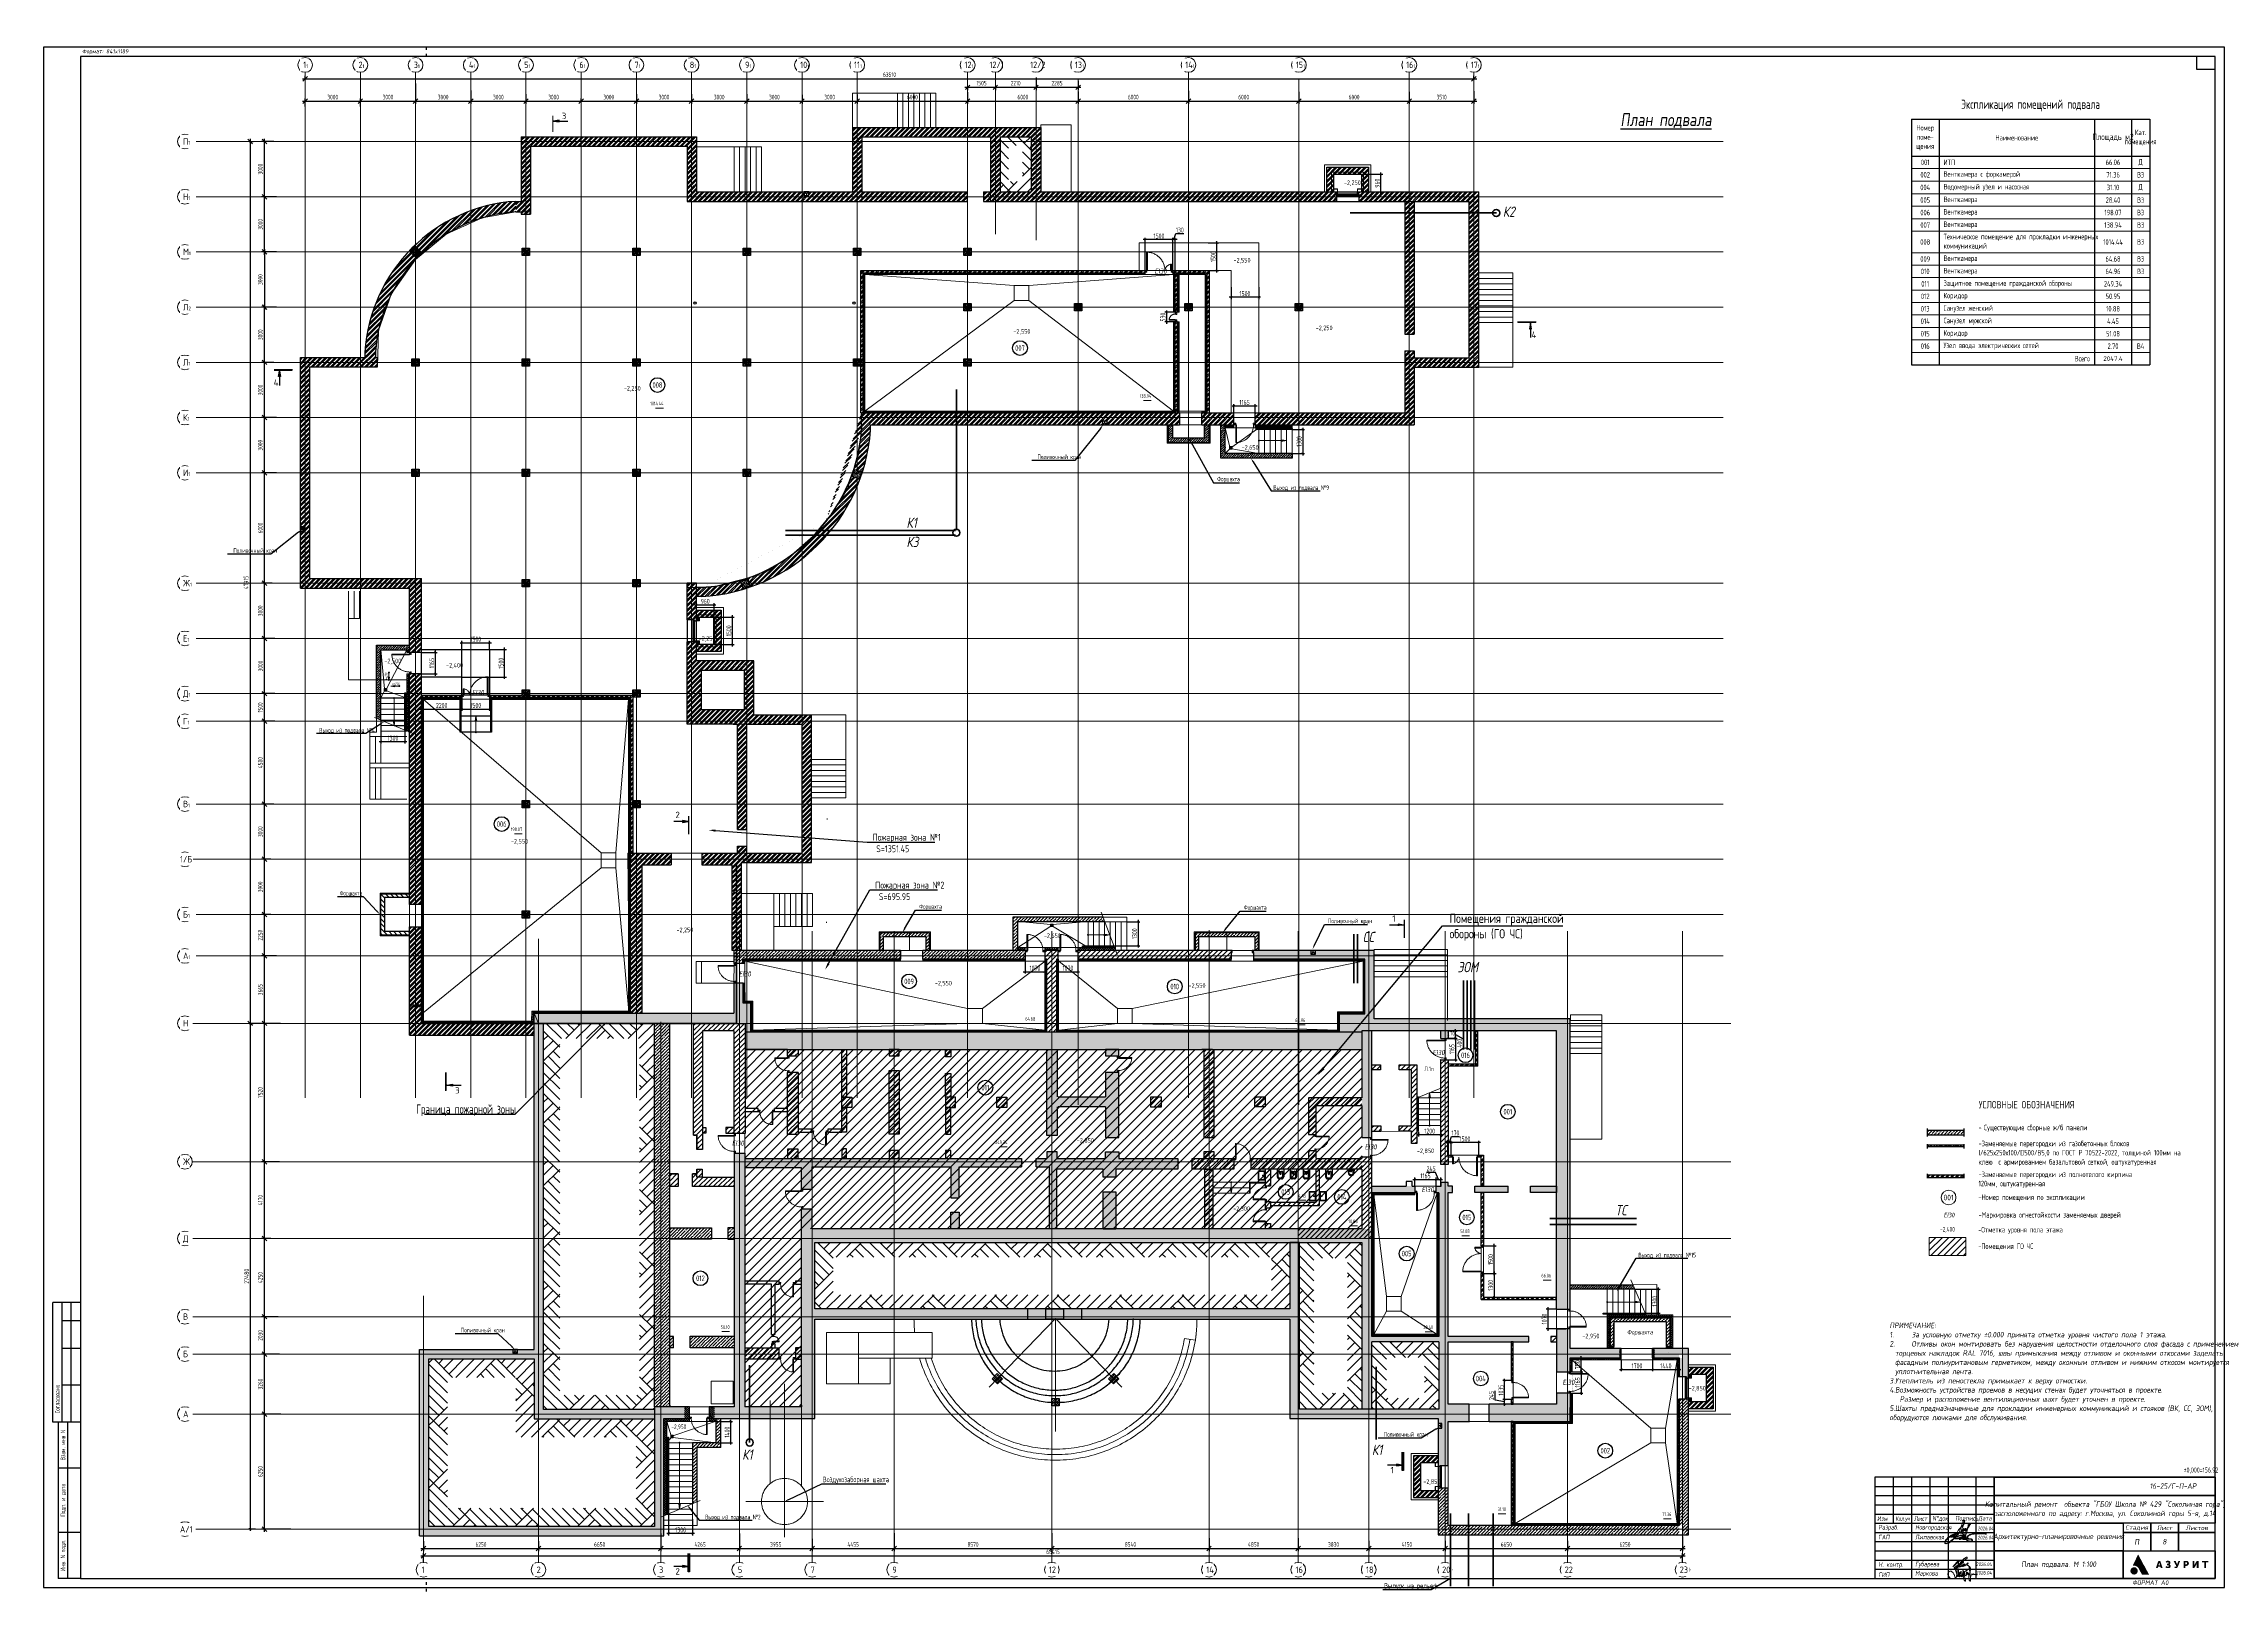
# Paper-space layout '8.Подвал' of a CAD drawing. Header units: millimetres. Extents: x -369 to 816, y -225 to 616.
# The model-space entities are those that its viewports show. They can reach past a viewport. Long polylines and large blocks are cut down to what shows.
import ezdxf
from ezdxf import colors
from ezdxf.entities.mleader import LeaderData, LeaderLine
from ezdxf.enums import TextEntityAlignment as Align
from ezdxf.math import Vec2, Vec3

# ---------------------------------------------------------------- set-up
doc = ezdxf.new("R2010")
doc.units = ezdxf.units.MM
doc.header["$MEASUREMENT"] = 0
for name, pattern in [('ACAD_ISO03W100', [30, 12, -18]), ('ADSK_Штриховая_ш2 п1', [3, 2, -1]), ('CENTER', [2, 1.25, -0.25, 0.25, -0.25]), ('DASHED', [19.05, 12.7, -6.35]), ('HIDDEN', [6, 4, -2]), ('TRATTEGGIATA', [0.75, 0.5, -0.25]), ('Штрих', [6.35, 3.175, -3.175])]:
    doc.linetypes.add(name, pattern=pattern)
doc.layers.get('0').update_dxf_attribs({"color": 250, "lineweight": 9})
doc.layers.get('Defpoints').update_dxf_attribs({"color": 6})
for name, color, linetype, lineweight in [('!!!_АР_перегородки блоки', 7, 'Continuous', 5), ('1 этаж тонкие линии!', 250, 'Continuous', 0), ('_0', 250, 'Continuous', 9), ('_STAMP', 250, 'Continuous', 30), ('_TEXT', 189, 'Continuous', 30), ('_АР ТЕКСТ', 250, 'Continuous', 25), ('_ВК-шахты', 3, 'Continuous', 30), ('_К1', 36, 'Continuous', 35), ('_К2', 42, 'Continuous', 35), ('KR_STRIH', 8, 'Continuous', 0), ('АПР_Примечание', 250, 'Continuous', 9), ('АР штриховка стен', 250, 'Continuous', 9), ('АР_Выноски АПР', 7, 'Continuous', 5), ('АР_Двери', 5, 'Continuous', 18), ('АР_Кирпич', 22, 'Continuous', 9), ('АР_Колонны', 5, 'Continuous', 30), ('АР_Колонны Штрих', 250, 'Continuous', 5), ('АР_Лестницы', 250, 'Continuous', 15), ('АР_Лестницы ограждение', 94, 'Continuous', 25), ('АР_Маркер экспликации', 239, 'Continuous', 13), ('АР_МосжилНии_Стены', 202, 'Continuous', 30), ('АР_Навесной фасад', 5, 'Continuous', 5), ('АР_Номер помещения', 1, 'Continuous', 25), ('АР_Окна', 4, 'Continuous', 0), ('АР_Оси', 193, 'Continuous', 9), ('АР_Оси размеры', 164, 'Continuous', 9), ('АР_Отметки', 250, 'Continuous', 15), ('АР_Перегородки газоблок_Штрих', 165, 'Continuous', 5), ('АР_Перегородки кирпич', 244, 'Continuous', 30), ('АР_Перегородки_кирпич_Штрих', 244, 'Continuous', 5), ('АР_Помещения_площадь', 19, 'Continuous', 9), ('АР_Размеры дверей', 15, 'Continuous', 0), ('АР_Разрезы', 175, 'Continuous', 9), ('АР_Сети', 250, 'Continuous', 30), ('АР_Стена кирпич', 7, 'Continuous', 30), ('АР_стены', 250, 'Continuous', 30), ('АР_Сущ Несущая стена', 202, 'Continuous', 30), ('АР_тонкая линия', 250, 'Continuous', 0), ('АР_Тонкие', 250, 'Continuous', 5), ('АР_Утеплитель', 250, 'Continuous', 9), ('АР_Штриховка кирпич', 250, 'Continuous', 9), ('АР_Штриховка монолит', 250, 'Continuous', 9), ('АР_Штриховка_Монолит', 5, 'Continuous', 9), ('Подвал', 250, 'Continuous', 30), ('СТЕНЫ несущие ЛИДЕР', 7, 'Continuous', 30), ('тх разм', 250, 'Continuous', 9), ('Штриховка', 7, 'Continuous', 5), ('Эвакуация', 7, 'Continuous', 9)]:
    doc.layers.add(name, color=color, linetype=linetype, lineweight=lineweight)
doc.layers.add('25. ЗАЛИВКА ЗОН', color=7, linetype='Continuous', lineweight=0, transparency=0.2)
for name, color, linetype in [('_RAMKA', 7, 'Continuous'), ('АР_новое окно', 160, 'Continuous'), ('АР_Таблицы', 250, 'Continuous'), ('ВХОДНЫЕ группы Лидер', 250, 'Continuous'), ('Тонкая', 7, 'Continuous'), ('ТХ_сантехника', 253, 'Continuous')]:
    doc.layers.add(name, color=color, linetype=linetype)
for name, color, linetype, lineweight, true_color in [('АР_Выноски_пожарная зона', 7, 'Continuous', 5, 0xdb0000), ('АР_ПБ_Двери', 7, 'Continuous', 15, 0xdb0000), ('Граница ПБ', 7, 'Continuous', 80, 0xf60404), ('ПОДПИСИ', 7, 'Continuous', 9, 0x0052a5)]:
    doc.layers.add(name, color=color, linetype=linetype, lineweight=lineweight, true_color=true_color)
doc.layers.get('Defpoints').off()
doc.styles.add('ICOCPEUR', font='isocpeur.ttf')
doc.styles.add('ISOCPEUR', font='isocpeur.ttf', dxfattribs={"width": 0.7})
doc.styles.add('ISOCPEUR_2', font='isocpeur.ttf', dxfattribs={"width": 0.9, "height": 300})
doc.styles.add('METRO-STYLE', font='isocpeur.ttf', dxfattribs={"width": 0.9, "oblique": 15})
doc.styles.add('SIMPLEX', font='simplex.shx', dxfattribs={"width": 0.85, "oblique": 7})
doc.styles.get("Standard").update_dxf_attribs({"font": 'isocpeur.ttf'})
doc.styles.add('Архитект', font='isocpeur.ttf', dxfattribs={"width": 0.8, "oblique": 8})
doc.styles.add('Архитектурный', font='isocpeur.ttf', dxfattribs={"oblique": 8})
doc.styles.add('Архитектурный размер', font='isocpeur.ttf', dxfattribs={"width": 0.8, "oblique": 8})
doc.styles.add('ГОСТ 2.304', font='isocpeur.ttf', dxfattribs={"width": 0.7})
doc.styles.add('М2', font='isocpeui.ttf', dxfattribs={"width": 0.8})
doc.dimstyles.new('R_100', dxfattribs={"dimtxt": 270, "dimasz": 120, "dimexe": 100, "dimexo": 0, "dimgap": 60, "dimtad": 1, "dimdec": 0, "dimrnd": 5, "dimzin": 0, "dimdsep": 46, "dimtxsty": 'ISOCPEUR', "dimblk": 'ARCHTICK', "dimcen": 0, "dimdle": 100, "dimclrd": 256, "dimclre": 256, "dimclrt": 256, "dimadec": 0, "dimazin": 0, "dimtfac": 2, "dimtdec": 0, "dimtofl": 0, "dimtmove": 1, "dimatfit": 3, "dimfxl": 1, "dimtvp": 3, "dimtolj": 1, "dimtzin": 0, "dimarcsym": 0})
doc.dimstyles.new('СПДС', dxfattribs={"dimscale": 100, "dimtxt": 2.5, "dimasz": 2.5, "dimexe": 1.5, "dimexo": 0, "dimgap": 1, "dimtad": 1, "dimdec": 0, "dimrnd": 1, "dimtxsty": 'ГОСТ 2.304', "dimblk": 'OBLIQUE', "dimcen": 2.5, "dimdle": 1.5, "dimadec": 0, "dimazin": 2, "dimtfac": 0.75, "dimtdec": 0, "dimtmove": 1, "dimatfit": 3, "dimfxl": 1, "dimtolj": 1, "dimarcsym": 1})
pattern_1 = [(45, (-15289.27, 0), (-132.58252, 132.58252), [])]
pattern_2 = [(45, (-15289.27, 0), (-132.58252, 132.58252), []), (45, (-15200.88, 0), (-132.58252, 132.58252), [])]
pattern_3 = [(45, (-16092.47, 0), (-132.58252, 132.58252), []), (45, (-16004.08, 0), (-132.58252, 132.58252), [])]
pattern_4 = [(45, (-1298551.72, 164426.86), (-132.58252, 132.58252), []), (45, (-1298463.33, 164426.86), (-132.58252, 132.58252), [])]
pattern_5 = [(45, (-1298418.67, 164822.8), (-132.58252, 132.58252), []), (45, (-1298330.29, 164822.8), (-132.58252, 132.58252), [])]
pattern_6 = [(45, (-14492.97, -21067.68), (-61.871843, 61.871843), []), (135, (-14492.97, -21067.68), (-61.871843, -61.871843), [])]
pattern_7 = [(44.999172, (-97269.334, -210529.92), (-56.12579, 56.127412), []), (134.999172, (-97269.334, -210529.92), (-56.127412, -56.12579), [])]

# ---------------------------------------------------------------- blocks, each defined once
blk = doc.blocks.new('Логотип Азурит')
at = {"layer": '_STAMP', "linetype": 'Continuous', "true_color": 0x2a3756}
h = blk.add_hatch(color=159, dxfattribs=at)
h.dxf.hatch_style = 1
h.paths.add_polyline_path([(-39.4, 8.5), (-40, 9.6), (-40.6, 10.7), (-41.1, 11.7), (-41.6, 12.6), (-41.8, 12.9), (-41.9, 13), (-41.9, 12.9), (-42, 12.8), (-42.4, 12), (-42.8, 11.2), (-43.1, 10.5), (-43.5, 9.7), (-44.2, 8.3), (-44.5, 7.6), (-44.7, 7.1), (-44.8, 6.9), (-44.7, 6.9), (-44.5, 7), (-44.3, 7), (-44.1, 7), (-43.9, 7), (-43.7, 6.9), (-43.6, 6.9), (-43.4, 6.9), (-43.2, 6.8), (-43.1, 6.7), (-42.9, 6.7), (-42.7, 6.6), (-42.6, 6.5), (-42.4, 6.4), (-42.3, 6.3), (-42.2, 6.2), (-42, 6), (-41.9, 5.9), (-41.8, 5.8), (-41.7, 5.7), (-41.6, 5.5), (-41.3, 4.9), (-41, 4.4), (-40.6, 3.6), (-40, 2.6), (-39.8, 2.1), (-37.9, 2.1), (-36.5, 2.1), (-35.9, 2.1), (-36.5, 3.1), (-36.8, 3.8), (-37.2, 4.4), (-37.7, 5.3), (-38.2, 6.3), (-38.5, 6.9), (-38.9, 7.5)])
at = {"layer": '_STAMP', "linetype": 'Continuous', "true_color": 0x1447b7}
h = blk.add_hatch(color=162, dxfattribs=at)
h.dxf.hatch_style = 1
h.paths.add_polyline_path([(-42.1, 4.2), (-42.1, 4.4), (-42.1, 4.6), (-42.2, 4.8), (-42.3, 4.9), (-42.4, 5.1), (-42.5, 5.3), (-42.6, 5.4), (-42.7, 5.5), (-42.8, 5.6), (-42.9, 5.7), (-43.1, 5.9), (-43.4, 6), (-43.6, 6), (-43.9, 6.1), (-44.2, 6.1), (-44.4, 6.1), (-44.5, 6), (-44.7, 6), (-44.9, 5.9), (-45, 5.8), (-45.2, 5.7), (-45.4, 5.6), (-45.5, 5.5), (-45.6, 5.3), (-45.7, 5.2), (-45.8, 5), (-45.9, 4.9), (-46, 4.7), (-46, 4.5), (-46.1, 4.3), (-46.1, 4.1), (-46.1, 3.9), (-46, 3.7), (-46, 3.5), (-45.9, 3.4), (-45.9, 3.2), (-45.8, 3.1), (-45.7, 3), (-45.6, 2.9), (-45.5, 2.8), (-45.4, 2.7), (-45.3, 2.6), (-45.2, 2.5), (-45.1, 2.4), (-45, 2.3), (-44.8, 2.3), (-44.7, 2.2), (-44.6, 2.2), (-44.4, 2.2), (-44.3, 2.1), (-44.1, 2.1), (-43.8, 2.1), (-43.6, 2.2), (-43.3, 2.3), (-43.1, 2.4), (-42.9, 2.5), (-42.7, 2.7), (-42.6, 2.8), (-42.4, 3), (-42.3, 3.1), (-42.3, 3.3), (-42.2, 3.5), (-42.1, 3.7), (-42.1, 3.8), (-42.1, 4)])
at = {"layer": '_STAMP', "linetype": 'Continuous', "true_color": 0x2a3756}
h = blk.add_hatch(color=159, dxfattribs=at)
h.dxf.hatch_style = 1
h.paths.add_polyline_path([(-29.3, 7.9), (-29.6, 8.8), (-29.9, 9.5), (-30.4, 9.5), (-30.9, 9.5), (-30.9, 9.4), (-31.3, 8.4), (-31.6, 7.3), (-32, 6.3), (-32.2, 5.6), (-32.1, 5.6), (-31.7, 5.6), (-31.2, 5.6), (-31.1, 6), (-31, 6.4), (-30.4, 6.4), (-29.8, 6.4), (-29.6, 6), (-29.5, 5.6), (-29, 5.6), (-28.5, 5.6), (-28.6, 5.8), (-28.9, 6.8)])
h.paths.add_polyline_path([(-30.8, 7.2), (-30.7, 7.3), (-30.6, 7.9), (-30.4, 8.4), (-30.4, 8.6), (-30.4, 8.7), (-30.4, 8.6), (-30.3, 8.4), (-30.2, 8.1), (-30.1, 7.7), (-30, 7.3), (-30, 7.2), (-30.4, 7.2)], flags=16)
h = blk.add_hatch(color=159, dxfattribs=at)
h.dxf.hatch_style = 1
h.paths.add_polyline_path([(-24.4, 7.3), (-24.5, 7.4), (-24.6, 7.5), (-24.7, 7.6), (-24.8, 7.6), (-24.7, 7.7), (-24.6, 7.8), (-24.5, 7.9), (-24.5, 8), (-24.4, 8.1), (-24.3, 8.2), (-24.3, 8.3), (-24.3, 8.3), (-24.3, 8.5), (-24.3, 8.7), (-24.3, 8.7), (-24.3, 8.8), (-24.4, 9), (-24.5, 9.1), (-24.6, 9.3), (-24.8, 9.4), (-24.9, 9.5), (-25.1, 9.5), (-25.3, 9.6), (-25.6, 9.6), (-25.7, 9.6), (-25.9, 9.6), (-26.1, 9.6), (-26.2, 9.5), (-26.4, 9.5), (-26.5, 9.4), (-26.7, 9.3), (-26.8, 9.2), (-26.9, 9.2), (-26.8, 9), (-26.6, 8.7), (-26.5, 8.5), (-26.5, 8.5), (-26.5, 8.5), (-26.3, 8.6), (-26.2, 8.7), (-26.1, 8.7), (-25.9, 8.8), (-25.8, 8.8), (-25.7, 8.8), (-25.6, 8.8), (-25.5, 8.8), (-25.5, 8.7), (-25.4, 8.7), (-25.3, 8.6), (-25.3, 8.6), (-25.3, 8.5), (-25.3, 8.4), (-25.3, 8.3), (-25.3, 8.2), (-25.4, 8.1), (-25.4, 8.1), (-25.4, 8.1), (-25.5, 8), (-25.6, 8), (-25.8, 8), (-26.1, 8), (-26.1, 7.6), (-26.1, 7.2), (-25.8, 7.2), (-25.5, 7.2), (-25.5, 7.2), (-25.4, 7.2), (-25.3, 7.2), (-25.3, 7.1), (-25.2, 7.1), (-25.2, 7), (-25.2, 7), (-25.2, 6.9), (-25.2, 6.8), (-25.2, 6.7), (-25.2, 6.6), (-25.2, 6.6), (-25.3, 6.5), (-25.3, 6.5), (-25.4, 6.5), (-25.4, 6.4), (-25.5, 6.4), (-25.7, 6.4), (-25.8, 6.4), (-25.9, 6.4), (-26, 6.4), (-26.2, 6.5), (-26.3, 6.6), (-26.4, 6.7), (-26.5, 6.8), (-26.8, 6.5), (-26.9, 6.3), (-27, 6.2), (-27, 6.1), (-27, 6.1), (-26.9, 6.1), (-26.8, 6), (-26.6, 5.8), (-26.4, 5.7), (-26.2, 5.6), (-26, 5.6), (-25.8, 5.6), (-25.5, 5.6), (-25.3, 5.6), (-25.1, 5.6), (-25, 5.7), (-24.9, 5.7), (-24.7, 5.8), (-24.6, 5.9), (-24.5, 5.9), (-24.4, 6), (-24.4, 6.1), (-24.3, 6.2), (-24.3, 6.4), (-24.2, 6.5), (-24.2, 6.7), (-24.2, 6.8), (-24.2, 6.9), (-24.2, 7.1), (-24.3, 7.2), (-24.3, 7.3)])
h = blk.add_hatch(color=159, dxfattribs=at)
h.dxf.hatch_style = 1
h.paths.add_polyline_path([(-19.6, 8), (-19.4, 8.7), (-19.1, 9.2), (-19, 9.5), (-19.2, 9.5), (-19.5, 9.5), (-20, 9.5), (-20, 9.4), (-20.3, 8.7), (-20.6, 7.8), (-20.6, 7.7), (-20.7, 7.6), (-20.7, 7.6), (-20.7, 7.7), (-20.8, 8), (-21, 8.4), (-21.3, 9.1), (-21.5, 9.5), (-22.1, 9.5), (-22.6, 9.5), (-22.4, 9.2), (-21.9, 8.2), (-21.3, 7.1), (-21.1, 6.6), (-21.1, 6.6), (-21.1, 6.5), (-21.1, 6.5), (-21.2, 6.4), (-21.3, 6.4), (-21.4, 6.4), (-21.5, 6.4), (-21.5, 6.4), (-21.6, 6.4), (-21.7, 6.5), (-21.8, 6.5), (-21.9, 6.5), (-21.9, 6.4), (-22.1, 6), (-22.2, 5.9), (-22.2, 5.8), (-22.1, 5.8), (-21.9, 5.7), (-21.8, 5.6), (-21.7, 5.6), (-21.5, 5.6), (-21.3, 5.6), (-21.1, 5.6), (-21, 5.6), (-20.9, 5.7), (-20.8, 5.7), (-20.7, 5.8), (-20.6, 5.8), (-20.6, 5.9), (-20.5, 6), (-20.3, 6.2), (-20.3, 6.4), (-20.2, 6.5), (-19.9, 7.3)])
h = blk.add_hatch(color=159, dxfattribs=at)
h.dxf.hatch_style = 1
h.paths.add_polyline_path([(-14.5, 7.5), (-14.4, 7.6), (-14.4, 7.7), (-14.3, 8), (-14.3, 8.2), (-14.3, 8.4), (-14.4, 8.6), (-14.4, 8.8), (-14.5, 8.9), (-14.6, 9), (-14.6, 9.1), (-14.7, 9.2), (-14.8, 9.3), (-14.9, 9.4), (-15.1, 9.4), (-15.2, 9.5), (-15.3, 9.5), (-15.5, 9.5), (-16.3, 9.5), (-17.2, 9.5), (-17.2, 7.6), (-17.2, 5.6), (-16.7, 5.6), (-16.3, 5.6), (-16.3, 6.2), (-16.3, 6.8), (-15.9, 6.8), (-15.6, 6.8), (-15.4, 6.9), (-15.2, 6.9), (-15, 7), (-14.8, 7.1), (-14.7, 7.2), (-14.6, 7.4)])
h.paths.add_polyline_path([(-15.6, 7.7), (-15.7, 7.7), (-16, 7.7), (-16.3, 7.7), (-16.3, 8.2), (-16.3, 8.7), (-15.9, 8.7), (-15.6, 8.7), (-15.6, 8.7), (-15.5, 8.7), (-15.4, 8.6), (-15.4, 8.5), (-15.3, 8.4), (-15.3, 8.4), (-15.3, 8.2), (-15.3, 8.1), (-15.3, 8), (-15.3, 7.9), (-15.4, 7.9), (-15.4, 7.8), (-15.4, 7.8), (-15.5, 7.7)], flags=16)
h = blk.add_hatch(color=159, dxfattribs=at)
h.dxf.hatch_style = 1
h.paths.add_polyline_path([(-10.1, 7.8), (-10, 8), (-9.9, 8.1), (-9.9, 7.9), (-10, 7.5), (-10, 6.7), (-10, 5.6), (-9.5, 5.6), (-9, 5.6), (-9, 7.6), (-9, 9.5), (-9.5, 9.5), (-10, 9.5), (-10.4, 8.9), (-10.8, 8.1), (-11, 7.8), (-11.3, 7.3), (-11.4, 7.1), (-11.4, 7), (-11.4, 7.3), (-11.4, 7.8), (-11.4, 8.6), (-11.4, 9.5), (-11.9, 9.5), (-12.3, 9.5), (-12.3, 7.6), (-12.3, 5.6), (-11.9, 5.6), (-11.4, 5.6), (-11.2, 5.9), (-10.6, 6.9), (-10.3, 7.4)])
h = blk.add_hatch(color=159, dxfattribs=at)
h.dxf.hatch_style = 1
h.paths.add_polyline_path([(-3.7, 9.1), (-3.7, 9.5), (-5.4, 9.5), (-7.1, 9.5), (-7.1, 9.1), (-7.1, 8.7), (-6.5, 8.7), (-5.9, 8.7), (-5.9, 7.2), (-5.9, 5.6), (-5.4, 5.6), (-5, 5.6), (-5, 7.2), (-5, 8.7), (-4.3, 8.7), (-3.7, 8.7)])
blk = doc.blocks.new('подпись Липавская')
at = {"color": 162, "lineweight": 18, "true_color": 0x0034d1}
for points, knots in [([(2.4, -0.6), (1.9, -1.1), (1.5, -1.5), (0.6, -2.3), (0.2, -2.6), (-0.4, -3.1), (-0.8, -3.3), (-1.5, -3.6), (-1.9, -3.7), (-2.4, -3.8), (-2.6, -3.8), (-2.9, -3.6), (-3, -3.5), (-3.1, -3.2), (-3, -3.1), (-3, -2.6), (-2.9, -2.3), (-2.6, -1.9), (-2.5, -1.7), (-2, -1), (-1.6, -0.6), (-0.8, 0.1), (-0.4, 0.4), (0.6, 0.9), (1, 1.2), (1.6, 1.4), (1.6, 1.4), (1.7, 1.5)], [1.927995, 1.927995, 1.927995, 1.927995, 2.162861, 2.162861, 2.342684, 2.342684, 2.481252, 2.481252, 2.589465, 2.589465, 2.644352, 2.644352, 2.684993, 2.684993, 2.725633, 2.725633, 2.816518, 2.816518, 2.907403, 2.907403, 3.101021, 3.101021, 3.294638, 3.294638, 3.488255, 3.488255, 3.514244, 3.514244, 3.514244, 3.514244]), ([(1.5, 0.1), (1.6, 0.1), (1.8, 0.1), (2, 0.2), (2.1, 0.3), (2.5, 0.4), (2.7, 0.6), (3, 0.7)], [0.9055552, 0.9055552, 0.9055552, 0.9055552, 0.9629326, 0.9629326, 1.02031, 1.02031, 1.1239395, 1.1239395, 1.1239395, 1.1239395]), ([(6.8, 0.3), (6.6, 0.1), (6.3, 0), (5.8, -0.3), (5.5, -0.5), (5, -0.7), (4.7, -0.8), (4.2, -1), (4, -1), (3.6, -1.1), (3.4, -1.1), (3, -1.1), (2.8, -1.1), (2.6, -1), (2.5, -1), (2.4, -0.8), (2.3, -0.7), (2.4, -0.6)], [4.3062538, 4.3062538, 4.3062538, 4.3062538, 4.4138757, 4.4138757, 4.5214976, 4.5214976, 4.6291196, 4.6291196, 4.7090277, 4.7090277, 4.7729116, 4.7729116, 4.8231548, 4.8231548, 4.8495834, 4.8495834, 4.87234, 4.87234, 4.87234, 4.87234]), ([(2.8, -0.2), (3.1, 0.1), (3.6, 0.3), (4.3, 0.6), (4.6, 0.7), (5.2, 0.9), (5.6, 0.9), (6.2, 1), (6.5, 1), (6.8, 1)], [4.9347748, 4.9347748, 4.9347748, 4.9347748, 5.0568055, 5.0568055, 5.1788362, 5.1788362, 5.3146558, 5.3146558, 5.3908243, 5.3908243, 5.3908243, 5.3908243]), ([(5.1, 2.3), (5.5, 2.3), (5.9, 2.2), (6.5, 2), (6.7, 2), (7.1, 1.6), (7.3, 1.3), (7.3, 1), (7.2, 0.9), (7.2, 0.8)], [3.9400756, 3.9400756, 3.9400756, 3.9400756, 4.077799, 4.077799, 4.1515227, 4.1515227, 4.2252463, 4.2252463, 4.2499379, 4.2499379, 4.2499379, 4.2499379]), ([(7.2, 0.8), (7.3, 0.7), (7.3, 0.5), (7.3, 0.3), (7.3, 0.2), (7.3, 0), (7.2, 0), (7.2, 0)], [5.43291642, 5.43291642, 5.43291642, 5.43291642, 5.46279586, 5.46279586, 5.4926753, 5.4926753, 5.50331351, 5.50331351, 5.50331351, 5.50331351]), ([(7.2, 0), (7.4, 0), (7.5, 0), (7.8, 0), (8, 0), (8.2, -0.2), (8.3, -0.3), (8.3, -0.4)], [6.0978529, 6.0978529, 6.0978529, 6.0978529, 6.1425729, 6.1425729, 6.1872929, 6.1872929, 6.2036694, 6.2036694, 6.2036694, 6.2036694]), ([(8.7, -0.5), (8.8, -0.1), (9.2, 0.3), (9.8, 0.8), (10.2, 1.1), (11, 1.4), (11.4, 1.5), (12.7, 1.7), (13.6, 1.8), (15, 1.9), (15.7, 1.9), (16.8, 1.9), (17.2, 1.9), (18, 1.8), (18.5, 1.8), (19.2, 1.7), (19.4, 1.7), (19.7, 1.7)], [7.769656, 7.769656, 7.769656, 7.769656, 7.921996, 7.921996, 8.074335, 8.074335, 8.226675, 8.226675, 8.542229, 8.542229, 8.775159, 8.775159, 8.93404, 8.93404, 9.09292, 9.09292, 9.186254, 9.186254, 9.186254, 9.186254]), ([(6.6, -0.7), (6.5, -0.8), (6.4, -0.9), (6, -1.1), (5.7, -1.3), (5.4, -1.4), (5.3, -1.4), (5.2, -1.4), (5.1, -1.4), (5, -1.4), (5, -1.4), (4.9, -1.4), (4.8, -1.3), (4.8, -1.1), (4.8, -1.1), (4.9, -1), (4.9, -1), (4.9, -0.9), (5, -0.9), (5.1, -0.8), (5.3, -0.7), (5.5, -0.6), (5.6, -0.5), (5.9, -0.4), (6, -0.3), (6.3, -0.3), (6.3, -0.3), (6.4, -0.2)], [5.5967371, 5.5967371, 5.5967371, 5.5967371, 5.6654435, 5.6654435, 5.7341498, 5.7341498, 5.7599769, 5.7599769, 5.7754743, 5.7754743, 5.7848694, 5.7848694, 5.7920528, 5.7920528, 5.7992363, 5.7992363, 5.8064198, 5.8064198, 5.8255794, 5.8255794, 5.8652806, 5.8652806, 5.9049817, 5.9049817, 5.9720452, 5.9720452, 5.9983972, 5.9983972, 5.9983972, 5.9983972]), ([(7.7, -1.2), (7.7, -1.3), (7.6, -1.3), (7.4, -1.4), (7.3, -1.5), (7.1, -1.5), (7, -1.5), (6.9, -1.4), (6.9, -1.4), (6.8, -1.3), (6.8, -1.2), (6.8, -1.1), (6.8, -1), (6.9, -0.9), (6.9, -0.9), (7, -0.8), (7.1, -0.7), (7.4, -0.6), (7.6, -0.5), (7.7, -0.5)], [6.3030834, 6.3030834, 6.3030834, 6.3030834, 6.3311025, 6.3311025, 6.3581066, 6.3581066, 6.3684891, 6.3684891, 6.3749758, 6.3749758, 6.3814625, 6.3814625, 6.3879491, 6.3879491, 6.4022384, 6.4022384, 6.4305971, 6.4305971, 6.4944159, 6.4944159, 6.4944159, 6.4944159]), ([(8.6, -1.2), (8.5, -1.3), (8.4, -1.3), (8.3, -1.4), (8.2, -1.4), (8.1, -1.5), (8, -1.5), (7.9, -1.4), (7.8, -1.4), (7.7, -1.3), (7.7, -1.3), (7.7, -1.2)], [6.63437936, 6.63437936, 6.63437936, 6.63437936, 6.65591892, 6.65591892, 6.6718971, 6.6718971, 6.68234273, 6.68234273, 6.6889962, 6.6889962, 6.69151939, 6.69151939, 6.69151939, 6.69151939]), ([(9.7, -1.1), (9.9, -1.1), (10.3, -1), (11, -1), (11.3, -1), (11.8, -1.2), (11.9, -1.4), (12.1, -1.8), (12, -2.1), (11.8, -2.3), (11.7, -2.4), (11.3, -2.5), (11.2, -2.5), (10.6, -2.5), (10.3, -2.5), (9.7, -2.3), (9.5, -2.2), (9.1, -2), (8.9, -1.9), (8.6, -1.5), (8.6, -1.4), (8.6, -1.2)], [7.0162906, 7.0162906, 7.0162906, 7.0162906, 7.0993883, 7.0993883, 7.1824861, 7.1824861, 7.2545595, 7.2545595, 7.301037, 7.301037, 7.3475144, 7.3475144, 7.3939919, 7.3939919, 7.486045, 7.486045, 7.578098, 7.578098, 7.6546435, 7.6546435, 7.6967383, 7.6967383, 7.6967383, 7.6967383]), ([(9.2, -0.6), (9.2, -0.6), (9.3, -0.6), (9.5, -0.5), (9.5, -0.5), (9.6, -0.5), (9.7, -0.6), (9.8, -0.8), (9.8, -0.8), (9.8, -0.9), (9.8, -1), (9.8, -1), (9.7, -1.1), (9.7, -1.1)], [6.85701628, 6.85701628, 6.85701628, 6.85701628, 6.88166544, 6.88166544, 6.8944683, 6.8944683, 6.90289754, 6.90289754, 6.91132677, 6.91132677, 6.91975601, 6.91975601, 6.93200035, 6.93200035, 6.93200035, 6.93200035])]:
    blk.add_open_spline(points, degree=3, knots=knots, dxfattribs=at)
blk.add_spline([(0, 0), (0, -0.1), (0.3, -0.2), (0.8, 0), (1.4, 0.3), (1.9, 0.6), (2.3, 0.9), (2.7, 1.2), (2.9, 1.5), (3, 1.7), (3, 1.9), (2.7, 1.9), (2.4, 1.7), (1.8, 1.3), (1.5, 1), (1.2, 0.5), (1.1, 0.1), (1.2, -0.1), (1.6, -0.2), (2.1, 0), (2.5, 0.2), (2.9, 0.4), (3.5, 0.7), (4.1, 1.2), (4.6, 1.8), (4.8, 2.1), (4.9, 2.3), (4.5, 2.1), (4.1, 1.7), (3.7, 1.3), (3.1, 0.5), (2.4, -0.2), (1.7, -1), (0.7, -1.8), (-0.1, -2.5), (-1.4, -3.3), (-2.7, -3.4), (-2.7, -2.6), (-2.3, -1.8), (-1.6, -1), (-0.5, -0.1), (1, 0.8), (2, 1.3), (3.5, 1.8), (4.9, 2), (5.9, 2), (6.5, 1.8), (6.9, 1.5), (7, 1.1), (6.6, 0.4), (5.7, -0.1), (4.4, -0.6), (3.4, -0.9), (2.6, -0.8), (3.8, 0.1), (4.9, 0.5), (6.3, 0.7), (7.1, 0.5), (7, 0.1), (6.8, -0.2), (6.4, -0.5), (5.9, -0.9), (5, -1.2), (5.4, -0.9), (5.6, -0.8), (5.9, -0.6), (6.2, -0.5), (6.9, -0.3), (7.6, -0.2), (8, -0.4), (8.1, -0.4), (8, -0.6), (7.7, -1), (7.3, -1.2), (7, -1.2), (7.2, -1), (7.4, -0.9), (7.8, -0.7), (8.1, -0.6), (8.4, -0.6), (8.5, -0.7), (8.4, -1.1), (8.2, -1.2), (8, -1.2), (8, -1), (8.2, -0.9), (8.7, -0.9), (9, -0.9), (9.6, -0.8), (9.4, -1.1), (10.8, -1.2), (11.7, -1.6), (11.8, -1.9), (10.3, -2.2), (9.5, -1.9), (8.9, -1.5), (8.8, -0.7), (9.2, -0.1), (9.8, 0.5), (10.7, 1), (12.2, 1.4), (13.8, 1.6), (15.5, 1.7), (16.6, 1.7), (17.2, 1.6), (18.3, 1.6), (19.6, 1.4)], degree=3, dxfattribs=at)
for points in [[(0.2, 0.1), (0.5, 0.1), (0.6, 0.2), (0.9, 0.3)], [(1.6, 0.7), (1.9, 0.9), (2.1, 1), (2.3, 1.2)], [(2, 1.1), (1.8, 0.9), (1.7, 0.8), (1.6, 0.7)], [(3.3, 0.4), (3.1, 0.2), (3, 0), (2.8, -0.2)], [(3.2, 2), (3.6, 2), (3.9, 2.1), (4.2, 2.2)], [(8.3, -0.4), (8.4, -0.4), (8.6, -0.4), (8.7, -0.5)]]:
    blk.add_open_spline(points, degree=3, dxfattribs=at)
blk = doc.blocks.new('Маркова')
at = {"layer": 'ПОДПИСИ'}
for points in [[(44384.16, 26837.52), (44384.02, 26837.95), (44383.86, 26838.46), (44383.67, 26838.92), (44383.36, 26839.36), (44382.92, 26839.82), (44382.37, 26840.02), (44381.91, 26839.87), (44381.53, 26839.53), (44381.38, 26839.14), (44381.38, 26838.69), (44381.61, 26838.16), (44381.82, 26837.83), (44382.25, 26837.39), (44382.84, 26837.07), (44383.53, 26837.07), (44383.96, 26837.22), (44384.63, 26837.82), (44384.75, 26838.6), (44384.75, 26839.25), (44384.75, 26840.2), (44384.75, 26840.92)], [(44384.96, 26840.5), (44384.84, 26841), (44384.62, 26841.2), (44384.35, 26841.2), (44384.24, 26840.96), (44384.24, 26840.55), (44384.41, 26840.01), (44384.62, 26839.21), (44384.92, 26838.49), (44385.18, 26837.92), (44385.36, 26839.06), (44385.43, 26839.91), (44385.43, 26840.64), (44385.43, 26840.89), (44385.19, 26840.95), (44385.19, 26840.77), (44385.34, 26839.78), (44385.66, 26838.18), (44385.84, 26837.88), (44386.06, 26838.38), (44386.19, 26839.11), (44386.19, 26839.42), (44385.86, 26839.42), (44385.74, 26839.02), (44385.85, 26838.57), (44386.16, 26838.35), (44386.41, 26838.02), (44386.59, 26837.89), (44386.84, 26838.65), (44386.91, 26839.29), (44386.72, 26839.71), (44386.37, 26839.83), (44386.03, 26839.65), (44385.9, 26839.34), (44386.01, 26838.87), (44386.13, 26838.49), (44386.23, 26838.35), (44386.53, 26838.44), (44386.8, 26838.81), (44386.69, 26839.42), (44386.69, 26838.93), (44386.91, 26838.2), (44387.08, 26838.02), (44387.16, 26837.94), (44387.37, 26838.08), (44387.53, 26839.05), (44387.42, 26839.79), (44387.17, 26840.7), (44387.77, 26837.87), (44387.91, 26837.45), (44388.05, 26836.95), (44388.14, 26836.54), (44388.14, 26836.2), (44387.88, 26836.28), (44387.54, 26836.8), (44387.3, 26837.47), (44387.19, 26838.24), (44387.19, 26838.85), (44387.56, 26839.4), (44387.69, 26839.4), (44387.84, 26838.89), (44387.99, 26838.52), (44388.2, 26838.24), (44388.31, 26838.24), (44388.45, 26838.62), (44388.56, 26839.33), (44388.56, 26839.82), (44388.99, 26838.58), (44388.84, 26839.38), (44388.96, 26839.55), (44389.15, 26839.24), (44389.31, 26838.93), (44389.48, 26838.73), (44389.74, 26839.03), (44389.9, 26839.65), (44390, 26840.29), (44389.86, 26841.59), (44389.69, 26841.82), (44389.56, 26841.68), (44389.56, 26841.3), (44389.7, 26840.31), (44389.89, 26838.82), (44389.99, 26837.79), (44389.99, 26837.09), (44389.99, 26836.15), (44389.72, 26836.32), (44389.53, 26836.9), (44389.4, 26837.91), (44389.4, 26838.5), (44389.48, 26839.15), (44389.86, 26838.76), (44389.86, 26838.62), (44390.05, 26838.01), (44390.31, 26838.39), (44390.66, 26839.02), (44390.82, 26838.67), (44391.19, 26839.01), (44391.41, 26838.69), (44391.93, 26838.78), (44392.24, 26838.65), (44392.64, 26838.79)]]:
    blk.add_spline(points, degree=3, dxfattribs=at)
blk = doc.blocks.new('_Azurit_Stamp 1')
at = {"color": 172, "lineweight": 5, "true_color": 0x1616e3}
for p, q in [((-139.5, 9.9), (-142.6, 6.4)), ((-139.4, 9.9), (-142.6, 6.3)), ((-142.6, 6.4), (-139.5, 9.1)), ((-142.6, 6.3), (-139.5, 9)), ((-141.2, 5.3), (-139.4, 7.3)), ((-141, 5.2), (-141.2, 5.3)), ((-141.1, 5.3), (-139.4, 7.2)), ((-141, 5.3), (-141.1, 5.3)), ((-140.7, 5.4), (-141, 5.3)), ((-140.7, 5.3), (-141, 5.2)), ((-140.1, 6), (-140.7, 5.4)), ((-140, 5.9), (-140.7, 5.3)), ((-140, 6.1), (-139.3, 6.6)), ((-140, 5.9), (-139.9, 6)), ((-139.8, 6.1), (-139.3, 6.5)), ((-139.4, 9.1), (-139.2, 9.3)), ((-139.4, 9), (-139.2, 9.2)), ((-139.3, 7.3), (-138.9, 7.9)), ((-139.3, 7.4), (-139, 7.8)), ((-139.2, 6.6), (-139.3, 6.5)), ((-139.3, 6.5), (-139.3, 6.3)), ((-139.3, 6.4), (-139.3, 6.2)), ((-139.3, 6.3), (-139.1, 6.2)), ((-139.3, 6.2), (-139.1, 6.1)), ((-139.2, 6.8), (-136.8, 8.9)), ((-139.2, 6.6), (-136.7, 8.8)), ((-139, 7.3), (-139.2, 6.8)), ((-139, 7.2), (-139.2, 6.8)), ((-139.1, 6.2), (-138.7, 6.4)), ((-139.1, 6.1), (-138.7, 6.3)), ((-139.1, 6.1), (-138.7, 6.3)), ((-136.8, 8.9), (-139, 7.2)), ((-136.8, 8.9), (-139, 7.3)), ((-138.9, 7.9), (-136.6, 10.7)), ((-138.7, 8), (-136.5, 10.7)), ((-138.7, 6.4), (-136.4, 7.9)), ((-138.6, 6.3), (-137.4, 7.2)), ((-137.4, 7.2), (-137.8, 6.8)), ((-137.2, 7.3), (-137.7, 6.7)), ((-137.2, 7.3), (-136.4, 7.9)), ((-137.2, 6.5), (-136.7, 6.9)), ((-137.2, 6.5), (-136.8, 6.8)), ((-136.4, 7.9), (-137.1, 7.5)), ((-137.1, 7.4), (-137.1, 7.4)), ((-136.1, 7.7), (-136.8, 6.8)), ((-136.1, 7.7), (-136.7, 6.9)), ((-136.7, 6.9), (-136, 7.6)), ((-136.7, 6.9), (-135.9, 7.5)), ((-136.7, 6.9), (-136.6, 6.8)), ((-136.6, 6.8), (-136.7, 6.9)), ((-136.6, 6.8), (-136.5, 6.7)), ((-136.6, 6.8), (-136.5, 6.8)), ((-133.7, 5.2), (-136.6, 3.4)), ((-133.7, 5.2), (-136.6, 3.4)), ((-136.5, 10.8), (-135.3, 11.6)), ((-136.5, 10.7), (-135.2, 11.5)), ((-136.5, 6.8), (-136.1, 6.9)), ((-136.5, 6.7), (-136.1, 6.8)), ((-136.4, 7.9), (-136.4, 7.9)), ((-136.1, 6.8), (-134.9, 7.6)), ((-136.1, 6.9), (-134.9, 7.6)), ((-134.8, 7.4), (-133.5, 6.3)), ((-134.7, 7.4), (-133.4, 6.3)), ((-134.2, 8.5), (-134.3, 8.5)), ((-134.2, 8.4), (-134.3, 8.4)), ((-134.3, 8.4), (-134.3, 8.4)), ((-134.2, 8.4), (-134.2, 8.5))]:
    blk.add_line(p, q, dxfattribs=at)
for points in [[(-140.1, 6), (-140.9, 5.7), (-141.6, 5.6), (-141.9, 5.7), (-141.8, 5.8), (-141.5, 6.2), (-139.4, 7.5)], [(-140, 6.1), (-140.9, 5.7), (-141.6, 5.7), (-141.8, 5.7), (-141.8, 5.8), (-141.5, 6.1), (-139.4, 7.5), (-139.4, 7.3)], [(-139.3, 6.4), (-139.8, 6.1), (-139.9, 6)], [(-139.3, 6.5), (-139.4, 6.5), (-139.8, 6.1), (-139.8, 6.1)], [(-139.5, 9), (-139.6, 8.1), (-139.4, 7.5)], [(-139.4, 9), (-139.5, 8.2), (-139.4, 7.6)], [(-139.4, 7.6), (-138.9, 7.9)], [(-139.4, 7.5), (-139, 7.8)], [(-139.4, 7.5), (-139.3, 7.4)], [(-139.4, 7.2), (-139.3, 6.8), (-139.3, 6.6)], [(-139.3, 7.3), (-139.2, 6.8)]]:
    blk.add_lwpolyline(points, dxfattribs=at)
for points in [[(-139.2, 9.2), (-138.8, 9.6, 0.664719), (-139, 9.8, 0.116051), (-139.3, 9.6, 0.12803), (-139.5, 9.3), (-139.5, 9.1)], [(-139.2, 9.3), (-138.9, 9.7, 0.620604), (-139, 9.8, 0.116009), (-139.3, 9.5, 0.126024), (-139.4, 9.3), (-139.4, 9.1)], [(-138.9, 7.9), (-138.5, 8.1), (-134.8, 11, 0.828646), (-135.3, 11.6)], [(-138.7, 8), (-138.6, 8.1), (-134.8, 11.1, 0.817588), (-135.2, 11.5)]]:
    blk.add_lwpolyline(points, format="xyb", dxfattribs=at)
for centre, radius, start, end in [((-137.6, 6.6), 0.222, 144.8899, 225.505), ((-137.6, 6.6), 0.164, 144.8899, 225.505), ((-137.5, 6.9), 0.428, 237.4946, 304.5474), ((-137.5, 6.9), 0.486, 237.4946, 304.5474), ((-136.8, 8.9), 0.0636, 335.3486, 107.8343), ((-136, 7.6), 0.131, 327.1495, 150.1539), ((-136, 7.6), 0.0731, 327.1495, 150.1539), ((-134.3, 7.8), 0.682, 96.4472, 194.9902), ((-134.3, 7.8), 0.624, 96.4472, 193.5642), ((-135.6, 8.9), 1.44, 299.6881, 338.4776), ((-134.3, 7.8), 0.682, 200.0512, 220.3111), ((-135.6, 8.9), 1.49, 299.157, 339.3007), ((-134.3, 7.8), 0.624, 199.0634, 220.3111), ((-134, 5.9), 0.707, 295.4048, 36.3986), ((-134, 5.9), 0.765, 295.4048, 36.3986)]:
    blk.add_arc(centre, radius, start, end, dxfattribs=at)
at = {"layer": '_STAMP', "lineweight": -2}
for p, q in [((-185, 50), (-120, 50)), ((-120, 55), (-120, 0)), ((-185, 45), (-120, 45)), ((-185, 40), (-120, 40)), ((-185, 25), (-120, 25)), ((-185, 20), (-120, 20)), ((-185, 15), (-120, 15)), ((-185, 10), (-120, 10)), ((-185, 5), (-120, 5))]:
    blk.add_line(p, q, dxfattribs=at)
at = {"layer": '_STAMP', "lineweight": 30}
for p, q in [((-175, 55), (-175, 30)), ((-165, 55), (-165, 0)), ((-155, 55), (-155, 30)), ((-145, 55), (-145, 0)), ((-130, 55), (-130, 0)), ((-185, 35), (-120, 35)), ((-185, 30), (-120, 30))]:
    blk.add_line(p, q, dxfattribs=at)
at = {"layer": '_STAMP', "lineweight": -2}
blk.add_lwpolyline([(-185, 0), (0, 0), (0, 55), (-185, 55)], close=True, dxfattribs=at)
at = {"layer": '_STAMP', "lineweight": 30}
for points in [[(-185, 0), (0, 0), (0, 55), (-185, 55)], [(-120, 55), (0, 55), (0, 45), (-120, 45)], [(-120, 45), (0, 45), (0, 30), (-120, 30)], [(-120, 30), (-50, 30), (-50, 15), (-120, 15)], [(-50, 25), (-35, 25), (-35, 30), (-50, 30)], [(-50, 15), (-35, 15), (-35, 25), (-50, 25)], [(-35, 25), (-20, 25), (-20, 30), (-35, 30)], [(-35, 15), (-20, 15), (-20, 25), (-35, 25)], [(-20, 25), (0, 25), (0, 30), (-20, 30)], [(-20, 15), (0, 15), (0, 25), (-20, 25)], [(-120, 15), (-50, 15), (-50, 0), (-120, 0)], [(-50, 15), (0, 15), (0, 0), (-50, 0)]]:
    blk.add_lwpolyline(points, close=True, dxfattribs=at)
at = {"layer": 'ПОДПИСИ', "color": 172, "true_color": 0x1616e3}
blk.add_spline([(-136.8, 31.8), (-140.1, 24.1), (-140, 25.4), (-138.2, 27.7), (-136.8, 29.2), (-136.2, 31), (-136.3, 31.3), (-136.4, 31), (-138.1, 25.5), (-138.2, 25.2), (-136.5, 27.3), (-136.7, 27), (-137.1, 25.4), (-135.6, 27.3), (-135.7, 27.1), (-136.1, 26), (-133.6, 29.1), (-133.5, 29.7), (-133.7, 29.9), (-134.3, 28.5), (-136.2, 22.5), (-136.1, 23.6), (-135.5, 25.6), (-133.5, 28.7), (-132.6, 30.2)], degree=3, dxfattribs=at)
at = {"color": 172, "lineweight": 5, "true_color": 0x1616e3}
blk.add_blockref('подпись Липавская', (-143.9, 22.6), dxfattribs=at)
at = {"linetype": 'Continuous'}
blk.add_blockref('Логотип Азурит', (0, 0), dxfattribs=at)
at = {"color": 172, "true_color": 0x1616e3, "xscale": 1.418317179910401, "yscale": 1.418317179910401, "zscale": 1.418317179910401}
blk.add_blockref('Маркова', (-63092.1, -38063.7), dxfattribs=at)
at = {"layer": '_STAMP', "style": 'Архитектурный', "oblique": 8, "width": 0.8}
for p in [(-129.1, 26.2), (-129.1, 21.2), (-130, 6.7), (-130, 2.1)]:
    blk.add_text('2026.04', height=2, dxfattribs=at).set_placement(p)
at = {"layer": '_STAMP', "color": 7, "lineweight": -2, "attachment_point": 4, "style": 'Архитектурный размер'}
for s, width, gutter_width, heights, insert, char_height in [('{\\C256;\\c0;16-25/Г-П-АР}', 69.159, 0, [9.61], (-35.5, 50.2), 3), ('Изм', 10, 12.5, [0], (-183.7, 32.5), 2.5), ('Разраб.', 20, 12.5, [0], (-183, 27.5), 2.5), ('ГАП', 20, 12.5, [0], (-183, 22.5), 2.5), ('{\\W0.7;Кол.уч}', 10, 12.5, [0], (-173.7, 32.2), 2.5), ('Лист', 10, 12.5, [0], (-163.7, 32.5), 2.5), ('Липавская', 20, 12.5, [0], (-163, 22.5), 2.5), ('Новгородская', 20, 12.5, [0], (-163, 27.5), 2.5), ('N%%Dдок', 10, 12.5, [0], (-153.7, 32.5), 2.5), ('Подпись', 10, 12.5, [0], (-141.2, 32.5), 2.5), ('Дата', 10, 12.5, [0], (-128.7, 32.5), 2.5), ('Н. контр.', 20, 12.5, [0], (-183, 7.3), 2.5), ('ГИП', 20, 12.5, [0], (-183, 2), 2.5), ('Губарева', 20, 12.5, [0], (-163, 7.5), 2.5), ('Маркова', 20, 12.5, [0], (-163, 2.5), 2.5)]:
    blk.add_mtext_dynamic_manual_height_columns(s, width=width, gutter_width=gutter_width, heights=heights, dxfattribs=dict(at, insert=insert, char_height=char_height))
at = {"layer": '_STAMP', "color": 7, "lineweight": -2, "char_height": 3, "attachment_point": 5, "style": 'Архитектурный размер'}
for s, insert, width in [('Капитальный ремонт  объекта "ГБОУ Школа № 429 "Соколиная гора", расположенного по адресу: г.Москва, ул. Соколиной горы 5-я, д.14', (-60, 37.5), 120), ('Архитектурно-планировочные решения', (-85, 22.5), 70)]:
    blk.add_mtext(s, dxfattribs=dict(at, insert=insert, width=width))
at = {"layer": '_STAMP', "lineweight": -2, "char_height": 2.5, "attachment_point": 5, "style": 'Архитектурный'}
for s, insert in [('Стадия', (-42.5, 27.5)), ('Лист', (-27.5, 27.5)), ('Листов', (-10, 27.5))]:
    blk.add_mtext_dynamic_manual_height_columns(s, width=15, gutter_width=12.5, heights=[0], dxfattribs=dict(at, insert=insert))
at = {"layer": '_TEXT', "lineweight": -2, "insert": (-42.5, 20), "char_height": 3, "attachment_point": 5, "style": 'Архитект'}
blk.add_mtext_dynamic_manual_height_columns('П', width=13.353, gutter_width=12.5, heights=[9.08], dxfattribs=at)
blk = doc.blocks.new('_DOP_POLE')
at = {"layer": '_STAMP'}
for p, q in [((-15, 85), (-15, 150)), ((0, 150), (-15, 150)), ((-10, 85), (-10, 150)), ((-5, 85), (-5, 150)), ((0, 150), (0, 0)), ((0, 140), (-10, 140)), ((0, 125), (-10, 125)), ((0, 105), (-10, 105)), ((0, 85), (-15, 85)), ((-12, 85), (-12, 0)), ((-7, 85), (-7, 0)), ((0, 60), (-12, 60)), ((0, 25), (-12, 25)), ((0, 0), (-12, 0))]:
    blk.add_line(p, q, dxfattribs=at)
at = {"layer": '_TEXT', "style": 'ISOCPEUR', "width": 0.7}
for s, p in [('Согласовано', (-12.5, 97.5)), ('Взам. инв N', (-9.5, 72.5)), ('Подп. и дата', (-9.5, 42.5)), ('Инв. N подл.', (-9.5, 12.5))]:
    blk.add_text(s, height=2.5, rotation=90, dxfattribs=at).set_placement(p, align=Align.MIDDLE_CENTER)
blk = doc.blocks.new('*U168')
at = {"color": 0}
for p, q in [((1172, 827), (1172, 834)), ((1182, 827), (1172, 827))]:
    blk.add_line(p, q, dxfattribs=at)
at = {"layer": '_RAMKA', "color": 253, "linetype": 'ACAD_ISO03W100', "ltscale": 0.12}
for p, q in [((210, 834), (210, 841)), ((210, 0), (210, 7))]:
    blk.add_line(p, q, dxfattribs=at)
at = {"layer": '_RAMKA', "color": 0}
for points in [[(2, 2), (1187, 2), (1187, 839), (2, 839)], [(22, 7), (1182, 7), (1182, 834), (22, 834)]]:
    blk.add_lwpolyline(points, close=True, dxfattribs=at)
at = {"layer": '_RAMKA'}
blk.add_blockref('_DOP_POLE', (22, 7), dxfattribs=at)
at = {"layer": '_RAMKA', "color": 8, "insert": (23, 836.5), "char_height": 2.2, "attachment_point": 4, "style": 'SIMPLEX'}
blk.add_mtext_dynamic_manual_height_columns('Формат: 841x1189', width=59.756, gutter_width=12.5, heights=[0], dxfattribs=at)
at = {"layer": '_RAMKA', "color": 8, "style": 'SIMPLEX', "oblique": 7, "width": 0.85}
blk.add_attdef('ФОРМАТ_А', (1137, 3.5), '', height=2.5, dxfattribs=at)
blk = doc.blocks.new('_DotSmall')
at = {"color": 0, "linetype": 'ByBlock', "const_width": 0.5}
blk.add_lwpolyline([(-0.0625, 0, 1), (0.0625, 0, 1)], format="xyb", close=True, dxfattribs=at)
blk = doc.blocks.new('_Oblique')
at = {"color": 0, "linetype": 'ByBlock', "lineweight": -2}
blk.add_line((-0.5, -0.5), (0.5, 0.5), dxfattribs=at)
blk = doc.blocks.new('*D571')
at = {"layer": 'АР_Оси размеры', "color": 0, "lineweight": -2, "ltscale": 100, "transparency": 16777216}
for p, q in [((-354486, 61456), (-355535, 61456)), ((-355385, 55056), (-355385, 61606)), ((-353951, 55206), (-355535, 55206))]:
    blk.add_line(p, q, dxfattribs=at)
at = {"layer": 'АР_Оси размеры', "color": 0, "lineweight": -2, "ltscale": 100, "transparency": 16777216, "xscale": 250, "yscale": 250, "zscale": 250}
for p, rotation in [((-355385, 61456), 90), ((-355385, 55206), 270)]:
    blk.add_blockref('_Oblique', p, dxfattribs=dict(at, rotation=rotation))
at = {"layer": 'АР_Оси размеры', "color": 0, "ltscale": 100, "transparency": 16777216, "insert": (-355610, 58331), "char_height": 250, "attachment_point": 5, "rotation": 90, "style": 'ГОСТ 2.304'}
blk.add_mtext('\\A1;6250', dxfattribs=at)
blk = doc.blocks.new('*D572')
at = {"layer": 'АР_Оси размеры', "color": 0, "lineweight": -2, "ltscale": 100, "transparency": 16777216}
for p, q in [((-354563, 64716), (-355535, 64716)), ((-355385, 61306), (-355385, 64866)), ((-354486, 61456), (-355535, 61456))]:
    blk.add_line(p, q, dxfattribs=at)
at = {"layer": 'АР_Оси размеры', "color": 0, "lineweight": -2, "ltscale": 100, "transparency": 16777216, "xscale": 250, "yscale": 250, "zscale": 250}
for p, rotation in [((-355385, 64716), 90), ((-355385, 61456), 270)]:
    blk.add_blockref('_Oblique', p, dxfattribs=dict(at, rotation=rotation))
at = {"layer": 'АР_Оси размеры', "color": 0, "ltscale": 100, "transparency": 16777216, "insert": (-355610, 63086), "char_height": 250, "attachment_point": 5, "rotation": 90, "style": 'ГОСТ 2.304'}
blk.add_mtext('\\A1;3260', dxfattribs=at)
blk = doc.blocks.new('*D553')
at = {"layer": 'АР_Оси размеры', "color": 0, "lineweight": -2, "ltscale": 100, "transparency": 16777216}
for p, q in [((-354637, 66746), (-355535, 66746)), ((-355385, 64566), (-355385, 66896)), ((-354563, 64716), (-355535, 64716))]:
    blk.add_line(p, q, dxfattribs=at)
at = {"layer": 'АР_Оси размеры', "color": 0, "lineweight": -2, "ltscale": 100, "transparency": 16777216, "xscale": 250, "yscale": 250, "zscale": 250}
for p, rotation in [((-355385, 66746), 90), ((-355385, 64716), 270)]:
    blk.add_blockref('_Oblique', p, dxfattribs=dict(at, rotation=rotation))
at = {"layer": 'АР_Оси размеры', "color": 0, "ltscale": 100, "transparency": 16777216, "insert": (-355610, 65731), "char_height": 250, "attachment_point": 5, "rotation": 90, "style": 'ГОСТ 2.304'}
blk.add_mtext('\\A1;2030', dxfattribs=at)
blk = doc.blocks.new('*D554')
at = {"layer": 'АР_Оси размеры', "color": 0, "lineweight": -2, "ltscale": 100, "transparency": 16777216}
for p, q in [((-355385, 66596), (-355385, 71146)), ((-355035, 70996), (-355535, 70996)), ((-354637, 66746), (-355535, 66746))]:
    blk.add_line(p, q, dxfattribs=at)
at = {"layer": 'АР_Оси размеры', "color": 0, "lineweight": -2, "ltscale": 100, "transparency": 16777216, "xscale": 250, "yscale": 250, "zscale": 250}
for p, rotation in [((-355385, 70996), 90), ((-355385, 66746), 270)]:
    blk.add_blockref('_Oblique', p, dxfattribs=dict(at, rotation=rotation))
at = {"layer": 'АР_Оси размеры', "color": 0, "ltscale": 100, "transparency": 16777216, "insert": (-355610, 68871), "char_height": 250, "attachment_point": 5, "rotation": 90, "style": 'ГОСТ 2.304'}
blk.add_mtext('\\A1;4250', dxfattribs=at)
blk = doc.blocks.new('*D555')
at = {"layer": 'АР_Оси размеры', "color": 0, "lineweight": -2, "ltscale": 100, "transparency": 16777216}
for p, q in [((-355385, 70846), (-355385, 75316)), ((-354567, 75166), (-355535, 75166)), ((-355035, 70996), (-355535, 70996))]:
    blk.add_line(p, q, dxfattribs=at)
at = {"layer": 'АР_Оси размеры', "color": 0, "lineweight": -2, "ltscale": 100, "transparency": 16777216, "xscale": 250, "yscale": 250, "zscale": 250}
for p, rotation in [((-355385, 75166), 90), ((-355385, 70996), 270)]:
    blk.add_blockref('_Oblique', p, dxfattribs=dict(at, rotation=rotation))
at = {"layer": 'АР_Оси размеры', "color": 0, "ltscale": 100, "transparency": 16777216, "insert": (-355610, 73081), "char_height": 250, "attachment_point": 5, "rotation": 90, "style": 'ГОСТ 2.304'}
blk.add_mtext('\\A1;4170', dxfattribs=at)
blk = doc.blocks.new('*D556')
at = {"layer": 'АР_Оси размеры', "color": 0, "lineweight": -2, "ltscale": 100, "transparency": 16777216}
for p, q in [((-354506, 82686), (-355535, 82686)), ((-355385, 75016), (-355385, 82836)), ((-354567, 75166), (-355535, 75166))]:
    blk.add_line(p, q, dxfattribs=at)
at = {"layer": 'АР_Оси размеры', "color": 0, "lineweight": -2, "ltscale": 100, "transparency": 16777216, "xscale": 250, "yscale": 250, "zscale": 250}
for p, rotation in [((-355385, 82686), 90), ((-355385, 75166), 270)]:
    blk.add_blockref('_Oblique', p, dxfattribs=dict(at, rotation=rotation))
at = {"layer": 'АР_Оси размеры', "color": 0, "ltscale": 100, "transparency": 16777216, "insert": (-355610, 78926), "char_height": 250, "attachment_point": 5, "rotation": 90, "style": 'ГОСТ 2.304'}
blk.add_mtext('\\A1;7520', dxfattribs=at)
blk = doc.blocks.new('*D557')
at = {"layer": 'АР_Оси размеры', "color": 0, "lineweight": -2, "ltscale": 100, "transparency": 16777216}
for p, q in [((-354736, 86351), (-355535, 86351)), ((-355385, 82536), (-355385, 86501)), ((-354506, 82686), (-355535, 82686))]:
    blk.add_line(p, q, dxfattribs=at)
at = {"layer": 'АР_Оси размеры', "color": 0, "lineweight": -2, "ltscale": 100, "transparency": 16777216, "xscale": 250, "yscale": 250, "zscale": 250}
for p, rotation in [((-355385, 86351), 90), ((-355385, 82686), 270)]:
    blk.add_blockref('_Oblique', p, dxfattribs=dict(at, rotation=rotation))
at = {"layer": 'АР_Оси размеры', "color": 0, "ltscale": 100, "transparency": 16777216, "insert": (-355610, 84518), "char_height": 250, "attachment_point": 5, "rotation": 90, "style": 'ГОСТ 2.304'}
blk.add_mtext('\\A1;3665', dxfattribs=at)
blk = doc.blocks.new('*D558')
at = {"layer": 'АР_Оси размеры', "color": 0, "lineweight": -2, "ltscale": 100, "transparency": 16777216}
for p, q in [((-355043, 88601), (-355535, 88601)), ((-355385, 86201), (-355385, 88751)), ((-354736, 86351), (-355535, 86351))]:
    blk.add_line(p, q, dxfattribs=at)
at = {"layer": 'АР_Оси размеры', "color": 0, "lineweight": -2, "ltscale": 100, "transparency": 16777216, "xscale": 250, "yscale": 250, "zscale": 250}
for p, rotation in [((-355385, 88601), 90), ((-355385, 86351), 270)]:
    blk.add_blockref('_Oblique', p, dxfattribs=dict(at, rotation=rotation))
at = {"layer": 'АР_Оси размеры', "color": 0, "ltscale": 100, "transparency": 16777216, "insert": (-355610, 87476), "char_height": 250, "attachment_point": 5, "rotation": 90, "style": 'ГОСТ 2.304'}
blk.add_mtext('\\A1;2250', dxfattribs=at)
blk = doc.blocks.new('*D559')
at = {"layer": 'АР_Оси размеры', "color": 0, "lineweight": -2, "ltscale": 100, "transparency": 16777216}
for p, q in [((-355043, 91601), (-355535, 91601)), ((-355385, 88451), (-355385, 91751)), ((-355043, 88601), (-355535, 88601))]:
    blk.add_line(p, q, dxfattribs=at)
at = {"layer": 'АР_Оси размеры', "color": 0, "lineweight": -2, "ltscale": 100, "transparency": 16777216, "xscale": 250, "yscale": 250, "zscale": 250}
for p, rotation in [((-355385, 91601), 90), ((-355385, 88601), 270)]:
    blk.add_blockref('_Oblique', p, dxfattribs=dict(at, rotation=rotation))
at = {"layer": 'АР_Оси размеры', "color": 0, "ltscale": 100, "transparency": 16777216, "insert": (-355610, 90101), "char_height": 250, "attachment_point": 5, "rotation": 90, "style": 'ГОСТ 2.304'}
blk.add_mtext('\\A1;3000', dxfattribs=at)
blk = doc.blocks.new('*D560')
at = {"layer": 'АР_Оси размеры', "color": 0, "lineweight": -2, "ltscale": 100, "transparency": 16777216}
for p, q in [((-354876, 94601), (-355535, 94601)), ((-355385, 91451), (-355385, 94751)), ((-355043, 91601), (-355535, 91601))]:
    blk.add_line(p, q, dxfattribs=at)
at = {"layer": 'АР_Оси размеры', "color": 0, "lineweight": -2, "ltscale": 100, "transparency": 16777216, "xscale": 250, "yscale": 250, "zscale": 250}
for p, rotation in [((-355385, 94601), 90), ((-355385, 91601), 270)]:
    blk.add_blockref('_Oblique', p, dxfattribs=dict(at, rotation=rotation))
at = {"layer": 'АР_Оси размеры', "color": 0, "ltscale": 100, "transparency": 16777216, "insert": (-355610, 93101), "char_height": 250, "attachment_point": 5, "rotation": 90, "style": 'ГОСТ 2.304'}
blk.add_mtext('\\A1;3000', dxfattribs=at)
blk = doc.blocks.new('*D561')
at = {"layer": 'АР_Оси размеры', "color": 0, "lineweight": -2, "ltscale": 100, "transparency": 16777216}
for p, q in [((-354822, 99101), (-355535, 99101)), ((-355385, 94451), (-355385, 99251)), ((-354876, 94601), (-355535, 94601))]:
    blk.add_line(p, q, dxfattribs=at)
at = {"layer": 'АР_Оси размеры', "color": 0, "lineweight": -2, "ltscale": 100, "transparency": 16777216, "xscale": 250, "yscale": 250, "zscale": 250}
for p, rotation in [((-355385, 99101), 90), ((-355385, 94601), 270)]:
    blk.add_blockref('_Oblique', p, dxfattribs=dict(at, rotation=rotation))
at = {"layer": 'АР_Оси размеры', "color": 0, "ltscale": 100, "transparency": 16777216, "insert": (-355610, 96851), "char_height": 250, "attachment_point": 5, "rotation": 90, "style": 'ГОСТ 2.304'}
blk.add_mtext('\\A1;4500', dxfattribs=at)
blk = doc.blocks.new('*D562')
at = {"layer": 'АР_Оси размеры', "color": 0, "lineweight": -2, "ltscale": 100, "transparency": 16777216}
for p, q in [((-355385, 98951), (-355385, 100751)), ((-354822, 100601), (-355535, 100601)), ((-354822, 99101), (-355535, 99101))]:
    blk.add_line(p, q, dxfattribs=at)
at = {"layer": 'АР_Оси размеры', "color": 0, "lineweight": -2, "ltscale": 100, "transparency": 16777216, "xscale": 250, "yscale": 250, "zscale": 250}
for p, rotation in [((-355385, 100601), 90), ((-355385, 99101), 270)]:
    blk.add_blockref('_Oblique', p, dxfattribs=dict(at, rotation=rotation))
at = {"layer": 'АР_Оси размеры', "color": 0, "ltscale": 100, "transparency": 16777216, "insert": (-355610, 99851), "char_height": 250, "attachment_point": 5, "rotation": 90, "style": 'ГОСТ 2.304'}
blk.add_mtext('\\A1;1500', dxfattribs=at)
blk = doc.blocks.new('*D563')
at = {"layer": 'АР_Оси размеры', "color": 0, "lineweight": -2, "ltscale": 100, "transparency": 16777216}
for p, q in [((-355385, 100451), (-355385, 103751)), ((-354961, 103601), (-355535, 103601)), ((-354822, 100601), (-355535, 100601))]:
    blk.add_line(p, q, dxfattribs=at)
at = {"layer": 'АР_Оси размеры', "color": 0, "lineweight": -2, "ltscale": 100, "transparency": 16777216, "xscale": 250, "yscale": 250, "zscale": 250}
for p, rotation in [((-355385, 103601), 90), ((-355385, 100601), 270)]:
    blk.add_blockref('_Oblique', p, dxfattribs=dict(at, rotation=rotation))
at = {"layer": 'АР_Оси размеры', "color": 0, "ltscale": 100, "transparency": 16777216, "insert": (-355610, 102101), "char_height": 250, "attachment_point": 5, "rotation": 90, "style": 'ГОСТ 2.304'}
blk.add_mtext('\\A1;3000', dxfattribs=at)
blk = doc.blocks.new('*D564')
at = {"layer": 'АР_Оси размеры', "color": 0, "lineweight": -2, "ltscale": 100, "transparency": 16777216}
for p, q in [((-355385, 103451), (-355385, 106751)), ((-354961, 106601), (-355535, 106601)), ((-354822, 103601), (-355535, 103601))]:
    blk.add_line(p, q, dxfattribs=at)
at = {"layer": 'АР_Оси размеры', "color": 0, "lineweight": -2, "ltscale": 100, "transparency": 16777216, "xscale": 250, "yscale": 250, "zscale": 250}
for p, rotation in [((-355385, 106601), 90), ((-355385, 103601), 270)]:
    blk.add_blockref('_Oblique', p, dxfattribs=dict(at, rotation=rotation))
at = {"layer": 'АР_Оси размеры', "color": 0, "ltscale": 100, "transparency": 16777216, "insert": (-355610, 105101), "char_height": 250, "attachment_point": 5, "rotation": 90, "style": 'ГОСТ 2.304'}
blk.add_mtext('\\A1;3000', dxfattribs=at)
blk = doc.blocks.new('*D565')
at = {"layer": 'АР_Оси размеры', "color": 0, "lineweight": -2, "ltscale": 100, "transparency": 16777216}
for p, q in [((-354730, 112601), (-355535, 112601)), ((-355385, 106451), (-355385, 112751)), ((-354961, 106601), (-355535, 106601))]:
    blk.add_line(p, q, dxfattribs=at)
at = {"layer": 'АР_Оси размеры', "color": 0, "lineweight": -2, "ltscale": 100, "transparency": 16777216, "xscale": 250, "yscale": 250, "zscale": 250}
for p, rotation in [((-355385, 112601), 90), ((-355385, 106601), 270)]:
    blk.add_blockref('_Oblique', p, dxfattribs=dict(at, rotation=rotation))
at = {"layer": 'АР_Оси размеры', "color": 0, "ltscale": 100, "transparency": 16777216, "insert": (-355610, 109601), "char_height": 250, "attachment_point": 5, "rotation": 90, "style": 'ГОСТ 2.304'}
blk.add_mtext('\\A1;6000', dxfattribs=at)
blk = doc.blocks.new('*D566')
at = {"layer": 'АР_Оси размеры', "color": 0, "lineweight": -2, "ltscale": 100, "transparency": 16777216}
for p, q in [((-354873, 115601), (-355535, 115601)), ((-355385, 112451), (-355385, 115751)), ((-354730, 112601), (-355535, 112601))]:
    blk.add_line(p, q, dxfattribs=at)
at = {"layer": 'АР_Оси размеры', "color": 0, "lineweight": -2, "ltscale": 100, "transparency": 16777216, "xscale": 250, "yscale": 250, "zscale": 250}
for p, rotation in [((-355385, 115601), 90), ((-355385, 112601), 270)]:
    blk.add_blockref('_Oblique', p, dxfattribs=dict(at, rotation=rotation))
at = {"layer": 'АР_Оси размеры', "color": 0, "ltscale": 100, "transparency": 16777216, "insert": (-355610, 114101), "char_height": 250, "attachment_point": 5, "rotation": 90, "style": 'ГОСТ 2.304'}
blk.add_mtext('\\A1;3000', dxfattribs=at)
blk = doc.blocks.new('*D567')
at = {"layer": 'АР_Оси размеры', "color": 0, "lineweight": -2, "ltscale": 100, "transparency": 16777216}
for p, q in [((-354873, 118601), (-355535, 118601)), ((-355385, 115451), (-355385, 118751)), ((-354730, 115601), (-355535, 115601))]:
    blk.add_line(p, q, dxfattribs=at)
at = {"layer": 'АР_Оси размеры', "color": 0, "lineweight": -2, "ltscale": 100, "transparency": 16777216, "xscale": 250, "yscale": 250, "zscale": 250}
for p, rotation in [((-355385, 118601), 90), ((-355385, 115601), 270)]:
    blk.add_blockref('_Oblique', p, dxfattribs=dict(at, rotation=rotation))
at = {"layer": 'АР_Оси размеры', "color": 0, "ltscale": 100, "transparency": 16777216, "insert": (-355610, 117101), "char_height": 250, "attachment_point": 5, "rotation": 90, "style": 'ГОСТ 2.304'}
blk.add_mtext('\\A1;3000', dxfattribs=at)
blk = doc.blocks.new('*D568')
at = {"layer": 'АР_Оси размеры', "color": 0, "lineweight": -2, "ltscale": 100, "transparency": 16777216}
for p, q in [((-354725, 121601), (-355535, 121601)), ((-355385, 118451), (-355385, 121751)), ((-354873, 118601), (-355535, 118601))]:
    blk.add_line(p, q, dxfattribs=at)
at = {"layer": 'АР_Оси размеры', "color": 0, "lineweight": -2, "ltscale": 100, "transparency": 16777216, "xscale": 250, "yscale": 250, "zscale": 250}
for p, rotation in [((-355385, 121601), 90), ((-355385, 118601), 270)]:
    blk.add_blockref('_Oblique', p, dxfattribs=dict(at, rotation=rotation))
at = {"layer": 'АР_Оси размеры', "color": 0, "ltscale": 100, "transparency": 16777216, "insert": (-355610, 120101), "char_height": 250, "attachment_point": 5, "rotation": 90, "style": 'ГОСТ 2.304'}
blk.add_mtext('\\A1;3000', dxfattribs=at)
blk = doc.blocks.new('*D569')
at = {"layer": 'АР_Оси размеры', "color": 0, "lineweight": -2, "ltscale": 100, "transparency": 16777216}
for p, q in [((-354873, 127601), (-355535, 127601)), ((-355385, 124451), (-355385, 127751)), ((-354730, 124601), (-355535, 124601))]:
    blk.add_line(p, q, dxfattribs=at)
at = {"layer": 'АР_Оси размеры', "color": 0, "lineweight": -2, "ltscale": 100, "transparency": 16777216, "xscale": 250, "yscale": 250, "zscale": 250}
for p, rotation in [((-355385, 127601), 90), ((-355385, 124601), 270)]:
    blk.add_blockref('_Oblique', p, dxfattribs=dict(at, rotation=rotation))
at = {"layer": 'АР_Оси размеры', "color": 0, "ltscale": 100, "transparency": 16777216, "insert": (-355610, 126101), "char_height": 250, "attachment_point": 5, "rotation": 90, "style": 'ГОСТ 2.304'}
blk.add_mtext('\\A1;3000', dxfattribs=at)
blk = doc.blocks.new('*D570')
at = {"layer": 'АР_Оси размеры', "color": 0, "lineweight": -2, "ltscale": 100, "transparency": 16777216}
for p, q in [((-354873, 130601), (-355535, 130601)), ((-355385, 127451), (-355385, 130751)), ((-354730, 127601), (-355535, 127601))]:
    blk.add_line(p, q, dxfattribs=at)
at = {"layer": 'АР_Оси размеры', "color": 0, "lineweight": -2, "ltscale": 100, "transparency": 16777216, "xscale": 250, "yscale": 250, "zscale": 250}
for p, rotation in [((-355385, 130601), 90), ((-355385, 127601), 270)]:
    blk.add_blockref('_Oblique', p, dxfattribs=dict(at, rotation=rotation))
at = {"layer": 'АР_Оси размеры', "color": 0, "ltscale": 100, "transparency": 16777216, "insert": (-355610, 129101), "char_height": 250, "attachment_point": 5, "rotation": 90, "style": 'ГОСТ 2.304'}
blk.add_mtext('\\A1;3000', dxfattribs=at)
blk = doc.blocks.new('*D573')
at = {"layer": 'АР_Оси размеры', "color": 0, "lineweight": -2, "ltscale": 100, "transparency": 16777216}
for p, q in [((-356211, 130601), (-356005, 130601)), ((-356155, 130751), (-356155, 82536)), ((-356211, 82686), (-356005, 82686))]:
    blk.add_line(p, q, dxfattribs=at)
at = {"layer": 'АР_Оси размеры', "color": 0, "lineweight": -2, "ltscale": 100, "transparency": 16777216, "xscale": 250, "yscale": 250, "zscale": 250}
for p, rotation in [((-356155, 130601), 90), ((-356155, 82686), 270)]:
    blk.add_blockref('_Oblique', p, dxfattribs=dict(at, rotation=rotation))
at = {"layer": 'АР_Оси размеры', "color": 0, "ltscale": 100, "transparency": 16777216, "insert": (-356380, 106643), "char_height": 250, "attachment_point": 5, "rotation": 90, "style": 'ГОСТ 2.304'}
blk.add_mtext('\\A1;47915', dxfattribs=at)
blk = doc.blocks.new('*U250')
at = {"layer": 'АР_новое окно', "lineweight": 20}
for p, q in [((0, 1210), (-70, 1210)), ((0, 0), (-70, 0))]:
    blk.add_line(p, q, dxfattribs=at)
at = {"layer": 'АР_новое окно'}
for p, q in [((-70, 1210), (-70, 0)), ((-70, 0), (-70, 1210)), ((0, 1210), (0, 0)), ((0, 1140), (-70, 1140)), ((-35, 1140), (-35, 70)), ((0, 70), (-70, 70))]:
    blk.add_line(p, q, dxfattribs=at)
blk = doc.blocks.new('*U249')
for points in [[(-55, -80), (-55, 0), (-115, 0), (-115, -40), (-100, -40), (-100, -80), (-55, -80)], [(0, 0), (0, -80), (-55, -80), (-55, 0), (0, 0)], [(-1170, 0), (-1170, -80), (-1115, -80), (-1115, 0), (-1170, 0)], [(-1115, -80), (-1115, 0), (-1055, 0), (-1055, -40), (-1070, -40), (-1070, -80), (-1115, -80)]]:
    blk.add_lwpolyline(points)
blk.add_lwpolyline([(-100, -80), (-100, -1050), (-140, -1050), (-140, -80)], close=True)
at = {"linetype": 'ACAD_ISO03W100', "ltscale": 3}
blk.add_arc((-100, -80), 970, 180, 270, dxfattribs=at)
blk = doc.blocks.new('*U308')
for points in [[(0, 0), (0, -80), (55, -80), (55, 0), (0, 0)], [(55, -80), (55, 0), (115, 0), (115, -40), (100, -40), (100, -80), (55, -80)], [(475, -80), (475, 0), (415, 0), (415, -40), (430, -40), (430, -80), (475, -80)], [(530, 0), (530, -80), (475, -80), (475, 0), (530, 0)]]:
    blk.add_lwpolyline(points)
blk.add_lwpolyline([(100, -80), (100, -410), (140, -410), (140, -80)], close=True)
at = {"linetype": 'ACAD_ISO03W100', "ltscale": 3}
blk.add_arc((100, -80), 330, 270, 0, dxfattribs=at)
blk = doc.blocks.new('*D574')
at = {"layer": 'АР_Оси размеры', "color": 0, "lineweight": -2, "ltscale": 100, "transparency": 16777216}
for p, q in [((-354730, 124601), (-355535, 124601)), ((-355385, 124751), (-355385, 121451)), ((-354725, 121601), (-355535, 121601))]:
    blk.add_line(p, q, dxfattribs=at)
at = {"layer": 'АР_Оси размеры', "color": 0, "lineweight": -2, "ltscale": 100, "transparency": 16777216, "xscale": 250, "yscale": 250, "zscale": 250}
for p, rotation in [((-355385, 124601), 90), ((-355385, 121601), 270)]:
    blk.add_blockref('_Oblique', p, dxfattribs=dict(at, rotation=rotation))
at = {"layer": 'АР_Оси размеры', "color": 0, "ltscale": 100, "transparency": 16777216, "insert": (-355610, 123101), "char_height": 250, "attachment_point": 5, "rotation": 90, "style": 'ГОСТ 2.304'}
blk.add_mtext('\\A1;3000', dxfattribs=at)
blk = doc.blocks.new('*U254')
for points in [[(-55, -80), (-55, 0), (-115, 0), (-115, -40), (-100, -40), (-100, -80), (-55, -80)], [(0, 0), (0, -80), (-55, -80), (-55, 0), (0, 0)], [(-1170, 0), (-1170, -80), (-1115, -80), (-1115, 0), (-1170, 0)], [(-1115, -80), (-1115, 0), (-1055, 0), (-1055, -40), (-1070, -40), (-1070, -80), (-1115, -80)]]:
    blk.add_lwpolyline(points)
blk.add_lwpolyline([(-100, -80), (-100, -1050), (-140, -1050), (-140, -80)], close=True)
at = {"linetype": 'ACAD_ISO03W100', "ltscale": 3}
blk.add_arc((-100, -80), 970, 180, 270, dxfattribs=at)
blk = doc.blocks.new('*U261')
h = blk.add_hatch(color=256)
h.dxf.hatch_style = 1
edge = h.paths.add_edge_path()
edge.add_arc((0, 0), 27.6, 359.64, 719.64)
h = blk.add_hatch(color=256)
h.dxf.hatch_style = 1
h.paths.add_polyline_path([(1199, -44), (1199, 44), (1499, 0)])
blk.add_line((1499, 0), (0, 0))
blk.add_lwpolyline([(1199, 44), (1199, -44), (1499, 0), (1199, 44)])
blk.add_circle((0, 0), 27.6)
blk = doc.blocks.new('*U255')
at = {"layer": 'АР_новое окно', "lineweight": 20}
for p, q in [((0, 1210), (-70, 1210)), ((0, 0), (-70, 0))]:
    blk.add_line(p, q, dxfattribs=at)
at = {"layer": 'АР_новое окно'}
for p, q in [((-70, 1210), (-70, 0)), ((-70, 0), (-70, 1210)), ((0, 1210), (0, 0)), ((0, 1140), (-70, 1140)), ((-35, 1140), (-35, 70)), ((0, 70), (-70, 70))]:
    blk.add_line(p, q, dxfattribs=at)
blk = doc.blocks.new('*U251')
for points in [[(-55, -80), (-55, 0), (-115, 0), (-115, -40), (-100, -40), (-100, -80), (-55, -80)], [(0, 0), (0, -80), (-55, -80), (-55, 0), (0, 0)], [(-1030, 0), (-1030, -80), (-975, -80), (-975, 0), (-1030, 0)], [(-975, -80), (-975, 0), (-915, 0), (-915, -40), (-930, -40), (-930, -80), (-975, -80)]]:
    blk.add_lwpolyline(points)
blk.add_lwpolyline([(-100, -80), (-100, -910), (-140, -910), (-140, -80)], close=True)
at = {"linetype": 'ACAD_ISO03W100', "ltscale": 3}
blk.add_arc((-100, -80), 830, 180, 270, dxfattribs=at)
blk = doc.blocks.new('*U252')
for points in [[(-55, -80), (-55, 0), (-115, 0), (-115, -40), (-100, -40), (-100, -80), (-55, -80)], [(0, 0), (0, -80), (-55, -80), (-55, 0), (0, 0)], [(-1070, 0), (-1070, -80), (-1015, -80), (-1015, 0), (-1070, 0)], [(-1015, -80), (-1015, 0), (-955, 0), (-955, -40), (-970, -40), (-970, -80), (-1015, -80)]]:
    blk.add_lwpolyline(points)
blk.add_lwpolyline([(-100, -80), (-100, -950), (-140, -950), (-140, -80)], close=True)
at = {"linetype": 'ACAD_ISO03W100', "ltscale": 3}
blk.add_arc((-100, -80), 870, 180, 270, dxfattribs=at)
blk = doc.blocks.new('*U253')
for points in [[(0, 0), (0, -80), (55, -80), (55, 0), (0, 0)], [(55, -80), (55, 0), (115, 0), (115, -40), (100, -40), (100, -80), (55, -80)], [(1115, -80), (1115, 0), (1055, 0), (1055, -40), (1070, -40), (1070, -80), (1115, -80)], [(1170, 0), (1170, -80), (1115, -80), (1115, 0), (1170, 0)]]:
    blk.add_lwpolyline(points)
blk.add_lwpolyline([(100, -80), (100, -1050), (140, -1050), (140, -80)], close=True)
at = {"linetype": 'ACAD_ISO03W100', "ltscale": 3}
blk.add_arc((100, -80), 970, 270, 0, dxfattribs=at)
blk = doc.blocks.new('*U265')
at = {"layer": 'АР_новое окно', "lineweight": 20}
for p, q in [((0, 1210), (-70, 1210)), ((0, 0), (-70, 0))]:
    blk.add_line(p, q, dxfattribs=at)
at = {"layer": 'АР_новое окно'}
for p, q in [((-70, 1210), (-70, 0)), ((-70, 0), (-70, 1210)), ((0, 1210), (0, 0)), ((0, 1140), (-70, 1140)), ((-35, 1140), (-35, 70)), ((0, 70), (-70, 70))]:
    blk.add_line(p, q, dxfattribs=at)
blk = doc.blocks.new('*U266')
at = {"layer": 'АР_новое окно', "lineweight": 20}
for p, q in [((0, 1210), (-70, 1210)), ((0, 0), (-70, 0))]:
    blk.add_line(p, q, dxfattribs=at)
at = {"layer": 'АР_новое окно'}
for p, q in [((-70, 1210), (-70, 0)), ((-70, 0), (-70, 1210)), ((0, 1210), (0, 0)), ((0, 1140), (-70, 1140)), ((-35, 1140), (-35, 70)), ((0, 70), (-70, 70))]:
    blk.add_line(p, q, dxfattribs=at)
blk = doc.blocks.new('*U267')
for points in [[(-55, -80), (-55, 0), (-115, 0), (-115, -40), (-100, -40), (-100, -80), (-55, -80)], [(0, 0), (0, -80), (-55, -80), (-55, 0), (0, 0)], [(-1070, 0), (-1070, -80), (-1015, -80), (-1015, 0), (-1070, 0)], [(-1015, -80), (-1015, 0), (-955, 0), (-955, -40), (-970, -40), (-970, -80), (-1015, -80)]]:
    blk.add_lwpolyline(points)
blk.add_lwpolyline([(-100, -80), (-100, -950), (-140, -950), (-140, -80)], close=True)
at = {"linetype": 'ACAD_ISO03W100', "ltscale": 3}
blk.add_arc((-100, -80), 870, 180, 270, dxfattribs=at)
blk = doc.blocks.new('*U259')
for points in [[(-55, -80), (-55, 0), (-115, 0), (-115, -40), (-100, -40), (-100, -80), (-55, -80)], [(0, 0), (0, -80), (-55, -80), (-55, 0), (0, 0)], [(-1070, 0), (-1070, -80), (-1015, -80), (-1015, 0), (-1070, 0)], [(-1015, -80), (-1015, 0), (-955, 0), (-955, -40), (-970, -40), (-970, -80), (-1015, -80)]]:
    blk.add_lwpolyline(points)
blk.add_lwpolyline([(-100, -80), (-100, -950), (-140, -950), (-140, -80)], close=True)
at = {"linetype": 'ACAD_ISO03W100', "ltscale": 3}
blk.add_arc((-100, -80), 870, 180, 270, dxfattribs=at)
blk = doc.blocks.new('*U310')
h = blk.add_hatch(color=256)
h.dxf.hatch_style = 1
edge = h.paths.add_edge_path()
edge.add_arc((0, 0), 27.6, 359.64, 719.64)
h = blk.add_hatch(color=256)
h.dxf.hatch_style = 1
h.paths.add_polyline_path([(880, -44), (880, 44), (1180, 0)])
blk.add_line((1180, 0), (0, 0))
blk.add_lwpolyline([(880, 44), (880, -44), (1180, 0), (880, 44)])
blk.add_circle((0, 0), 27.6)
blk = doc.blocks.new('*U262')
for points in [[(0, 0), (0, -80), (55, -80), (55, 0), (0, 0)], [(55, -80), (55, 0), (115, 0), (115, -40), (100, -40), (100, -80), (55, -80)], [(1015, -80), (1015, 0), (955, 0), (955, -40), (970, -40), (970, -80), (1015, -80)], [(1070, 0), (1070, -80), (1015, -80), (1015, 0), (1070, 0)]]:
    blk.add_lwpolyline(points)
blk.add_lwpolyline([(100, -80), (100, -950), (140, -950), (140, -80)], close=True)
at = {"linetype": 'ACAD_ISO03W100', "ltscale": 3}
blk.add_arc((100, -80), 870, 270, 0, dxfattribs=at)
blk = doc.blocks.new('*U263')
blk.add_lwpolyline([(-100, 80), (-100, 780), (-140, 780), (-140, 80)], close=True)
for points in [[(-900, 0), (-900, 80), (-845, 80), (-845, 0), (-900, 0)], [(-845, 80), (-845, 0), (-785, 0), (-785, 40), (-800, 40), (-800, 80), (-845, 80)], [(-55, 80), (-55, 0), (-115, 0), (-115, 40), (-100, 40), (-100, 80), (-55, 80)], [(0, 0), (0, 80), (-55, 80), (-55, 0), (0, 0)]]:
    blk.add_lwpolyline(points)
at = {"linetype": 'ACAD_ISO03W100', "ltscale": 3}
blk.add_arc((-100, 80), 700, 90, 180, dxfattribs=at)
blk = doc.blocks.new('*U264')
blk.add_lwpolyline([(-100, 80), (-100, 780), (-140, 780), (-140, 80)], close=True)
for points in [[(-900, 0), (-900, 80), (-845, 80), (-845, 0), (-900, 0)], [(-845, 80), (-845, 0), (-785, 0), (-785, 40), (-800, 40), (-800, 80), (-845, 80)], [(-55, 80), (-55, 0), (-115, 0), (-115, 40), (-100, 40), (-100, 80), (-55, 80)], [(0, 0), (0, 80), (-55, 80), (-55, 0), (0, 0)]]:
    blk.add_lwpolyline(points)
at = {"linetype": 'ACAD_ISO03W100', "ltscale": 3}
blk.add_arc((-100, 80), 700, 90, 180, dxfattribs=at)
blk = doc.blocks.new('*U268')
blk.add_lwpolyline([(-100, 80), (-100, 950), (-140, 950), (-140, 80)], close=True)
for points in [[(-1070, 0), (-1070, 80), (-1015, 80), (-1015, 0), (-1070, 0)], [(-1015, 80), (-1015, 0), (-955, 0), (-955, 40), (-970, 40), (-970, 80), (-1015, 80)], [(-55, 80), (-55, 0), (-115, 0), (-115, 40), (-100, 40), (-100, 80), (-55, 80)], [(0, 0), (0, 80), (-55, 80), (-55, 0), (0, 0)]]:
    blk.add_lwpolyline(points)
at = {"linetype": 'ACAD_ISO03W100', "ltscale": 3}
blk.add_arc((-100, 80), 870, 90, 180, dxfattribs=at)
blk = doc.blocks.new('*U269')
blk.add_lwpolyline([(100, 80), (100, 1040), (140, 1040), (140, 80)], close=True)
for points in [[(0, 0), (0, 80), (55, 80), (55, 0), (0, 0)], [(55, 80), (55, 0), (115, 0), (115, 40), (100, 40), (100, 80), (55, 80)], [(1105, 80), (1105, 0), (1045, 0), (1045, 40), (1060, 40), (1060, 80), (1105, 80)], [(1160, 0), (1160, 80), (1105, 80), (1105, 0), (1160, 0)]]:
    blk.add_lwpolyline(points)
at = {"linetype": 'ACAD_ISO03W100', "ltscale": 3}
blk.add_arc((100, 80), 960, 0, 90, dxfattribs=at)
blk = doc.blocks.new('*U256')
for points in [[(-55, -80), (-55, 0), (-115, 0), (-115, -40), (-100, -40), (-100, -80), (-55, -80)], [(0, 0), (0, -80), (-55, -80), (-55, 0), (0, 0)], [(-1170, 0), (-1170, -80), (-1115, -80), (-1115, 0), (-1170, 0)], [(-1115, -80), (-1115, 0), (-1055, 0), (-1055, -40), (-1070, -40), (-1070, -80), (-1115, -80)]]:
    blk.add_lwpolyline(points)
blk.add_lwpolyline([(-100, -80), (-100, -1050), (-140, -1050), (-140, -80)], close=True)
at = {"linetype": 'ACAD_ISO03W100', "ltscale": 3}
blk.add_arc((-100, -80), 970, 180, 270, dxfattribs=at)
blk = doc.blocks.new('*U257')
h = blk.add_hatch(color=256)
h.dxf.hatch_style = 1
edge = h.paths.add_edge_path()
edge.add_arc((0, 0), 27.6, 359.64, 719.64)
h = blk.add_hatch(color=256)
h.dxf.hatch_style = 1
h.paths.add_polyline_path([(1504, -44), (1504, 44), (1804, 0)])
blk.add_line((1804, 0), (0, 0))
blk.add_lwpolyline([(1504, 44), (1504, -44), (1804, 0), (1504, 44)])
blk.add_circle((0, 0), 27.6)
blk = doc.blocks.new('*U258')
blk.add_lwpolyline([(-100, 80), (-100, 950), (-140, 950), (-140, 80)], close=True)
for points in [[(-1070, 0), (-1070, 80), (-1015, 80), (-1015, 0), (-1070, 0)], [(-1015, 80), (-1015, 0), (-955, 0), (-955, 40), (-970, 40), (-970, 80), (-1015, 80)], [(-55, 80), (-55, 0), (-115, 0), (-115, 40), (-100, 40), (-100, 80), (-55, 80)], [(0, 0), (0, 80), (-55, 80), (-55, 0), (0, 0)]]:
    blk.add_lwpolyline(points)
at = {"linetype": 'ACAD_ISO03W100', "ltscale": 3}
blk.add_arc((-100, 80), 870, 90, 180, dxfattribs=at)
blk = doc.blocks.new('*D582')
at = {"layer": 'АР_Оси размеры', "color": 0, "lineweight": -2, "ltscale": 100, "transparency": 16777216}
for p, q in [((-346742, 54557), (-346742, 53997)), ((-340492, 54557), (-340492, 53997)), ((-346892, 54147), (-340342, 54147))]:
    blk.add_line(p, q, dxfattribs=at)
at = {"layer": 'АР_Оси размеры', "color": 0, "lineweight": -2, "ltscale": 100, "transparency": 16777216, "xscale": 250, "yscale": 250, "zscale": 250, "rotation": 180}
blk.add_blockref('_Oblique', (-346742, 54147), dxfattribs=at)
at = {"layer": 'АР_Оси размеры', "color": 0, "lineweight": -2, "ltscale": 100, "transparency": 16777216, "xscale": 250, "yscale": 250, "zscale": 250}
blk.add_blockref('_Oblique', (-340492, 54147), dxfattribs=at)
at = {"layer": 'АР_Оси размеры', "color": 0, "ltscale": 100, "transparency": 16777216, "insert": (-343617, 54372), "char_height": 250, "attachment_point": 5, "style": 'ГОСТ 2.304'}
blk.add_mtext('\\A1;6250', dxfattribs=at)
blk = doc.blocks.new('*D583')
at = {"layer": 'АР_Оси размеры', "color": 0, "lineweight": -2, "ltscale": 100, "transparency": 16777216}
for p, q in [((-340492, 54557), (-340492, 53997)), ((-333842, 54971), (-333842, 53997)), ((-340642, 54147), (-333692, 54147))]:
    blk.add_line(p, q, dxfattribs=at)
at = {"layer": 'АР_Оси размеры', "color": 0, "lineweight": -2, "ltscale": 100, "transparency": 16777216, "xscale": 250, "yscale": 250, "zscale": 250, "rotation": 180}
blk.add_blockref('_Oblique', (-340492, 54147), dxfattribs=at)
at = {"layer": 'АР_Оси размеры', "color": 0, "lineweight": -2, "ltscale": 100, "transparency": 16777216, "xscale": 250, "yscale": 250, "zscale": 250}
blk.add_blockref('_Oblique', (-333842, 54147), dxfattribs=at)
at = {"layer": 'АР_Оси размеры', "color": 0, "ltscale": 100, "transparency": 16777216, "insert": (-337167, 54372), "char_height": 250, "attachment_point": 5, "style": 'ГОСТ 2.304'}
blk.add_mtext('\\A1;6650', dxfattribs=at)
blk = doc.blocks.new('*D584')
at = {"layer": 'АР_Оси размеры', "color": 0, "lineweight": -2, "ltscale": 100, "transparency": 16777216}
for p, q in [((-333842, 54971), (-333842, 53997)), ((-329577, 54971), (-329577, 53997)), ((-333992, 54147), (-329427, 54147))]:
    blk.add_line(p, q, dxfattribs=at)
at = {"layer": 'АР_Оси размеры', "color": 0, "lineweight": -2, "ltscale": 100, "transparency": 16777216, "xscale": 250, "yscale": 250, "zscale": 250, "rotation": 180}
blk.add_blockref('_Oblique', (-333842, 54147), dxfattribs=at)
at = {"layer": 'АР_Оси размеры', "color": 0, "lineweight": -2, "ltscale": 100, "transparency": 16777216, "xscale": 250, "yscale": 250, "zscale": 250}
blk.add_blockref('_Oblique', (-329577, 54147), dxfattribs=at)
at = {"layer": 'АР_Оси размеры', "color": 0, "ltscale": 100, "transparency": 16777216, "insert": (-331710, 54372), "char_height": 250, "attachment_point": 5, "style": 'ГОСТ 2.304'}
blk.add_mtext('\\A1;4265', dxfattribs=at)
blk = doc.blocks.new('*D585')
at = {"layer": 'АР_Оси размеры', "color": 0, "lineweight": -2, "ltscale": 100, "transparency": 16777216}
for p, q in [((-329577, 54971), (-329577, 53997)), ((-325622, 54670), (-325622, 53997)), ((-329727, 54147), (-325472, 54147))]:
    blk.add_line(p, q, dxfattribs=at)
at = {"layer": 'АР_Оси размеры', "color": 0, "lineweight": -2, "ltscale": 100, "transparency": 16777216, "xscale": 250, "yscale": 250, "zscale": 250, "rotation": 180}
blk.add_blockref('_Oblique', (-329577, 54147), dxfattribs=at)
at = {"layer": 'АР_Оси размеры', "color": 0, "lineweight": -2, "ltscale": 100, "transparency": 16777216, "xscale": 250, "yscale": 250, "zscale": 250}
blk.add_blockref('_Oblique', (-325622, 54147), dxfattribs=at)
at = {"layer": 'АР_Оси размеры', "color": 0, "ltscale": 100, "transparency": 16777216, "insert": (-327600, 54372), "char_height": 250, "attachment_point": 5, "style": 'ГОСТ 2.304'}
blk.add_mtext('\\A1;3955', dxfattribs=at)
blk = doc.blocks.new('*D586')
at = {"layer": 'АР_Оси размеры', "color": 0, "lineweight": -2, "ltscale": 100, "transparency": 16777216}
for p, q in [((-325622, 54670), (-325622, 53997)), ((-321167, 54989), (-321167, 53997)), ((-325772, 54147), (-321017, 54147))]:
    blk.add_line(p, q, dxfattribs=at)
at = {"layer": 'АР_Оси размеры', "color": 0, "lineweight": -2, "ltscale": 100, "transparency": 16777216, "xscale": 250, "yscale": 250, "zscale": 250, "rotation": 180}
blk.add_blockref('_Oblique', (-325622, 54147), dxfattribs=at)
at = {"layer": 'АР_Оси размеры', "color": 0, "lineweight": -2, "ltscale": 100, "transparency": 16777216, "xscale": 250, "yscale": 250, "zscale": 250}
blk.add_blockref('_Oblique', (-321167, 54147), dxfattribs=at)
at = {"layer": 'АР_Оси размеры', "color": 0, "ltscale": 100, "transparency": 16777216, "insert": (-323395, 54372), "char_height": 250, "attachment_point": 5, "style": 'ГОСТ 2.304'}
blk.add_mtext('\\A1;4455', dxfattribs=at)
blk = doc.blocks.new('*D587')
at = {"layer": 'АР_Оси размеры', "color": 0, "lineweight": -2, "ltscale": 100, "transparency": 16777216}
for p, q in [((-321167, 54989), (-321167, 53997)), ((-312597, 54989), (-312597, 53997)), ((-321317, 54147), (-312447, 54147))]:
    blk.add_line(p, q, dxfattribs=at)
at = {"layer": 'АР_Оси размеры', "color": 0, "lineweight": -2, "ltscale": 100, "transparency": 16777216, "xscale": 250, "yscale": 250, "zscale": 250, "rotation": 180}
blk.add_blockref('_Oblique', (-321167, 54147), dxfattribs=at)
at = {"layer": 'АР_Оси размеры', "color": 0, "lineweight": -2, "ltscale": 100, "transparency": 16777216, "xscale": 250, "yscale": 250, "zscale": 250}
blk.add_blockref('_Oblique', (-312597, 54147), dxfattribs=at)
at = {"layer": 'АР_Оси размеры', "color": 0, "ltscale": 100, "transparency": 16777216, "insert": (-316882, 54372), "char_height": 250, "attachment_point": 5, "style": 'ГОСТ 2.304'}
blk.add_mtext('\\A1;8570', dxfattribs=at)
blk = doc.blocks.new('*D575')
at = {"layer": 'АР_Оси размеры', "color": 0, "lineweight": -2, "ltscale": 100, "transparency": 16777216}
for p, q in [((-312597, 54989), (-312597, 53997)), ((-304057, 54721), (-304057, 53997)), ((-312747, 54147), (-303907, 54147))]:
    blk.add_line(p, q, dxfattribs=at)
at = {"layer": 'АР_Оси размеры', "color": 0, "lineweight": -2, "ltscale": 100, "transparency": 16777216, "xscale": 250, "yscale": 250, "zscale": 250, "rotation": 180}
blk.add_blockref('_Oblique', (-312597, 54147), dxfattribs=at)
at = {"layer": 'АР_Оси размеры', "color": 0, "lineweight": -2, "ltscale": 100, "transparency": 16777216, "xscale": 250, "yscale": 250, "zscale": 250}
blk.add_blockref('_Oblique', (-304057, 54147), dxfattribs=at)
at = {"layer": 'АР_Оси размеры', "color": 0, "ltscale": 100, "transparency": 16777216, "insert": (-308327, 54372), "char_height": 250, "attachment_point": 5, "style": 'ГОСТ 2.304'}
blk.add_mtext('\\A1;8540', dxfattribs=at)
blk = doc.blocks.new('*D576')
at = {"layer": 'АР_Оси размеры', "color": 0, "lineweight": -2, "ltscale": 100, "transparency": 16777216}
for p, q in [((-299207, 54721), (-299207, 53997)), ((-295377, 54569), (-295377, 53997)), ((-299357, 54147), (-295227, 54147))]:
    blk.add_line(p, q, dxfattribs=at)
at = {"layer": 'АР_Оси размеры', "color": 0, "lineweight": -2, "ltscale": 100, "transparency": 16777216, "xscale": 250, "yscale": 250, "zscale": 250, "rotation": 180}
blk.add_blockref('_Oblique', (-299207, 54147), dxfattribs=at)
at = {"layer": 'АР_Оси размеры', "color": 0, "lineweight": -2, "ltscale": 100, "transparency": 16777216, "xscale": 250, "yscale": 250, "zscale": 250}
blk.add_blockref('_Oblique', (-295377, 54147), dxfattribs=at)
at = {"layer": 'АР_Оси размеры', "color": 0, "ltscale": 100, "transparency": 16777216, "insert": (-297292, 54372), "char_height": 250, "attachment_point": 5, "style": 'ГОСТ 2.304'}
blk.add_mtext('\\A1;3830', dxfattribs=at)
blk = doc.blocks.new('*D577')
at = {"layer": 'АР_Оси размеры', "color": 0, "lineweight": -2, "ltscale": 100, "transparency": 16777216}
for p, q in [((-295377, 54569), (-295377, 53997)), ((-291227, 54569), (-291227, 53997)), ((-295527, 54147), (-291077, 54147))]:
    blk.add_line(p, q, dxfattribs=at)
at = {"layer": 'АР_Оси размеры', "color": 0, "lineweight": -2, "ltscale": 100, "transparency": 16777216, "xscale": 250, "yscale": 250, "zscale": 250, "rotation": 180}
blk.add_blockref('_Oblique', (-295377, 54147), dxfattribs=at)
at = {"layer": 'АР_Оси размеры', "color": 0, "lineweight": -2, "ltscale": 100, "transparency": 16777216, "xscale": 250, "yscale": 250, "zscale": 250}
blk.add_blockref('_Oblique', (-291227, 54147), dxfattribs=at)
at = {"layer": 'АР_Оси размеры', "color": 0, "ltscale": 100, "transparency": 16777216, "insert": (-293302, 54372), "char_height": 250, "attachment_point": 5, "style": 'ГОСТ 2.304'}
blk.add_mtext('\\A1;4150', dxfattribs=at)
blk = doc.blocks.new('*D578')
at = {"layer": 'АР_Оси размеры', "color": 0, "lineweight": -2, "ltscale": 100, "transparency": 16777216}
for p, q in [((-291227, 54569), (-291227, 53997)), ((-284577, 54569), (-284577, 53997)), ((-291377, 54147), (-284427, 54147))]:
    blk.add_line(p, q, dxfattribs=at)
at = {"layer": 'АР_Оси размеры', "color": 0, "lineweight": -2, "ltscale": 100, "transparency": 16777216, "xscale": 250, "yscale": 250, "zscale": 250, "rotation": 180}
blk.add_blockref('_Oblique', (-291227, 54147), dxfattribs=at)
at = {"layer": 'АР_Оси размеры', "color": 0, "lineweight": -2, "ltscale": 100, "transparency": 16777216, "xscale": 250, "yscale": 250, "zscale": 250}
blk.add_blockref('_Oblique', (-284577, 54147), dxfattribs=at)
at = {"layer": 'АР_Оси размеры', "color": 0, "ltscale": 100, "transparency": 16777216, "insert": (-287902, 54372), "char_height": 250, "attachment_point": 5, "style": 'ГОСТ 2.304'}
blk.add_mtext('\\A1;6650', dxfattribs=at)
blk = doc.blocks.new('*D579')
at = {"layer": 'АР_Оси размеры', "color": 0, "lineweight": -2, "ltscale": 100, "transparency": 16777216}
for p, q in [((-284577, 54569), (-284577, 53997)), ((-278327, 54809), (-278327, 53997)), ((-284727, 54147), (-278177, 54147))]:
    blk.add_line(p, q, dxfattribs=at)
at = {"layer": 'АР_Оси размеры', "color": 0, "lineweight": -2, "ltscale": 100, "transparency": 16777216, "xscale": 250, "yscale": 250, "zscale": 250, "rotation": 180}
blk.add_blockref('_Oblique', (-284577, 54147), dxfattribs=at)
at = {"layer": 'АР_Оси размеры', "color": 0, "lineweight": -2, "ltscale": 100, "transparency": 16777216, "xscale": 250, "yscale": 250, "zscale": 250}
blk.add_blockref('_Oblique', (-278327, 54147), dxfattribs=at)
at = {"layer": 'АР_Оси размеры', "color": 0, "ltscale": 100, "transparency": 16777216, "insert": (-281452, 54372), "char_height": 250, "attachment_point": 5, "style": 'ГОСТ 2.304'}
blk.add_mtext('\\A1;6250', dxfattribs=at)
blk = doc.blocks.new('*D580')
at = {"layer": 'АР_Оси размеры', "color": 0, "lineweight": -2, "ltscale": 100, "transparency": 16777216}
for p, q in [((-304057, 54721), (-304057, 53997)), ((-299207, 54721), (-299207, 53997)), ((-304207, 54147), (-299057, 54147))]:
    blk.add_line(p, q, dxfattribs=at)
at = {"layer": 'АР_Оси размеры', "color": 0, "lineweight": -2, "ltscale": 100, "transparency": 16777216, "xscale": 250, "yscale": 250, "zscale": 250, "rotation": 180}
blk.add_blockref('_Oblique', (-304057, 54147), dxfattribs=at)
at = {"layer": 'АР_Оси размеры', "color": 0, "lineweight": -2, "ltscale": 100, "transparency": 16777216, "xscale": 250, "yscale": 250, "zscale": 250}
blk.add_blockref('_Oblique', (-299207, 54147), dxfattribs=at)
at = {"layer": 'АР_Оси размеры', "color": 0, "ltscale": 100, "transparency": 16777216, "insert": (-301632, 54372), "char_height": 250, "attachment_point": 5, "style": 'ГОСТ 2.304'}
blk.add_mtext('\\A1;4850', dxfattribs=at)
blk = doc.blocks.new('*D581')
at = {"layer": 'АР_Оси размеры', "color": 0, "lineweight": -2, "ltscale": 100, "transparency": 16777216}
for p, q in [((-346892, 53745), (-278177, 53745)), ((-346742, 53419), (-346742, 53895)), ((-278327, 53419), (-278327, 53895))]:
    blk.add_line(p, q, dxfattribs=at)
at = {"layer": 'АР_Оси размеры', "color": 0, "lineweight": -2, "ltscale": 100, "transparency": 16777216, "xscale": 250, "yscale": 250, "zscale": 250, "rotation": 180}
blk.add_blockref('_Oblique', (-346742, 53745), dxfattribs=at)
at = {"layer": 'АР_Оси размеры', "color": 0, "lineweight": -2, "ltscale": 100, "transparency": 16777216, "xscale": 250, "yscale": 250, "zscale": 250}
blk.add_blockref('_Oblique', (-278327, 53745), dxfattribs=at)
at = {"layer": 'АР_Оси размеры', "color": 0, "ltscale": 100, "transparency": 16777216, "insert": (-312535, 53970), "char_height": 250, "attachment_point": 5, "style": 'ГОСТ 2.304'}
blk.add_mtext('\\A1;68415', dxfattribs=at)
blk = doc.blocks.new('*D588')
at = {"layer": 'АР_Оси размеры', "color": 0, "lineweight": -2, "ltscale": 100, "transparency": 16777216}
for p, q in [((-353322, 132791), (-350022, 132791)), ((-353172, 132497), (-353172, 132941)), ((-350172, 132497), (-350172, 132941))]:
    blk.add_line(p, q, dxfattribs=at)
at = {"layer": 'АР_Оси размеры', "color": 0, "lineweight": -2, "ltscale": 100, "transparency": 16777216, "xscale": 250, "yscale": 250, "zscale": 250, "rotation": 180}
blk.add_blockref('_Oblique', (-353172, 132791), dxfattribs=at)
at = {"layer": 'АР_Оси размеры', "color": 0, "lineweight": -2, "ltscale": 100, "transparency": 16777216, "xscale": 250, "yscale": 250, "zscale": 250}
blk.add_blockref('_Oblique', (-350172, 132791), dxfattribs=at)
at = {"layer": 'АР_Оси размеры', "color": 0, "ltscale": 100, "transparency": 16777216, "insert": (-351672, 133016), "char_height": 250, "attachment_point": 5, "style": 'ГОСТ 2.304'}
blk.add_mtext('\\A1;3000', dxfattribs=at)
blk = doc.blocks.new('*D589')
at = {"layer": 'АР_Оси размеры', "color": 0, "lineweight": -2, "ltscale": 100, "transparency": 16777216}
for p, q in [((-347172, 133761), (-347172, 132641)), ((-350322, 132791), (-347022, 132791)), ((-350172, 132497), (-350172, 132941))]:
    blk.add_line(p, q, dxfattribs=at)
at = {"layer": 'АР_Оси размеры', "color": 0, "lineweight": -2, "ltscale": 100, "transparency": 16777216, "xscale": 250, "yscale": 250, "zscale": 250, "rotation": 180}
blk.add_blockref('_Oblique', (-350172, 132791), dxfattribs=at)
at = {"layer": 'АР_Оси размеры', "color": 0, "lineweight": -2, "ltscale": 100, "transparency": 16777216, "xscale": 250, "yscale": 250, "zscale": 250}
blk.add_blockref('_Oblique', (-347172, 132791), dxfattribs=at)
at = {"layer": 'АР_Оси размеры', "color": 0, "ltscale": 100, "transparency": 16777216, "insert": (-348672, 133016), "char_height": 250, "attachment_point": 5, "style": 'ГОСТ 2.304'}
blk.add_mtext('\\A1;3000', dxfattribs=at)
blk = doc.blocks.new('*D590')
at = {"layer": 'АР_Оси размеры', "color": 0, "lineweight": -2, "ltscale": 100, "transparency": 16777216}
for p, q in [((-347172, 133761), (-347172, 132641)), ((-344172, 133379), (-344172, 132641)), ((-347322, 132791), (-344022, 132791))]:
    blk.add_line(p, q, dxfattribs=at)
at = {"layer": 'АР_Оси размеры', "color": 0, "lineweight": -2, "ltscale": 100, "transparency": 16777216, "xscale": 250, "yscale": 250, "zscale": 250, "rotation": 180}
blk.add_blockref('_Oblique', (-347172, 132791), dxfattribs=at)
at = {"layer": 'АР_Оси размеры', "color": 0, "lineweight": -2, "ltscale": 100, "transparency": 16777216, "xscale": 250, "yscale": 250, "zscale": 250}
blk.add_blockref('_Oblique', (-344172, 132791), dxfattribs=at)
at = {"layer": 'АР_Оси размеры', "color": 0, "ltscale": 100, "transparency": 16777216, "insert": (-345672, 133016), "char_height": 250, "attachment_point": 5, "style": 'ГОСТ 2.304'}
blk.add_mtext('\\A1;3000', dxfattribs=at)
blk = doc.blocks.new('*D591')
at = {"layer": 'АР_Оси размеры', "color": 0, "lineweight": -2, "ltscale": 100, "transparency": 16777216}
for p, q in [((-344172, 133379), (-344172, 132641)), ((-344322, 132791), (-341022, 132791)), ((-341172, 133173), (-341172, 132641))]:
    blk.add_line(p, q, dxfattribs=at)
at = {"layer": 'АР_Оси размеры', "color": 0, "lineweight": -2, "ltscale": 100, "transparency": 16777216, "xscale": 250, "yscale": 250, "zscale": 250, "rotation": 180}
blk.add_blockref('_Oblique', (-344172, 132791), dxfattribs=at)
at = {"layer": 'АР_Оси размеры', "color": 0, "lineweight": -2, "ltscale": 100, "transparency": 16777216, "xscale": 250, "yscale": 250, "zscale": 250}
blk.add_blockref('_Oblique', (-341172, 132791), dxfattribs=at)
at = {"layer": 'АР_Оси размеры', "color": 0, "ltscale": 100, "transparency": 16777216, "insert": (-342672, 133016), "char_height": 250, "attachment_point": 5, "style": 'ГОСТ 2.304'}
blk.add_mtext('\\A1;3000', dxfattribs=at)
blk = doc.blocks.new('*D592')
at = {"layer": 'АР_Оси размеры', "color": 0, "lineweight": -2, "ltscale": 100, "transparency": 16777216}
for p, q in [((-341322, 132791), (-338022, 132791)), ((-341172, 133173), (-341172, 132641)), ((-338172, 132791), (-338172, 132941))]:
    blk.add_line(p, q, dxfattribs=at)
at = {"layer": 'АР_Оси размеры', "color": 0, "lineweight": -2, "ltscale": 100, "transparency": 16777216, "xscale": 250, "yscale": 250, "zscale": 250, "rotation": 180}
blk.add_blockref('_Oblique', (-341172, 132791), dxfattribs=at)
at = {"layer": 'АР_Оси размеры', "color": 0, "lineweight": -2, "ltscale": 100, "transparency": 16777216, "xscale": 250, "yscale": 250, "zscale": 250}
blk.add_blockref('_Oblique', (-338172, 132791), dxfattribs=at)
at = {"layer": 'АР_Оси размеры', "color": 0, "ltscale": 100, "transparency": 16777216, "insert": (-339672, 133016), "char_height": 250, "attachment_point": 5, "style": 'ГОСТ 2.304'}
blk.add_mtext('\\A1;3000', dxfattribs=at)
blk = doc.blocks.new('*D593')
at = {"layer": 'АР_Оси размеры', "color": 0, "lineweight": -2, "ltscale": 100, "transparency": 16777216}
for p, q in [((-338322, 132791), (-335022, 132791)), ((-338172, 132791), (-338172, 132941)), ((-335172, 133173), (-335172, 132641))]:
    blk.add_line(p, q, dxfattribs=at)
at = {"layer": 'АР_Оси размеры', "color": 0, "lineweight": -2, "ltscale": 100, "transparency": 16777216, "xscale": 250, "yscale": 250, "zscale": 250, "rotation": 180}
blk.add_blockref('_Oblique', (-338172, 132791), dxfattribs=at)
at = {"layer": 'АР_Оси размеры', "color": 0, "lineweight": -2, "ltscale": 100, "transparency": 16777216, "xscale": 250, "yscale": 250, "zscale": 250}
blk.add_blockref('_Oblique', (-335172, 132791), dxfattribs=at)
at = {"layer": 'АР_Оси размеры', "color": 0, "ltscale": 100, "transparency": 16777216, "insert": (-336672, 133016), "char_height": 250, "attachment_point": 5, "style": 'ГОСТ 2.304'}
blk.add_mtext('\\A1;3000', dxfattribs=at)
blk = doc.blocks.new('*D594')
at = {"layer": 'АР_Оси размеры', "color": 0, "lineweight": -2, "ltscale": 100, "transparency": 16777216}
for p, q in [((-335322, 132791), (-332022, 132791)), ((-335172, 133173), (-335172, 132641)), ((-332172, 133167), (-332172, 132641))]:
    blk.add_line(p, q, dxfattribs=at)
at = {"layer": 'АР_Оси размеры', "color": 0, "lineweight": -2, "ltscale": 100, "transparency": 16777216, "xscale": 250, "yscale": 250, "zscale": 250, "rotation": 180}
blk.add_blockref('_Oblique', (-335172, 132791), dxfattribs=at)
at = {"layer": 'АР_Оси размеры', "color": 0, "lineweight": -2, "ltscale": 100, "transparency": 16777216, "xscale": 250, "yscale": 250, "zscale": 250}
blk.add_blockref('_Oblique', (-332172, 132791), dxfattribs=at)
at = {"layer": 'АР_Оси размеры', "color": 0, "ltscale": 100, "transparency": 16777216, "insert": (-333672, 133016), "char_height": 250, "attachment_point": 5, "style": 'ГОСТ 2.304'}
blk.add_mtext('\\A1;3000', dxfattribs=at)
blk = doc.blocks.new('*D595')
at = {"layer": 'АР_Оси размеры', "color": 0, "lineweight": -2, "ltscale": 100, "transparency": 16777216}
for p, q in [((-332322, 132791), (-329022, 132791)), ((-332172, 133167), (-332172, 132641)), ((-329172, 133179), (-329172, 132641))]:
    blk.add_line(p, q, dxfattribs=at)
at = {"layer": 'АР_Оси размеры', "color": 0, "lineweight": -2, "ltscale": 100, "transparency": 16777216, "xscale": 250, "yscale": 250, "zscale": 250, "rotation": 180}
blk.add_blockref('_Oblique', (-332172, 132791), dxfattribs=at)
at = {"layer": 'АР_Оси размеры', "color": 0, "lineweight": -2, "ltscale": 100, "transparency": 16777216, "xscale": 250, "yscale": 250, "zscale": 250}
blk.add_blockref('_Oblique', (-329172, 132791), dxfattribs=at)
at = {"layer": 'АР_Оси размеры', "color": 0, "ltscale": 100, "transparency": 16777216, "insert": (-330672, 133016), "char_height": 250, "attachment_point": 5, "style": 'ГОСТ 2.304'}
blk.add_mtext('\\A1;3000', dxfattribs=at)
blk = doc.blocks.new('*D596')
at = {"layer": 'АР_Оси размеры', "color": 0, "lineweight": -2, "ltscale": 100, "transparency": 16777216}
for p, q in [((-329322, 132791), (-326022, 132791)), ((-329172, 133179), (-329172, 132641)), ((-326172, 133132), (-326172, 132641))]:
    blk.add_line(p, q, dxfattribs=at)
at = {"layer": 'АР_Оси размеры', "color": 0, "lineweight": -2, "ltscale": 100, "transparency": 16777216, "xscale": 250, "yscale": 250, "zscale": 250, "rotation": 180}
blk.add_blockref('_Oblique', (-329172, 132791), dxfattribs=at)
at = {"layer": 'АР_Оси размеры', "color": 0, "lineweight": -2, "ltscale": 100, "transparency": 16777216, "xscale": 250, "yscale": 250, "zscale": 250}
blk.add_blockref('_Oblique', (-326172, 132791), dxfattribs=at)
at = {"layer": 'АР_Оси размеры', "color": 0, "ltscale": 100, "transparency": 16777216, "insert": (-327672, 133016), "char_height": 250, "attachment_point": 5, "style": 'ГОСТ 2.304'}
blk.add_mtext('\\A1;3000', dxfattribs=at)
blk = doc.blocks.new('*D597')
at = {"layer": 'АР_Оси размеры', "color": 0, "lineweight": -2, "ltscale": 100, "transparency": 16777216}
for p, q in [((-326322, 132791), (-323022, 132791)), ((-326172, 133132), (-326172, 132641)), ((-323172, 133132), (-323172, 132641))]:
    blk.add_line(p, q, dxfattribs=at)
at = {"layer": 'АР_Оси размеры', "color": 0, "lineweight": -2, "ltscale": 100, "transparency": 16777216, "xscale": 250, "yscale": 250, "zscale": 250, "rotation": 180}
blk.add_blockref('_Oblique', (-326172, 132791), dxfattribs=at)
at = {"layer": 'АР_Оси размеры', "color": 0, "lineweight": -2, "ltscale": 100, "transparency": 16777216, "xscale": 250, "yscale": 250, "zscale": 250}
blk.add_blockref('_Oblique', (-323172, 132791), dxfattribs=at)
at = {"layer": 'АР_Оси размеры', "color": 0, "ltscale": 100, "transparency": 16777216, "insert": (-324672, 133016), "char_height": 250, "attachment_point": 5, "style": 'ГОСТ 2.304'}
blk.add_mtext('\\A1;3000', dxfattribs=at)
blk = doc.blocks.new('*D598')
at = {"layer": 'АР_Оси размеры', "color": 0, "lineweight": -2, "ltscale": 100, "transparency": 16777216}
for p, q in [((-323322, 132791), (-317022, 132791)), ((-323172, 133164), (-323172, 132641)), ((-317172, 133283), (-317172, 132641))]:
    blk.add_line(p, q, dxfattribs=at)
at = {"layer": 'АР_Оси размеры', "color": 0, "lineweight": -2, "ltscale": 100, "transparency": 16777216, "xscale": 250, "yscale": 250, "zscale": 250, "rotation": 180}
blk.add_blockref('_Oblique', (-323172, 132791), dxfattribs=at)
at = {"layer": 'АР_Оси размеры', "color": 0, "lineweight": -2, "ltscale": 100, "transparency": 16777216, "xscale": 250, "yscale": 250, "zscale": 250}
blk.add_blockref('_Oblique', (-317172, 132791), dxfattribs=at)
at = {"layer": 'АР_Оси размеры', "color": 0, "ltscale": 100, "transparency": 16777216, "insert": (-320172, 133016), "char_height": 250, "attachment_point": 5, "style": 'ГОСТ 2.304'}
blk.add_mtext('\\A1;6000', dxfattribs=at)
blk = doc.blocks.new('*D599')
at = {"layer": 'АР_Оси размеры', "color": 0, "lineweight": -2, "ltscale": 100, "transparency": 16777216}
for p, q in [((-311172, 133326), (-311172, 132641)), ((-317322, 132791), (-311022, 132791)), ((-317172, 133252), (-317172, 132641))]:
    blk.add_line(p, q, dxfattribs=at)
at = {"layer": 'АР_Оси размеры', "color": 0, "lineweight": -2, "ltscale": 100, "transparency": 16777216, "xscale": 250, "yscale": 250, "zscale": 250, "rotation": 180}
blk.add_blockref('_Oblique', (-317172, 132791), dxfattribs=at)
at = {"layer": 'АР_Оси размеры', "color": 0, "lineweight": -2, "ltscale": 100, "transparency": 16777216, "xscale": 250, "yscale": 250, "zscale": 250}
blk.add_blockref('_Oblique', (-311172, 132791), dxfattribs=at)
at = {"layer": 'АР_Оси размеры', "color": 0, "ltscale": 100, "transparency": 16777216, "insert": (-314172, 133016), "char_height": 250, "attachment_point": 5, "style": 'ГОСТ 2.304'}
blk.add_mtext('\\A1;6000', dxfattribs=at)
blk = doc.blocks.new('*D600')
at = {"layer": 'АР_Оси размеры', "color": 0, "lineweight": -2, "ltscale": 100, "transparency": 16777216}
for p, q in [((-311172, 133326), (-311172, 132641)), ((-305172, 133363), (-305172, 132641)), ((-311322, 132791), (-305022, 132791))]:
    blk.add_line(p, q, dxfattribs=at)
at = {"layer": 'АР_Оси размеры', "color": 0, "lineweight": -2, "ltscale": 100, "transparency": 16777216, "xscale": 250, "yscale": 250, "zscale": 250, "rotation": 180}
blk.add_blockref('_Oblique', (-311172, 132791), dxfattribs=at)
at = {"layer": 'АР_Оси размеры', "color": 0, "lineweight": -2, "ltscale": 100, "transparency": 16777216, "xscale": 250, "yscale": 250, "zscale": 250}
blk.add_blockref('_Oblique', (-305172, 132791), dxfattribs=at)
at = {"layer": 'АР_Оси размеры', "color": 0, "ltscale": 100, "transparency": 16777216, "insert": (-308172, 133016), "char_height": 250, "attachment_point": 5, "style": 'ГОСТ 2.304'}
blk.add_mtext('\\A1;6000', dxfattribs=at)
blk = doc.blocks.new('*D601')
at = {"layer": 'АР_Оси размеры', "color": 0, "lineweight": -2, "ltscale": 100, "transparency": 16777216}
for p, q in [((-305172, 133363), (-305172, 132641)), ((-305322, 132791), (-299022, 132791)), ((-299172, 133293), (-299172, 132641))]:
    blk.add_line(p, q, dxfattribs=at)
at = {"layer": 'АР_Оси размеры', "color": 0, "lineweight": -2, "ltscale": 100, "transparency": 16777216, "xscale": 250, "yscale": 250, "zscale": 250, "rotation": 180}
blk.add_blockref('_Oblique', (-305172, 132791), dxfattribs=at)
at = {"layer": 'АР_Оси размеры', "color": 0, "lineweight": -2, "ltscale": 100, "transparency": 16777216, "xscale": 250, "yscale": 250, "zscale": 250}
blk.add_blockref('_Oblique', (-299172, 132791), dxfattribs=at)
at = {"layer": 'АР_Оси размеры', "color": 0, "ltscale": 100, "transparency": 16777216, "insert": (-302172, 133016), "char_height": 250, "attachment_point": 5, "style": 'ГОСТ 2.304'}
blk.add_mtext('\\A1;6000', dxfattribs=at)
blk = doc.blocks.new('*D602')
at = {"layer": 'АР_Оси размеры', "color": 0, "lineweight": -2, "ltscale": 100, "transparency": 16777216}
for p, q in [((-299322, 132791), (-293022, 132791)), ((-299172, 133293), (-299172, 132641)), ((-293172, 133292), (-293172, 132641))]:
    blk.add_line(p, q, dxfattribs=at)
at = {"layer": 'АР_Оси размеры', "color": 0, "lineweight": -2, "ltscale": 100, "transparency": 16777216, "xscale": 250, "yscale": 250, "zscale": 250, "rotation": 180}
blk.add_blockref('_Oblique', (-299172, 132791), dxfattribs=at)
at = {"layer": 'АР_Оси размеры', "color": 0, "lineweight": -2, "ltscale": 100, "transparency": 16777216, "xscale": 250, "yscale": 250, "zscale": 250}
blk.add_blockref('_Oblique', (-293172, 132791), dxfattribs=at)
at = {"layer": 'АР_Оси размеры', "color": 0, "ltscale": 100, "transparency": 16777216, "insert": (-296172, 133016), "char_height": 250, "attachment_point": 5, "style": 'ГОСТ 2.304'}
blk.add_mtext('\\A1;6000', dxfattribs=at)
blk = doc.blocks.new('*D603')
at = {"layer": 'АР_Оси размеры', "color": 0, "lineweight": -2, "ltscale": 100, "transparency": 16777216}
for p, q in [((-289662, 133329), (-289662, 132641)), ((-293322, 132791), (-289512, 132791)), ((-293172, 133292), (-293172, 132641))]:
    blk.add_line(p, q, dxfattribs=at)
at = {"layer": 'АР_Оси размеры', "color": 0, "lineweight": -2, "ltscale": 100, "transparency": 16777216, "xscale": 250, "yscale": 250, "zscale": 250, "rotation": 180}
blk.add_blockref('_Oblique', (-293172, 132791), dxfattribs=at)
at = {"layer": 'АР_Оси размеры', "color": 0, "lineweight": -2, "ltscale": 100, "transparency": 16777216, "xscale": 250, "yscale": 250, "zscale": 250}
blk.add_blockref('_Oblique', (-289662, 132791), dxfattribs=at)
at = {"layer": 'АР_Оси размеры', "color": 0, "ltscale": 100, "transparency": 16777216, "insert": (-291417, 133016), "char_height": 250, "attachment_point": 5, "style": 'ГОСТ 2.304'}
blk.add_mtext('\\A1;3510', dxfattribs=at)
blk = doc.blocks.new('*D604')
at = {"layer": 'АР_Оси размеры', "color": 0, "lineweight": -2, "ltscale": 100, "transparency": 16777216}
for p, q in [((-317322, 133547), (-315517, 133547)), ((-317172, 133566), (-317172, 133397)), ((-315667, 133566), (-315667, 133397))]:
    blk.add_line(p, q, dxfattribs=at)
at = {"layer": 'АР_Оси размеры', "color": 0, "lineweight": -2, "ltscale": 100, "transparency": 16777216, "xscale": 250, "yscale": 250, "zscale": 250, "rotation": 180}
blk.add_blockref('_Oblique', (-317172, 133547), dxfattribs=at)
at = {"layer": 'АР_Оси размеры', "color": 0, "lineweight": -2, "ltscale": 100, "transparency": 16777216, "xscale": 250, "yscale": 250, "zscale": 250}
blk.add_blockref('_Oblique', (-315667, 133547), dxfattribs=at)
at = {"layer": 'АР_Оси размеры', "color": 0, "ltscale": 100, "transparency": 16777216, "insert": (-316420, 133772), "char_height": 250, "attachment_point": 5, "style": 'ГОСТ 2.304'}
blk.add_mtext('\\A1;1505', dxfattribs=at)
blk = doc.blocks.new('*D605')
at = {"layer": 'АР_Оси размеры', "color": 0, "lineweight": -2, "ltscale": 100, "transparency": 16777216}
for p, q in [((-313457, 134088), (-313457, 133397)), ((-315817, 133547), (-313307, 133547)), ((-315667, 133566), (-315667, 133397))]:
    blk.add_line(p, q, dxfattribs=at)
at = {"layer": 'АР_Оси размеры', "color": 0, "lineweight": -2, "ltscale": 100, "transparency": 16777216, "xscale": 250, "yscale": 250, "zscale": 250, "rotation": 180}
blk.add_blockref('_Oblique', (-315667, 133547), dxfattribs=at)
at = {"layer": 'АР_Оси размеры', "color": 0, "lineweight": -2, "ltscale": 100, "transparency": 16777216, "xscale": 250, "yscale": 250, "zscale": 250}
blk.add_blockref('_Oblique', (-313457, 133547), dxfattribs=at)
at = {"layer": 'АР_Оси размеры', "color": 0, "ltscale": 100, "transparency": 16777216, "insert": (-314562, 133772), "char_height": 250, "attachment_point": 5, "style": 'ГОСТ 2.304'}
blk.add_mtext('\\A1;2210', dxfattribs=at)
blk = doc.blocks.new('*D606')
at = {"layer": 'АР_Оси размеры', "color": 0, "lineweight": -2, "ltscale": 100, "transparency": 16777216}
for p, q in [((-313457, 134088), (-313457, 133397)), ((-313607, 133547), (-311022, 133547)), ((-311172, 133904), (-311172, 133397))]:
    blk.add_line(p, q, dxfattribs=at)
at = {"layer": 'АР_Оси размеры', "color": 0, "lineweight": -2, "ltscale": 100, "transparency": 16777216, "xscale": 250, "yscale": 250, "zscale": 250, "rotation": 180}
blk.add_blockref('_Oblique', (-313457, 133547), dxfattribs=at)
at = {"layer": 'АР_Оси размеры', "color": 0, "lineweight": -2, "ltscale": 100, "transparency": 16777216, "xscale": 250, "yscale": 250, "zscale": 250}
blk.add_blockref('_Oblique', (-311172, 133547), dxfattribs=at)
at = {"layer": 'АР_Оси размеры', "color": 0, "ltscale": 100, "transparency": 16777216, "insert": (-312315, 133772), "char_height": 250, "attachment_point": 5, "style": 'ГОСТ 2.304'}
blk.add_mtext('\\A1;2285', dxfattribs=at)
blk = doc.blocks.new('*D607')
at = {"layer": 'АР_Оси размеры', "color": 0, "lineweight": -2, "ltscale": 100, "transparency": 16777216}
for p, q in [((-353322, 134013), (-289512, 134013)), ((-353172, 134013), (-353172, 134163)), ((-289662, 134013), (-289662, 134163))]:
    blk.add_line(p, q, dxfattribs=at)
at = {"layer": 'АР_Оси размеры', "color": 0, "lineweight": -2, "ltscale": 100, "transparency": 16777216, "xscale": 250, "yscale": 250, "zscale": 250, "rotation": 180}
blk.add_blockref('_Oblique', (-353172, 134013), dxfattribs=at)
at = {"layer": 'АР_Оси размеры', "color": 0, "lineweight": -2, "ltscale": 100, "transparency": 16777216, "xscale": 250, "yscale": 250, "zscale": 250}
blk.add_blockref('_Oblique', (-289662, 134013), dxfattribs=at)
at = {"layer": 'АР_Оси размеры', "color": 0, "ltscale": 100, "transparency": 16777216, "insert": (-321417, 134238), "char_height": 250, "attachment_point": 5, "style": 'ГОСТ 2.304'}
blk.add_mtext('\\A1;63510', dxfattribs=at)
blk = doc.blocks.new('*U271')
at = {"layer": 'АР_Номер помещения', "color": 7}
blk.add_circle((-16571, -1005), 400, dxfattribs=at)
at = {"layer": 'АР_Помещения_площадь', "color": 7}
blk.add_line((-14221, -10159), (-14643, -10159), dxfattribs=at)
at = {"color": 7, "style": 'ISOCPEUR', "width": 0.7, "flags": 1}
blk.add_attdef('КАТЕГОРИЯ', (-499, -2092), '', height=250, dxfattribs=at)
at = {"layer": 'АР_Номер помещения', "color": 7, "style": 'ISOCPEUR', "width": 0.7}
blk.add_attdef('НОМЕР_ПОМЕЩЕНИЯ', text='', height=300, dxfattribs=at).set_placement((-16571, -1005), align=Align.MIDDLE_CENTER)
at = {"layer": 'АР_Помещения_площадь', "color": 7, "lineweight": 30, "width": 0.7, "flags": 104}
blk.add_attdef('ИМЯ_ПОМЕЩЕНИЯ', text='', height=100, dxfattribs=at).set_placement((158, 1217), align=Align.MIDDLE_CENTER)
at = {"layer": 'АР_Помещения_площадь', "color": 7, "style": 'ISOCPEUR', "width": 0.7}
blk.add_attdef('ПЛОЩАДЬ_ПОМЕЩЕНИЯ', text='', height=200, dxfattribs=at).set_placement((-14216, -9912), align=Align.MIDDLE_RIGHT)
blk = doc.blocks.new('*U272')
at = {"layer": 'АР_Номер помещения', "color": 7}
blk.add_circle((-8971, 4692), 400, dxfattribs=at)
at = {"layer": 'АР_Помещения_площадь', "color": 7}
blk.add_line((-5383, 992), (-5806, 992), dxfattribs=at)
at = {"color": 7, "style": 'ISOCPEUR', "width": 0.7, "flags": 1}
blk.add_attdef('КАТЕГОРИЯ', (-499, -2092), '', height=250, dxfattribs=at)
at = {"layer": 'АР_Номер помещения', "color": 7, "style": 'ISOCPEUR', "width": 0.7}
blk.add_attdef('НОМЕР_ПОМЕЩЕНИЯ', text='', height=300, dxfattribs=at).set_placement((-8971, 4692), align=Align.MIDDLE_CENTER)
at = {"layer": 'АР_Помещения_площадь', "color": 7, "style": 'ISOCPEUR', "width": 0.7}
blk.add_attdef('ПЛОЩАДЬ_ПОМЕЩЕНИЯ', text='', height=200, dxfattribs=at).set_placement((-5379, 1238), align=Align.MIDDLE_RIGHT)
at = {"layer": 'АР_Помещения_площадь', "color": 7, "lineweight": 30, "width": 0.7, "flags": 104}
blk.add_attdef('ИМЯ_ПОМЕЩЕНИЯ', text='', height=100, dxfattribs=at).set_placement((158, 1217), align=Align.MIDDLE_CENTER)
blk = doc.blocks.new('*U270')
at = {"layer": 'АР_Номер помещения', "color": 7}
blk.add_circle((-16365, 1384), 400, dxfattribs=at)
at = {"layer": 'АР_Помещения_площадь', "color": 7}
blk.add_line((-15002, -5966), (-15424, -5966), dxfattribs=at)
at = {"color": 7, "style": 'ISOCPEUR', "width": 0.7, "flags": 1}
blk.add_attdef('КАТЕГОРИЯ', (-499, -2092), '', height=250, dxfattribs=at)
at = {"layer": 'АР_Номер помещения', "color": 7, "style": 'ISOCPEUR', "width": 0.7}
blk.add_attdef('НОМЕР_ПОМЕЩЕНИЯ', text='', height=300, dxfattribs=at).set_placement((-16365, 1384), align=Align.MIDDLE_CENTER)
at = {"layer": 'АР_Помещения_площадь', "color": 7, "lineweight": 30, "width": 0.7, "flags": 104}
blk.add_attdef('ИМЯ_ПОМЕЩЕНИЯ', text='', height=100, dxfattribs=at).set_placement((158, 1217), align=Align.MIDDLE_CENTER)
at = {"layer": 'АР_Помещения_площадь', "color": 7, "style": 'ISOCPEUR', "width": 0.7}
blk.add_attdef('ПЛОЩАДЬ_ПОМЕЩЕНИЯ', text='', height=200, dxfattribs=at).set_placement((-14997, -5720), align=Align.MIDDLE_RIGHT)
blk = doc.blocks.new('*U275')
at = {"layer": 'АР_Номер помещения', "color": 7}
blk.add_circle((-20183, -710), 400, dxfattribs=at)
at = {"layer": 'АР_Помещения_площадь', "color": 7}
blk.add_line((-13051, -3563), (-13474, -3563), dxfattribs=at)
at = {"color": 7, "style": 'ISOCPEUR', "width": 0.7, "flags": 1}
blk.add_attdef('КАТЕГОРИЯ', (-499, -2092), '', height=250, dxfattribs=at)
at = {"layer": 'АР_Номер помещения', "color": 7, "style": 'ISOCPEUR', "width": 0.7}
blk.add_attdef('НОМЕР_ПОМЕЩЕНИЯ', text='', height=300, dxfattribs=at).set_placement((-20183, -710), align=Align.MIDDLE_CENTER)
at = {"layer": 'АР_Помещения_площадь', "color": 7, "lineweight": 30, "width": 0.7, "flags": 104}
blk.add_attdef('ИМЯ_ПОМЕЩЕНИЯ', text='', height=100, dxfattribs=at).set_placement((158, 1217), align=Align.MIDDLE_CENTER)
at = {"layer": 'АР_Помещения_площадь', "color": 7, "style": 'ISOCPEUR', "width": 0.7}
blk.add_attdef('ПЛОЩАДЬ_ПОМЕЩЕНИЯ', text='', height=200, dxfattribs=at).set_placement((-13046, -3317), align=Align.MIDDLE_RIGHT)
blk = doc.blocks.new('*U274')
at = {"layer": 'АР_Номер помещения', "color": 7}
blk.add_circle((-21217, 600), 400, dxfattribs=at)
at = {"layer": 'АР_Помещения_площадь', "color": 7}
blk.add_line((-20106, 67), (-20529, 67), dxfattribs=at)
at = {"color": 7, "style": 'ISOCPEUR', "width": 0.7, "flags": 1}
blk.add_attdef('КАТЕГОРИЯ', (-499, -2092), '', height=250, dxfattribs=at)
at = {"layer": 'АР_Номер помещения', "color": 7, "style": 'ISOCPEUR', "width": 0.7}
blk.add_attdef('НОМЕР_ПОМЕЩЕНИЯ', text='', height=300, dxfattribs=at).set_placement((-21217, 600), align=Align.MIDDLE_CENTER)
at = {"layer": 'АР_Помещения_площадь', "color": 7, "lineweight": 30, "width": 0.7, "flags": 104}
blk.add_attdef('ИМЯ_ПОМЕЩЕНИЯ', text='', height=100, dxfattribs=at).set_placement((158, 1217), align=Align.MIDDLE_CENTER)
at = {"layer": 'АР_Помещения_площадь', "color": 7, "style": 'ISOCPEUR', "width": 0.7}
blk.add_attdef('ПЛОЩАДЬ_ПОМЕЩЕНИЯ', text='', height=200, dxfattribs=at).set_placement((-20101, 314), align=Align.MIDDLE_RIGHT)
blk = doc.blocks.new('*U276')
at = {"layer": 'АР_Номер помещения', "color": 7}
blk.add_circle((-11974, -849), 400, dxfattribs=at)
at = {"layer": 'АР_Помещения_площадь', "color": 7}
blk.add_line((-11653, -2097), (-12075, -2097), dxfattribs=at)
at = {"color": 7, "style": 'ISOCPEUR', "width": 0.7, "flags": 1}
blk.add_attdef('КАТЕГОРИЯ', (-499, -2092), '', height=250, dxfattribs=at)
at = {"layer": 'АР_Номер помещения', "color": 7, "style": 'ISOCPEUR', "width": 0.7}
blk.add_attdef('НОМЕР_ПОМЕЩЕНИЯ', text='', height=300, dxfattribs=at).set_placement((-11974, -849), align=Align.MIDDLE_CENTER)
at = {"layer": 'АР_Помещения_площадь', "color": 7, "lineweight": 30, "width": 0.7, "flags": 104}
blk.add_attdef('ИМЯ_ПОМЕЩЕНИЯ', text='', height=100, dxfattribs=at).set_placement((158, 1217), align=Align.MIDDLE_CENTER)
at = {"layer": 'АР_Помещения_площадь', "color": 7, "style": 'ISOCPEUR', "width": 0.7}
blk.add_attdef('ПЛОЩАДЬ_ПОМЕЩЕНИЯ', text='', height=200, dxfattribs=at).set_placement((-11648, -1851), align=Align.MIDDLE_RIGHT)
blk = doc.blocks.new('*U1301')
at = {"layer": 'АР_Номер помещения', "color": 7}
blk.add_circle((-21182, 10652), 400, dxfattribs=at)
at = {"layer": 'АР_Помещения_площадь', "color": 7}
blk.add_line((-19990, 7435), (-20412, 7435), dxfattribs=at)
at = {"color": 7, "style": 'ISOCPEUR', "width": 0.7, "flags": 1}
blk.add_attdef('КАТЕГОРИЯ', (-499, -2092), '', height=250, dxfattribs=at)
at = {"layer": 'АР_Номер помещения', "color": 7, "style": 'ISOCPEUR', "width": 0.7}
blk.add_attdef('НОМЕР_ПОМЕЩЕНИЯ', text='', height=300, dxfattribs=at).set_placement((-21182, 10652), align=Align.MIDDLE_CENTER)
at = {"layer": 'АР_Помещения_площадь', "color": 7, "style": 'ISOCPEUR', "width": 0.7}
blk.add_attdef('ПЛОЩАДЬ_ПОМЕЩЕНИЯ', text='', height=200, dxfattribs=at).set_placement((-19985, 7681), align=Align.MIDDLE_RIGHT)
at = {"layer": 'АР_Помещения_площадь', "color": 7, "lineweight": 30, "width": 0.7, "flags": 104}
blk.add_attdef('ИМЯ_ПОМЕЩЕНИЯ', text='', height=100, dxfattribs=at).set_placement((158, 1217), align=Align.MIDDLE_CENTER)
blk = doc.blocks.new('*U278')
at = {"layer": 'АР_Номер помещения', "color": 7}
blk.add_circle((-10199, 1914), 400, dxfattribs=at)
at = {"layer": 'АР_Помещения_площадь', "color": 7}
blk.add_line((-3342, -366), (-3765, -366), dxfattribs=at)
at = {"color": 7, "style": 'ISOCPEUR', "width": 0.7, "flags": 1}
blk.add_attdef('КАТЕГОРИЯ', (-499, -2092), '', height=250, dxfattribs=at)
at = {"layer": 'АР_Номер помещения', "color": 7, "style": 'ISOCPEUR', "width": 0.7}
blk.add_attdef('НОМЕР_ПОМЕЩЕНИЯ', text='', height=300, dxfattribs=at).set_placement((-10199, 1914), align=Align.MIDDLE_CENTER)
at = {"layer": 'АР_Помещения_площадь', "color": 7, "lineweight": 30, "width": 0.7, "flags": 104}
blk.add_attdef('ИМЯ_ПОМЕЩЕНИЯ', text='', height=100, dxfattribs=at).set_placement((158, 1217), align=Align.MIDDLE_CENTER)
at = {"layer": 'АР_Помещения_площадь', "color": 7, "style": 'ISOCPEUR', "width": 0.7}
blk.add_attdef('ПЛОЩАДЬ_ПОМЕЩЕНИЯ', text='', height=200, dxfattribs=at).set_placement((-3337, -119), align=Align.MIDDLE_RIGHT)
blk = doc.blocks.new('*U279')
at = {"layer": 'АР_Номер помещения', "color": 7}
blk.add_circle((-16592, 1554), 400, dxfattribs=at)
at = {"layer": 'АР_Помещения_площадь', "color": 7}
blk.add_line((-9502, -527), (-9924, -527), dxfattribs=at)
at = {"color": 7, "style": 'ISOCPEUR', "width": 0.7, "flags": 1}
blk.add_attdef('КАТЕГОРИЯ', (-499, -2092), '', height=250, dxfattribs=at)
at = {"layer": 'АР_Номер помещения', "color": 7, "style": 'ISOCPEUR', "width": 0.7}
blk.add_attdef('НОМЕР_ПОМЕЩЕНИЯ', text='', height=300, dxfattribs=at).set_placement((-16592, 1554), align=Align.MIDDLE_CENTER)
at = {"layer": 'АР_Помещения_площадь', "color": 7, "lineweight": 30, "width": 0.7, "flags": 104}
blk.add_attdef('ИМЯ_ПОМЕЩЕНИЯ', text='', height=100, dxfattribs=at).set_placement((158, 1217), align=Align.MIDDLE_CENTER)
at = {"layer": 'АР_Помещения_площадь', "color": 7, "style": 'ISOCPEUR', "width": 0.7}
blk.add_attdef('ПЛОЩАДЬ_ПОМЕЩЕНИЯ', text='', height=200, dxfattribs=at).set_placement((-9497, -280), align=Align.MIDDLE_RIGHT)
blk = doc.blocks.new('*U280')
at = {"layer": 'АР_Номер помещения', "color": 7}
blk.add_circle((-16009, 1351), 400, dxfattribs=at)
at = {"layer": 'АР_Помещения_площадь', "color": 7}
blk.add_line((-14575, -2895), (-14997, -2895), dxfattribs=at)
at = {"color": 7, "style": 'ISOCPEUR', "width": 0.7, "flags": 1}
blk.add_attdef('КАТЕГОРИЯ', (-499, -2092), '', height=250, dxfattribs=at)
at = {"layer": 'АР_Номер помещения', "color": 7, "style": 'ISOCPEUR', "width": 0.7}
blk.add_attdef('НОМЕР_ПОМЕЩЕНИЯ', text='', height=300, dxfattribs=at).set_placement((-16009, 1351), align=Align.MIDDLE_CENTER)
at = {"layer": 'АР_Помещения_площадь', "color": 7, "lineweight": 30, "width": 0.7, "flags": 104}
blk.add_attdef('ИМЯ_ПОМЕЩЕНИЯ', text='', height=100, dxfattribs=at).set_placement((158, 1217), align=Align.MIDDLE_CENTER)
at = {"layer": 'АР_Помещения_площадь', "color": 7, "style": 'ISOCPEUR', "width": 0.7}
blk.add_attdef('ПЛОЩАДЬ_ПОМЕЩЕНИЯ', text='', height=200, dxfattribs=at).set_placement((-14570, -2649), align=Align.MIDDLE_RIGHT)
blk = doc.blocks.new('*U281')
at = {"layer": 'АР_Номер помещения', "color": 7}
blk.add_circle((-5419, 417), 400, dxfattribs=at)
at = {"layer": 'АР_Помещения_площадь', "color": 7}
blk.add_line((-4562, -1159), (-4985, -1159), dxfattribs=at)
at = {"color": 7, "style": 'ISOCPEUR', "width": 0.7, "flags": 1}
blk.add_attdef('КАТЕГОРИЯ', (-499, -2092), '', height=250, dxfattribs=at)
at = {"layer": 'АР_Номер помещения', "color": 7, "style": 'ISOCPEUR', "width": 0.7}
blk.add_attdef('НОМЕР_ПОМЕЩЕНИЯ', text='', height=300, dxfattribs=at).set_placement((-5419, 417), align=Align.MIDDLE_CENTER)
at = {"layer": 'АР_Помещения_площадь', "color": 7, "lineweight": 30, "width": 0.7, "flags": 104}
blk.add_attdef('ИМЯ_ПОМЕЩЕНИЯ', text='', height=100, dxfattribs=at).set_placement((158, 1217), align=Align.MIDDLE_CENTER)
at = {"layer": 'АР_Помещения_площадь', "color": 7, "style": 'ISOCPEUR', "width": 0.7}
blk.add_attdef('ПЛОЩАДЬ_ПОМЕЩЕНИЯ', text='', height=200, dxfattribs=at).set_placement((-4558, -913), align=Align.MIDDLE_RIGHT)
blk = doc.blocks.new('*U282')
at = {"layer": 'АР_Номер помещения', "color": 7}
blk.add_circle((-8453, 2788), 400, dxfattribs=at)
at = {"layer": 'АР_Помещения_площадь', "color": 7}
blk.add_line((-7351, 2334), (-7773, 2334), dxfattribs=at)
at = {"color": 7, "style": 'ISOCPEUR', "width": 0.7, "flags": 1}
blk.add_attdef('КАТЕГОРИЯ', (-499, -2092), '', height=250, dxfattribs=at)
at = {"layer": 'АР_Номер помещения', "color": 7, "style": 'ISOCPEUR', "width": 0.7}
blk.add_attdef('НОМЕР_ПОМЕЩЕНИЯ', text='', height=300, dxfattribs=at).set_placement((-8453, 2788), align=Align.MIDDLE_CENTER)
at = {"layer": 'АР_Помещения_площадь', "color": 7, "style": 'ISOCPEUR', "width": 0.7}
blk.add_attdef('ПЛОЩАДЬ_ПОМЕЩЕНИЯ', text='', height=200, dxfattribs=at).set_placement((-7346, 2580), align=Align.MIDDLE_RIGHT)
at = {"layer": 'АР_Помещения_площадь', "color": 7, "lineweight": 30, "width": 0.7, "flags": 104}
blk.add_attdef('ИМЯ_ПОМЕЩЕНИЯ', text='', height=100, dxfattribs=at).set_placement((158, 1217), align=Align.MIDDLE_CENTER)
blk = doc.blocks.new('*U285')
for points in [[(0, 0), (0, -80), (55, -80), (55, 0), (0, 0)], [(55, -80), (55, 0), (115, 0), (115, -40), (100, -40), (100, -80), (55, -80)], [(945, -80), (945, 0), (885, 0), (885, -40), (900, -40), (900, -80), (945, -80)], [(1000, 0), (1000, -80), (945, -80), (945, 0), (1000, 0)]]:
    blk.add_lwpolyline(points)
blk.add_lwpolyline([(100, -80), (100, -880), (140, -880), (140, -80)], close=True)
at = {"linetype": 'ACAD_ISO03W100', "ltscale": 3}
blk.add_arc((100, -80), 800, 270, 0, dxfattribs=at)
blk = doc.blocks.new('*U27')
h = blk.add_hatch(color=256)
h.dxf.hatch_style = 1
edge = h.paths.add_edge_path()
edge.add_arc((0, 0), 27.6, 359.64, 719.64)
h = blk.add_hatch(color=256)
h.dxf.hatch_style = 1
h.paths.add_polyline_path([(300, -44), (300, 44), (600, 0)])
blk.add_line((600, 0), (0, 0))
blk.add_lwpolyline([(300, 44), (300, -44), (600, 0), (300, 44)])
blk.add_circle((0, 0), 27.6)
blk = doc.blocks.new('*U286')
for points in [[(0, 0), (0, -80), (55, -80), (55, 0), (0, 0)], [(55, -80), (55, 0), (115, 0), (115, -40), (100, -40), (100, -80), (55, -80)], [(795, -80), (795, 0), (735, 0), (735, -40), (750, -40), (750, -80), (795, -80)], [(850, 0), (850, -80), (795, -80), (795, 0), (850, 0)]]:
    blk.add_lwpolyline(points)
blk.add_lwpolyline([(100, -80), (100, -730), (140, -730), (140, -80)], close=True)
at = {"linetype": 'ACAD_ISO03W100', "ltscale": 3}
blk.add_arc((100, -80), 650, 270, 0, dxfattribs=at)
blk = doc.blocks.new('*U291')
at = {"layer": 'АР_Номер помещения', "color": 7}
blk.add_circle((-16481, -1596), 400, dxfattribs=at)
at = {"layer": 'АР_Помещения_площадь', "color": 7}
blk.add_line((-14899, -4495), (-15322, -4495), dxfattribs=at)
at = {"color": 7, "style": 'ISOCPEUR', "width": 0.7, "flags": 1}
blk.add_attdef('КАТЕГОРИЯ', (-499, -2092), '', height=250, dxfattribs=at)
at = {"layer": 'АР_Номер помещения', "color": 7, "style": 'ISOCPEUR', "width": 0.7}
blk.add_attdef('НОМЕР_ПОМЕЩЕНИЯ', text='', height=300, dxfattribs=at).set_placement((-16481, -1596), align=Align.MIDDLE_CENTER)
at = {"layer": 'АР_Помещения_площадь', "color": 7, "lineweight": 30, "width": 0.7, "flags": 104}
blk.add_attdef('ИМЯ_ПОМЕЩЕНИЯ', text='', height=100, dxfattribs=at).set_placement((158, 1217), align=Align.MIDDLE_CENTER)
at = {"layer": 'АР_Помещения_площадь', "color": 7, "style": 'ISOCPEUR', "width": 0.7}
blk.add_attdef('ПЛОЩАДЬ_ПОМЕЩЕНИЯ', text='', height=200, dxfattribs=at).set_placement((-14894, -4249), align=Align.MIDDLE_RIGHT)
blk = doc.blocks.new('*U292')
blk.add_lwpolyline([(-100, 80), (-100, 780), (-140, 780), (-140, 80)], close=True)
for points in [[(-900, 0), (-900, 80), (-845, 80), (-845, 0), (-900, 0)], [(-845, 80), (-845, 0), (-785, 0), (-785, 40), (-800, 40), (-800, 80), (-845, 80)], [(-55, 80), (-55, 0), (-115, 0), (-115, 40), (-100, 40), (-100, 80), (-55, 80)], [(0, 0), (0, 80), (-55, 80), (-55, 0), (0, 0)]]:
    blk.add_lwpolyline(points)
at = {"linetype": 'ACAD_ISO03W100', "ltscale": 3}
blk.add_arc((-100, 80), 700, 90, 180, dxfattribs=at)
blk = doc.blocks.new('*U293')
for points in [[(-55, -80), (-55, 0), (-115, 0), (-115, -40), (-100, -40), (-100, -80), (-55, -80)], [(0, 0), (0, -80), (-55, -80), (-55, 0), (0, 0)], [(-900, 0), (-900, -80), (-845, -80), (-845, 0), (-900, 0)], [(-845, -80), (-845, 0), (-785, 0), (-785, -40), (-800, -40), (-800, -80), (-845, -80)]]:
    blk.add_lwpolyline(points)
blk.add_lwpolyline([(-100, -80), (-100, -780), (-140, -780), (-140, -80)], close=True)
at = {"linetype": 'ACAD_ISO03W100', "ltscale": 3}
blk.add_arc((-100, -80), 700, 180, 270, dxfattribs=at)
blk = doc.blocks.new('*T638')
at = {"layer": 'АР_Таблицы', "color": 0, "linetype": 'ByBlock', "lineweight": 30, "ltscale": 100, "transparency": 16777216}
for p, q in [((0, -1500), (12955, -1500)), ((0, -1500), (0, -14841)), ((1500, -1500), (1500, -14841)), ((9955, -1500), (9955, -14841)), ((11955, -1500), (11955, -14841)), ((12955, -1500), (12955, -14841)), ((0, -3500), (12955, -3500)), ((0, -14841), (12955, -14841))]:
    blk.add_line(p, q, dxfattribs=at)
at = {"layer": 'АР_Таблицы', "color": 0, "linetype": 'ByBlock', "lineweight": -2, "ltscale": 100, "transparency": 16777216}
for p, q in [((0, -4177), (12955, -4177)), ((0, -4854), (12955, -4854)), ((0, -5551), (12955, -5551)), ((0, -6228), (12955, -6228)), ((0, -6905), (12955, -6905)), ((0, -7582), (12955, -7582)), ((0, -8748), (12955, -8748)), ((0, -9425), (12955, -9425)), ((0, -10102), (12955, -10102)), ((0, -10779), (12955, -10779)), ((0, -11456), (12955, -11456)), ((0, -12133), (12955, -12133)), ((0, -12810), (12955, -12810)), ((0, -13487), (12955, -13487)), ((0, -14164), (12955, -14164))]:
    blk.add_line(p, q, dxfattribs=at)
at = {"layer": 'АР_Таблицы', "ltscale": 100, "transparency": 16777216, "style": 'ISOCPEUR'}
for s, insert, char_height, width, attachment_point in [('Экспликация помещений подвала', (6477, -750), 500, 12854.8, 5), ('Номер поме- щения', (750, -2500), 300, 1400, 5), ('Наименование', (5727, -2500), 300, 8354.8, 5), ('Площадь м2', (10955, -2500), 350, 1900, 5), ('Кат. помещения', (12455, -2500), 300, 900, 5), ('001', (750, -3838), 300, 1223.08, 5), ('ИТП', (1750, -3838), 300, 7954.8, 4), ('66.06', (10955, -3838), 300, 1500, 5), ('{\\C1;Д}', (12455, -3838), 300, 900, 5), ('002', (750, -4515), 300, 1223.08, 5), ('Венткамера с форкамерой', (1750, -4515), 300, 7954.8, 4), ('71.36', (10955, -4515), 300, 1500, 5), ('{\\C1;В3}', (12455, -4515), 300, 900, 5), ('004', (750, -5202), 300, 1223.08, 5), ('Водомерный узел и насосная', (1750, -5202), 300, 7954.8, 4), ('31.10', (10955, -5202), 300, 1500, 5), ('{\\C1;Д}', (12455, -5202), 300, 900, 5), ('005', (750, -5889), 300, 1223.08, 5), ('Венткамера', (1750, -5889), 300, 7954.8, 4), ('28.40', (10955, -5889), 300, 1500, 5), ('{\\C1;В3}', (12455, -5889), 300, 900, 5), ('006', (750, -6566), 300, 1223.08, 5), ('Венткамера', (1750, -6566), 300, 7954.8, 4), ('198.07', (10955, -6566), 300, 1500, 5), ('{\\C1;В3}', (12455, -6566), 300, 900, 5), ('007', (750, -7243), 300, 1223.08, 5), ('Венткамера', (1750, -7243), 300, 7954.8, 4), ('138.94', (10955, -7243), 300, 1500, 5), ('{\\C1;В3}', (12455, -7243), 300, 900, 5), ('008', (750, -8165), 300, 1223.08, 5), ('Техническое помещение для прокладки инженерных коммуникаций', (1750, -8165), 300, 7954.8, 4), ('1014.44', (10955, -8165), 300, 1500, 5), ('{\\C1;В3}', (12455, -8165), 300, 900, 5), ('009', (750, -9087), 300, 1223.08, 5), ('Венткамера', (1750, -9087), 300, 7954.8, 4), ('64.68', (10955, -9087), 300, 1500, 5), ('{\\C1;В3}', (12455, -9087), 300, 900, 5), ('010', (750, -9764), 300, 1223.08, 5), ('Венткамера', (1750, -9764), 300, 7954.8, 4), ('64.96', (10955, -9764), 300, 1500, 5), ('{\\C1;В3}', (12455, -9764), 300, 900, 5), ('011', (750, -10441), 300, 1223.08, 5), ('Защитное помещение гражданской обороны', (1750, -10441), 300, 7954.8, 4), ('249.34', (10955, -10441), 300, 1500, 5), ('012', (750, -11118), 300, 1223.08, 5), ('Коридор', (1750, -11118), 300, 7954.8, 4), ('50.95', (10955, -11118), 300, 1500, 5), ('013', (750, -11795), 300, 1223.08, 5), ('Санузел женский', (1750, -11795), 300, 7954.8, 4), ('10.88', (10955, -11795), 300, 1500, 5), ('014', (750, -12472), 300, 1223.08, 5), ('Санузел мужской', (1750, -12472), 300, 7954.8, 4), ('4.45', (10955, -12472), 300, 1500, 5), ('015', (750, -13149), 300, 1223.08, 5), ('Коридор', (1750, -13149), 300, 7954.8, 4), ('51.08', (10955, -13149), 300, 1500, 5), ('016', (750, -13826), 300, 1223.08, 5), ('Узел ввода электрических сетей', (1750, -13826), 300, 7954.8, 4)]:
    blk.add_mtext(s, dxfattribs=dict(at, insert=insert, char_height=char_height, width=width, attachment_point=attachment_point))
at = {"layer": 'АР_Таблицы', "ltscale": 500, "transparency": 16777216}
for s, insert, char_height, width, attachment_point, style in [('2.70', (10955, -13826), 300, 1500, 5, 'ISOCPEUR'), ('{\\C1;В4}', (12455, -13826), 300, 900, 5, 'ISOCPEUR'), ('Всего', (9705, -14503), 300, 7954.8, 6, 'ISOCPEUR'), ('2047.4', (10955, -14503), 250, 1980, 5, 'ISOCPEUR_2')]:
    blk.add_mtext(s, dxfattribs=dict(at, insert=insert, char_height=char_height, width=width, attachment_point=attachment_point, style=style))
blk = doc.blocks.new('*U277')
at = {"layer": 'АР_Номер помещения', "color": 7}
blk.add_circle((-24382, 10566), 400, dxfattribs=at)
at = {"layer": 'АР_Помещения_площадь', "color": 7}
blk.add_line((-24232, 9569), (-24654, 9569), dxfattribs=at)
at = {"color": 7, "style": 'ISOCPEUR', "width": 0.7, "flags": 1}
blk.add_attdef('КАТЕГОРИЯ', (-499, -2092), '', height=250, dxfattribs=at)
at = {"layer": 'АР_Номер помещения', "color": 7, "style": 'ISOCPEUR', "width": 0.7}
blk.add_attdef('НОМЕР_ПОМЕЩЕНИЯ', text='', height=300, dxfattribs=at).set_placement((-24382, 10566), align=Align.MIDDLE_CENTER)
at = {"layer": 'АР_Помещения_площадь', "color": 7, "style": 'ISOCPEUR', "width": 0.7}
blk.add_attdef('ПЛОЩАДЬ_ПОМЕЩЕНИЯ', text='', height=200, dxfattribs=at).set_placement((-24227, 9815), align=Align.MIDDLE_RIGHT)
at = {"layer": 'АР_Помещения_площадь', "color": 7, "lineweight": 30, "width": 0.7, "flags": 104}
blk.add_attdef('ИМЯ_ПОМЕЩЕНИЯ', text='', height=100, dxfattribs=at).set_placement((158, 1217), align=Align.MIDDLE_CENTER)
blk = doc.blocks.new('Полуторная_на лестницу')
for points in [[(75, 80), (75, 1080), (125, 1080), (125, 80)], [(1375, 430), (1375, 80), (1425, 80), (1425, 430)]]:
    blk.add_lwpolyline(points, close=True)
for points in [[(0, 0), (0, 80), (20, 80), (20, 0), (0, 0)], [(20, 80), (20, 0), (90, 0), (90, 30), (75, 30), (75, 80), (20, 80)], [(1480, 80), (1480, 0), (1410, 0), (1410, 30), (1425, 30), (1425, 80), (1480, 80)], [(1500, 0), (1500, 80), (1480, 80), (1480, 0), (1500, 0)]]:
    blk.add_lwpolyline(points)
at = {"linetype": 'ACAD_ISO03W100', "ltscale": 3}
for centre, radius, start, end in [((75, 80), 1000, 0, 90), ((1465, 40), 392, 95.90754, 174.09246)]:
    blk.add_arc(centre, radius, start, end, dxfattribs=at)
blk = doc.blocks.new('*U248')
for points in [[(-500, 0), (-500, -80), (-445, -80), (-445, 0), (-500, 0)], [(-445, -80), (-445, 0), (-385, 0), (-385, -40), (-400, -40), (-400, -80), (-445, -80)], [(-55, -80), (-55, 0), (-115, 0), (-115, -40), (-100, -40), (-100, -80), (-55, -80)], [(0, 0), (0, -80), (-55, -80), (-55, 0), (0, 0)]]:
    blk.add_lwpolyline(points)
blk.add_lwpolyline([(-100, -80), (-100, -380), (-140, -380), (-140, -80)], close=True)
at = {"linetype": 'ACAD_ISO03W100', "ltscale": 3}
blk.add_arc((-100, -80), 300, 180, 270, dxfattribs=at)
blk = doc.blocks.new('*U22')
h = blk.add_hatch(color=256)
h.dxf.hatch_style = 1
edge = h.paths.add_edge_path()
edge.add_arc((0, 0), 27.6, 359.64, 719.64)
h = blk.add_hatch(color=256)
h.dxf.hatch_style = 1
h.paths.add_polyline_path([(1200, -44), (1200, 44), (1500, 0)])
blk.add_line((1500, 0), (0, 0))
blk.add_lwpolyline([(1200, 44), (1200, -44), (1500, 0), (1200, 44)])
blk.add_circle((0, 0), 27.6)
blk = doc.blocks.new('унитаз поликлиники')
for p, q in [((0, 175), (0, -175)), ((0, 175), (420, 175)), ((126, 87), (100, 87)), ((112, 73), (112, 100)), ((420, 139), (150, 139)), ((420, 129), (157, 129)), ((192, -34), (192, 34)), ((242, 44), (202, 44)), ((494, 57), (494, -57)), ((504, 55), (504, -55)), ((540, 55), (540, -55)), ((0, -175), (420, -175)), ((126, -87), (99, -86)), ((112, -73), (112, -100)), ((420, -139), (148, -139)), ((420, -129), (155, -129)), ((242, -44), (202, -44))]:
    blk.add_line(p, q)
for centre, radius, start, end in [((242, 0), 43.7, 270, 90), ((420, 55), 120, 0, 90), ((420, 55), 83.5, 359.86187, 90.33349), ((420, 55), 74, 0, 90), ((420, -55), 120, 270, 0), ((420, -55), 84, 270, 0), ((420, -55), 74, 270, 358.40182)]:
    blk.add_arc(centre, radius, start, end)
at = {"extrusion": (0, 0, -1)}
for centre, major_axis, ratio, start_param, end_param in [((112, 87), (3.55, 3.55), 1, 5.504025, 11.78721), ((1158, 0), (-731, -726), 0.993775, 0.659849, 0.910919), ((984, 0), (-23, -941), 0.89728, 1.422258, 1.677847), ((150, 127), (-5.6, -10.5), 0.821373, 1.269211, 2.570669), ((154, 120), (-5.61, -7.72), 0.798093, 1.232924, 2.686723), ((148, -127), (5.4, -10.4), 0.836443, 0.56114, 1.877577), ((155, -117), (5.3, -10.4), 0.842984, 0.549902, 1.8819), ((202, -33), (4.12, -9.49), 0.964797, 0.42926, 1.943413)]:
    blk.add_ellipse(centre, major_axis=major_axis, ratio=ratio, start_param=start_param, end_param=end_param, dxfattribs=at)
for centre, major_axis, ratio, start_param, end_param in [((202, 33), (4.12, 9.49), 0.964797, 0.42926, 1.943413), ((112, -87), (3.54, -3.55), 1, 5.504025, 11.78721)]:
    blk.add_ellipse(centre, major_axis=major_axis, ratio=ratio, start_param=start_param, end_param=end_param)
blk = doc.blocks.new('Из_буфера27431')
at = {"linetype": 'Continuous', "lineweight": 5}
for p, q in [((-139, 11), (-86, 18)), ((-139, 11), (-86, 18)), ((-76, 21), (-34, 25)), ((-76, 21), (-34, 25)), ((-59, 14), (-74, 14)), ((-59, 14), (-74, 14)), ((-59, -14), (-59, 14)), ((-59, -14), (-59, 14)), ((-86, -18), (-139, -11)), ((-86, -18), (-139, -11)), ((-34, -25), (-76, -21)), ((-34, -25), (-76, -21)), ((-74, -14), (-59, -14)), ((-74, -14), (-59, -14))]:
    blk.add_line(p, q, dxfattribs=at)
for points in [[(0, -260), (-380, -260), (-380, 260), (0, 260)], [(-59, -210), (-339, -210), (-339, 210), (-59, 210)], [(-59, -210), (-339, -210), (-339, 210), (-59, 210)]]:
    blk.add_lwpolyline(points, close=True, dxfattribs=at)
for centre, radius, start, end in [((-137, 0), 11.2, 97.13892, 262.86108), ((-137, 0), 11.2, 97.13892, 262.86108), ((-74, 0), 21.1, 122.77103, 237.22897), ((-74, 0), 21.1, 122.77103, 237.22897), ((-74, 0), 13.6, 90, 270), ((-74, 0), 13.6, 90, 270), ((-74, 0), 21.1, 95.16961, 122.77103), ((-74, 0), 21.1, 95.16961, 122.77103), ((-34, 0), 25, 270, 90), ((-34, 0), 25, 270, 90), ((-74, 0), 21.1, 237.22897, 264.83039), ((-74, 0), 21.1, 237.22897, 264.83039)]:
    blk.add_arc(centre, radius, start, end, dxfattribs=at)
blk = doc.blocks.new('Писуар')
for points in [[(0, 53), (116, 53, 0.328868), (164, 90, 0.066999), (145, 234, 0.172209), (82, 318, 0.143285), (0, 342, 0.143285), (-82, 318, 0.172209), (-145, 234, 0.066999), (-164, 90)], [(-164, 90, 0.328868), (-116, 53, 8)], [(-58, 286, 0.137396), (-106, 222)], [(0, 93, 0.419996), (-16, 77, 0.151492), (-11, 66), (0, 66)], [(0, 93, -0.419996), (16, 77, -0.151492), (11, 66), (0, 66)], [(58, 286, -0.137396), (106, 222)]]:
    blk.add_lwpolyline(points, format="xyb")
for points in [[(0, 0), (-164, 0), (-164, 90)], [(0, 53), (-116, 53)], [(0, 0), (164, 0), (164, 90)]]:
    blk.add_lwpolyline(points)
blk.add_lwpolyline([(-21, 0), (21, 0), (21, -16), (-21, -16)], close=True)
for centre, radius, start, end in [((282, 110), 404, 163.87115, 178.96926), ((3, 912), 819, 262.01576, 269.81492), ((0, 187), 115, 90, 120.51024)]:
    blk.add_arc(centre, radius, start, end)
at = {"extrusion": (0, 0, -1)}
for centre, radius, start, end in [((0, 187), 115, 90, 120.51024), ((3, 912), 819, 262.01576, 269.81492), ((282, 110), 404, 163.87115, 178.96926)]:
    blk.add_arc(centre, radius, start, end, dxfattribs=at)
for points, start_tangent, end_tangent in [([(-122, 117), (-111, 101)], (0.014037, -0.999901), (0.974129, -0.225992)), ([(122, 117), (111, 101)], (-0.014037, -0.999901), (-0.974129, -0.225992))]:
    blk.add_spline(points, degree=3, dxfattribs=dict(start_tangent=start_tangent, end_tangent=end_tangent))
for points in [[(-11, 132), (-11, 138), (-5, 138), (0, 138)], [(0, 122), (-5, 122), (-11, 127), (-11, 132)], [(11, 132), (11, 138), (5, 138), (0, 138)], [(0, 122), (5, 122), (11, 127), (11, 132)], [(164, 90), (159, 69), (138, 53), (116, 53)]]:
    blk.add_open_spline(points, degree=3)
blk = doc.blocks.new('A$C60573c2e')
at = {"layer": 'АР_Разрезы', "ltscale": 100}
h = blk.add_hatch(color=5, dxfattribs=at)
h.dxf.hatch_style = 1
h.paths.add_polyline_path([(13494, 509), (13424, 509), (13424, 1414), (13494, 1414)])
h.paths.add_polyline_path([(13795, 1063), (13494, 1114), (13795, 1114)])
h.paths.add_polyline_path([(13795, 1114), (13494, 1114), (13795, 1164)])
h = blk.add_hatch(color=5, dxfattribs=at)
h.dxf.hatch_style = 1
h.paths.add_polyline_path([(65884, -9869), (65884, -9799), (66884, -9799), (66884, -9869)])
h.paths.add_polyline_path([(66534, -10170), (66584, -9869), (66584, -10170)])
h.paths.add_polyline_path([(66584, -10170), (66584, -9869), (66634, -10170)])
h = blk.add_hatch(color=5, dxfattribs=at)
h.dxf.hatch_style = 1
h.paths.add_polyline_path([(-689, -12469), (-689, -12399), (-1689, -12399), (-1689, -12469)])
h.paths.add_polyline_path([(-1339, -12769), (-1389, -12469), (-1389, -12769)])
h.paths.add_polyline_path([(-1389, -12769), (-1389, -12469), (-1440, -12769)])
h = blk.add_hatch(color=5, dxfattribs=at)
h.dxf.hatch_style = 1
h.paths.add_polyline_path([(20810, -37642), (20880, -37642), (20880, -36642), (20810, -36642)])
h.paths.add_polyline_path([(20509, -36993), (20810, -36942), (20509, -36942)])
h.paths.add_polyline_path([(20509, -36942), (20810, -36942), (20509, -36892)])
h = blk.add_hatch(color=5, dxfattribs=at)
h.dxf.hatch_style = 1
h.paths.add_polyline_path([(59699, -43275), (59769, -43275), (59769, -42275), (59699, -42275)])
h.paths.add_polyline_path([(59398, -42625), (59699, -42575), (59398, -42575)])
h.paths.add_polyline_path([(59398, -42575), (59699, -42575), (59398, -42525)])
h = blk.add_hatch(color=5, dxfattribs=at)
h.dxf.hatch_style = 1
h.paths.add_polyline_path([(7699, -50578), (7629, -50578), (7629, -51578), (7699, -51578)])
h.paths.add_polyline_path([(7999, -51228), (7699, -51278), (7999, -51278)])
h.paths.add_polyline_path([(7999, -51278), (7699, -51278), (7999, -51328)])
h = blk.add_hatch(color=5, dxfattribs=at)
h.dxf.hatch_style = 1
h.paths.add_polyline_path([(59606, -71214), (59676, -71214), (59676, -72214), (59606, -72214)])
h.paths.add_polyline_path([(59306, -71864), (59606, -71914), (59306, -71914)])
h.paths.add_polyline_path([(59306, -71914), (59606, -71914), (59306, -71964)])
h = blk.add_hatch(color=5, dxfattribs=at)
h.dxf.hatch_style = 1
h.paths.add_polyline_path([(20810, -76719), (20880, -76719), (20880, -77719), (20810, -77719)])
h.paths.add_polyline_path([(20509, -77369), (20810, -77419), (20509, -77419)])
h.paths.add_polyline_path([(20509, -77419), (20810, -77419), (20509, -77469)])
at = {"layer": 'АР_Разрезы', "color": 5, "lineweight": 25, "ltscale": 100}
for p, q in [((13795, 1164), (13494, 1114)), ((13494, 1114), (13795, 1063)), ((13795, 1063), (13795, 1164)), ((65884, -9799, -2792), (66884, -9799, -2792)), ((66584, -9869, -2792), (66534, -10170, -2792)), ((66634, -10170, -2792), (66584, -9869, -2792)), ((66534, -10170, -2792), (66634, -10170, -2792)), ((-689, -12399, -2792), (-1689, -12399, -2792)), ((-1440, -12769, -2792), (-1389, -12469, -2792)), ((-1339, -12769, -2792), (-1440, -12769, -2792)), ((-1389, -12469, -2792), (-1339, -12769, -2792)), ((20810, -36942), (20509, -36892)), ((20509, -36892), (20509, -36993)), ((20509, -36993), (20810, -36942)), ((59699, -42575), (59398, -42525)), ((59398, -42525), (59398, -42625)), ((7629, -50578), (7629, -51578)), ((7699, -51278), (7999, -51228)), ((7999, -51328), (7699, -51278)), ((7999, -51228), (7999, -51328)), ((59606, -72214), (59606, -71214)), ((59676, -71214), (59676, -72214)), ((59606, -71914), (59306, -71864)), ((59306, -71864), (59306, -71964)), ((59306, -71964), (59606, -71914)), ((59676, -72214), (59606, -72214)), ((20810, -77719), (20810, -76719)), ((20880, -76719), (20880, -77719)), ((20810, -77419), (20509, -77369)), ((20509, -77369), (20509, -77469)), ((20509, -77469), (20810, -77419)), ((20880, -77719), (20810, -77719))]:
    blk.add_line(p, q, dxfattribs=at)
for points, elevation in [([(13494, 1114), (14278, 1114)], 0), ([(66584, -9869), (66584, -10653)], -2792), ([(-1389, -12469), (-1389, -13252)], -2792), ([(20810, -36942), (20026, -36942)], 0), ([(7699, -51278), (8483, -51278)], 0), ([(20810, -77419), (20026, -77419)], 0)]:
    blk.add_lwpolyline(points, dxfattribs=dict(at, elevation=elevation))
for points in [[(59699, -42575), (58915, -42575)], [(59606, -71914), (58822, -71914)]]:
    blk.add_lwpolyline(points, dxfattribs=at)
at = {"layer": 'АР_Разрезы', "color": 5, "lineweight": 25, "ltscale": 100, "char_height": 350, "width": 583.33, "style": 'METRO-STYLE'}
for s, insert, attachment_point in [('{\\Q0;\\W1;3}', (13944, 1214), 7), ('{\\Q0;\\W1;4}', (66905, -10319, -2792), 3), ('{\\Q0;\\W1;4}', (-1710, -12919, -2792), 1), ('{\\Q0;\\W1;2}', (20360, -36413), 3), ('{\\Q0;\\W1;1}', (59249, -42045), 3), ('{\\Q0;\\W1;3}', (8149, -51378), 1), ('{\\Q0;\\W1;1}', (59156, -72014), 3), ('{\\Q0;\\W1;2}', (20360, -77519), 3)]:
    blk.add_mtext(s, dxfattribs=dict(at, insert=insert, attachment_point=attachment_point))
blk = doc.blocks.new('A$C509fd7ed')
at = {"layer": 'АР_Штриховка монолит', "ltscale": 100}
h = blk.add_hatch(dxfattribs=at)
h.set_pattern_fill('ANSI35', color=256, scale=700)
h.set_pattern_definition([(45, (-936870.81, 31127.39), (-123.743687, 123.743687), []), (45, (-936747.07, 31127.39), (-123.743687, 123.743687), [218.75, -43.75, 0, -43.75])])
h.paths.add_polyline_path([(37609, -66945), (37332, -67233), (37619, -67511), (37897, -67223)])
h = blk.add_hatch(dxfattribs=at)
h.set_pattern_fill('ANSI35', color=256, scale=700)
h.set_pattern_definition([(45, (-930549.83, 31136.84), (-123.743687, 123.743687), []), (45, (-930426.09, 31136.84), (-123.743687, 123.743687), [218.75, -43.75, 0, -43.75])])
h.paths.add_polyline_path([(43941, -66945), (43653, -67223), (43931, -67511), (44219, -67233)])
h = blk.add_hatch(dxfattribs=at)
h.set_pattern_fill('ANSI35', color=256, scale=700)
h.set_pattern_definition([(45, (218233.92, -130600.68), (-123.74369, 123.74369), []), (45, (218357.66, -130600.68), (-123.74369, 123.74369), [218.75, -43.75, 0, -43.75])])
h.paths.add_polyline_path([(40974, -68298), (40575, -68305), (40581, -68705), (40981, -68698)])
at = {"layer": 'АР_Оси', "linetype": 'CENTER', "ltscale": 0.5}
for p, q in [((37322, -66946), (37876, -67481)), ((44228, -66946), (43674, -67481)), ((41181, -68505), (40411, -68505))]:
    blk.add_line(p, q, dxfattribs=at)
at = {"layer": 'АР_Оси', "linetype": 'CENTER', "lineweight": 0, "ltscale": 100}
for p, q in [((37322, -66946), (37876, -67481)), ((44228, -66946), (43674, -67481)), ((41181, -68505), (40411, -68505))]:
    blk.add_line(p, q, dxfattribs=at)
at = {"layer": 'АР_Сущ Несущая стена', "ltscale": 100}
for points in [[(37897, -67223), (37609, -66945), (37332, -67233), (37619, -67511)], [(37897, -67223), (37609, -66945), (37332, -67233), (37619, -67511)], [(43653, -67223), (43941, -66945), (44219, -67233), (43931, -67511)], [(43653, -67223), (43941, -66945), (44219, -67233), (43931, -67511)], [(40575, -68305), (40975, -68305), (40975, -68705), (40575, -68705)], [(40575, -68305), (40975, -68305), (40975, -68705), (40575, -68705)]]:
    blk.add_lwpolyline(points, close=True, dxfattribs=at)
blk = doc.blocks.new('_ArchTick')
at = {"color": 0, "linetype": 'ByBlock', "const_width": 0.15}
blk.add_lwpolyline([(-0.5, -0.5), (0.5, 0.5)], dxfattribs=at)
blk = doc.blocks.new('*D1112')
at = {"layer": 'АР_Размеры дверей', "lineweight": -2, "ltscale": 100, "transparency": 16777216}
for p, q in [((-287646, 63274), (-288095, 63274)), ((-287995, 62141), (-287995, 63374)), ((-287646, 62241), (-288095, 62241))]:
    blk.add_line(p, q, dxfattribs=at)
at = {"layer": 'АР_Размеры дверей', "lineweight": -2, "ltscale": 100, "transparency": 16777216, "xscale": 120, "yscale": 120, "zscale": 120}
for p, rotation in [((-287995, 63274), 90), ((-287995, 62241), 270)]:
    blk.add_blockref('_ArchTick', p, dxfattribs=dict(at, rotation=rotation))
at = {"layer": 'АР_Размеры дверей', "ltscale": 100, "transparency": 16777216, "insert": (-288190, 62757), "char_height": 270, "attachment_point": 5, "rotation": 90, "style": 'ISOCPEUR'}
blk.add_mtext('\\A1;1035', dxfattribs=at)
blk = doc.blocks.new('*D1113')
at = {"layer": 'АР_Размеры дверей', "lineweight": -2, "ltscale": 100, "transparency": 16777216}
for p, q in [((-284422, 63757), (-283735, 63757)), ((-283835, 63857), (-283835, 62492)), ((-284422, 62592), (-283735, 62592))]:
    blk.add_line(p, q, dxfattribs=at)
at = {"layer": 'АР_Размеры дверей', "lineweight": -2, "ltscale": 100, "transparency": 16777216, "xscale": 120, "yscale": 120, "zscale": 120}
for p, rotation in [((-283835, 63757), 90), ((-283835, 62592), 270)]:
    blk.add_blockref('_ArchTick', p, dxfattribs=dict(at, rotation=rotation))
at = {"layer": 'АР_Размеры дверей', "ltscale": 100, "transparency": 16777216, "insert": (-284030, 63175), "char_height": 270, "attachment_point": 5, "rotation": 90, "style": 'ISOCPEUR'}
blk.add_mtext('\\A1;1165', dxfattribs=at)
blk = doc.blocks.new('*D1114')
at = {"layer": 'АР_Размеры дверей', "lineweight": -2, "ltscale": 100, "transparency": 16777216}
for p, q in [((-289301, 76210), (-291001, 76210)), ((-290901, 75406), (-290901, 76310)), ((-289401, 75505), (-289401, 76310))]:
    blk.add_line(p, q, dxfattribs=at)
at = {"layer": 'АР_Размеры дверей', "lineweight": -2, "ltscale": 100, "transparency": 16777216, "xscale": 120, "yscale": 120, "zscale": 120, "rotation": 180}
blk.add_blockref('_ArchTick', (-290901, 76210), dxfattribs=at)
at = {"layer": 'АР_Размеры дверей', "lineweight": -2, "ltscale": 100, "transparency": 16777216, "xscale": 120, "yscale": 120, "zscale": 120}
blk.add_blockref('_ArchTick', (-289401, 76210), dxfattribs=at)
at = {"layer": 'АР_Размеры дверей', "ltscale": 100, "transparency": 16777216, "insert": (-290151, 76405), "char_height": 270, "attachment_point": 5, "style": 'ISOCPEUR'}
blk.add_mtext('\\A1;1500', dxfattribs=at)
blk = doc.blocks.new('*D1115')
at = {"layer": 'АР_Размеры дверей', "lineweight": -2, "ltscale": 100, "transparency": 16777216}
for p, q in [((-292977, 74203), (-291612, 74203)), ((-292877, 73847), (-292877, 74303)), ((-291712, 73847), (-291712, 74303))]:
    blk.add_line(p, q, dxfattribs=at)
at = {"layer": 'АР_Размеры дверей', "lineweight": -2, "ltscale": 100, "transparency": 16777216, "xscale": 120, "yscale": 120, "zscale": 120, "rotation": 180}
blk.add_blockref('_ArchTick', (-292877, 74203), dxfattribs=at)
at = {"layer": 'АР_Размеры дверей', "lineweight": -2, "ltscale": 100, "transparency": 16777216, "xscale": 120, "yscale": 120, "zscale": 120}
blk.add_blockref('_ArchTick', (-291712, 74203), dxfattribs=at)
at = {"layer": 'АР_Размеры дверей', "ltscale": 100, "transparency": 16777216, "insert": (-292294, 74398), "char_height": 270, "attachment_point": 5, "style": 'ISOCPEUR'}
blk.add_mtext('\\A1;1165', dxfattribs=at)
blk = doc.blocks.new('*D1116')
at = {"layer": 'АР_Размеры дверей', "lineweight": -2, "ltscale": 100, "transparency": 16777216}
for p, q in [((-291742, 74590), (-292240, 74590)), ((-291812, 74203), (-291367, 74203)), ((-291589, 74203), (-291742, 74590)), ((-291712, 73847), (-291712, 74303)), ((-291467, 73847), (-291467, 74303))]:
    blk.add_line(p, q, dxfattribs=at)
at = {"layer": 'АР_Размеры дверей', "lineweight": -2, "ltscale": 100, "transparency": 16777216, "xscale": 120, "yscale": 120, "zscale": 120, "rotation": 180}
blk.add_blockref('_ArchTick', (-291712, 74203), dxfattribs=at)
at = {"layer": 'АР_Размеры дверей', "lineweight": -2, "ltscale": 100, "transparency": 16777216, "xscale": 120, "yscale": 120, "zscale": 120}
blk.add_blockref('_ArchTick', (-291467, 74203), dxfattribs=at)
at = {"layer": 'АР_Размеры дверей', "ltscale": 100, "transparency": 16777216, "insert": (-291991, 74785), "char_height": 270, "attachment_point": 5, "style": 'ISOCPEUR'}
blk.add_mtext('\\A1;245', dxfattribs=at)
blk = doc.blocks.new('*D1117')
at = {"layer": 'АР_Размеры дверей', "lineweight": -2, "ltscale": 100, "transparency": 16777216}
for p, q in [((-291065, 81870), (-290565, 81870)), ((-290665, 81970), (-290665, 80605)), ((-291065, 80705), (-290565, 80705))]:
    blk.add_line(p, q, dxfattribs=at)
at = {"layer": 'АР_Размеры дверей', "lineweight": -2, "ltscale": 100, "transparency": 16777216, "xscale": 120, "yscale": 120, "zscale": 120}
for p, rotation in [((-290665, 81870), 90), ((-290665, 80705), 270)]:
    blk.add_blockref('_ArchTick', p, dxfattribs=dict(at, rotation=rotation))
at = {"layer": 'АР_Размеры дверей', "ltscale": 100, "transparency": 16777216, "insert": (-290860, 81288), "char_height": 270, "attachment_point": 5, "rotation": 90, "style": 'ISOCPEUR'}
blk.add_mtext('\\A1;1165', dxfattribs=at)
blk = doc.blocks.new('*D1118')
at = {"layer": 'АР_Размеры дверей', "lineweight": -2, "ltscale": 100, "transparency": 16777216}
for p, q in [((-290665, 81770), (-290665, 82371)), ((-291065, 82271), (-290565, 82271)), ((-291065, 81870), (-290565, 81870)), ((-290665, 82071), (-290243, 81852)), ((-290243, 81852), (-290243, 81354))]:
    blk.add_line(p, q, dxfattribs=at)
at = {"layer": 'АР_Размеры дверей', "lineweight": -2, "ltscale": 100, "transparency": 16777216, "xscale": 120, "yscale": 120, "zscale": 120}
for p, rotation in [((-290665, 82271), 90), ((-290665, 81870), 270)]:
    blk.add_blockref('_ArchTick', p, dxfattribs=dict(at, rotation=rotation))
at = {"layer": 'АР_Размеры дверей', "ltscale": 100, "transparency": 16777216, "insert": (-290438, 81603), "char_height": 270, "attachment_point": 5, "rotation": 90, "style": 'ISOCPEUR'}
blk.add_mtext('\\A1;400', dxfattribs=at)
blk = doc.blocks.new('*D1119')
at = {"layer": 'АР_Размеры дверей', "lineweight": -2, "ltscale": 100, "transparency": 16777216}
for p, q in [((-344651, 100521), (-344651, 99663)), ((-343151, 100521), (-343151, 99663)), ((-344751, 99763), (-343051, 99763))]:
    blk.add_line(p, q, dxfattribs=at)
at = {"layer": 'АР_Размеры дверей', "lineweight": -2, "ltscale": 100, "transparency": 16777216, "xscale": 120, "yscale": 120, "zscale": 120, "rotation": 180}
blk.add_blockref('_ArchTick', (-344651, 99763), dxfattribs=at)
at = {"layer": 'АР_Размеры дверей', "lineweight": -2, "ltscale": 100, "transparency": 16777216, "xscale": 120, "yscale": 120, "zscale": 120}
blk.add_blockref('_ArchTick', (-343151, 99763), dxfattribs=at)
at = {"layer": 'АР_Размеры дверей', "ltscale": 100, "transparency": 16777216, "insert": (-343901, 99958), "char_height": 270, "attachment_point": 5, "style": 'ISOCPEUR'}
blk.add_mtext('\\A1;1500', dxfattribs=at)
blk = doc.blocks.new('*D1120')
at = {"layer": 'АР_Размеры дверей', "lineweight": -2, "ltscale": 100, "transparency": 16777216}
for p, q in [((-346852, 102840), (-346001, 102840)), ((-346101, 102940), (-346101, 101575)), ((-346852, 101675), (-346001, 101675))]:
    blk.add_line(p, q, dxfattribs=at)
at = {"layer": 'АР_Размеры дверей', "lineweight": -2, "ltscale": 100, "transparency": 16777216, "xscale": 120, "yscale": 120, "zscale": 120}
for p, rotation in [((-346101, 102840), 90), ((-346101, 101675), 270)]:
    blk.add_blockref('_ArchTick', p, dxfattribs=dict(at, rotation=rotation))
at = {"layer": 'АР_Размеры дверей', "ltscale": 100, "transparency": 16777216, "insert": (-346296, 102258), "char_height": 270, "attachment_point": 5, "rotation": 90, "style": 'ISOCPEUR'}
blk.add_mtext('\\A1;1165', dxfattribs=at)
blk = doc.blocks.new('*D1121')
at = {"layer": 'АР_Размеры дверей', "lineweight": -2, "ltscale": 100, "transparency": 16777216}
for p, q in [((-305893, 121325), (-306465, 121325)), ((-306365, 121425), (-306365, 120695)), ((-305893, 120795), (-306465, 120795))]:
    blk.add_line(p, q, dxfattribs=at)
at = {"layer": 'АР_Размеры дверей', "lineweight": -2, "ltscale": 100, "transparency": 16777216, "xscale": 120, "yscale": 120, "zscale": 120}
for p, rotation in [((-306365, 121325), 90), ((-306365, 120795), 270)]:
    blk.add_blockref('_ArchTick', p, dxfattribs=dict(at, rotation=rotation))
at = {"layer": 'АР_Размеры дверей', "ltscale": 100, "transparency": 16777216, "insert": (-306560, 121060), "char_height": 270, "attachment_point": 5, "rotation": 90, "style": 'ISOCPEUR'}
blk.add_mtext('\\A1;530', dxfattribs=at)
blk = doc.blocks.new('*D1122')
at = {"layer": 'АР_Размеры дверей', "lineweight": -2, "ltscale": 100, "transparency": 16777216}
for p, q in [((-302807, 116231), (-301442, 116231)), ((-302707, 115851), (-302707, 116331)), ((-301542, 115851), (-301542, 116331))]:
    blk.add_line(p, q, dxfattribs=at)
at = {"layer": 'АР_Размеры дверей', "lineweight": -2, "ltscale": 100, "transparency": 16777216, "xscale": 120, "yscale": 120, "zscale": 120, "rotation": 180}
blk.add_blockref('_ArchTick', (-302707, 116231), dxfattribs=at)
at = {"layer": 'АР_Размеры дверей', "lineweight": -2, "ltscale": 100, "transparency": 16777216, "xscale": 120, "yscale": 120, "zscale": 120}
blk.add_blockref('_ArchTick', (-301542, 116231), dxfattribs=at)
at = {"layer": 'АР_Размеры дверей', "ltscale": 100, "transparency": 16777216, "insert": (-302125, 116426), "char_height": 270, "attachment_point": 5, "style": 'ISOCPEUR'}
blk.add_mtext('\\A1;1165', dxfattribs=at)
blk = doc.blocks.new('*D1123')
at = {"layer": 'АР_Размеры дверей', "lineweight": -2, "ltscale": 100, "transparency": 16777216}
for p, q in [((-314052, 86168), (-314052, 85391)), ((-312981, 86168), (-312981, 85391)), ((-314152, 85491), (-312881, 85491))]:
    blk.add_line(p, q, dxfattribs=at)
at = {"layer": 'АР_Размеры дверей', "lineweight": -2, "ltscale": 100, "transparency": 16777216, "xscale": 120, "yscale": 120, "zscale": 120, "rotation": 180}
blk.add_blockref('_ArchTick', (-314052, 85491), dxfattribs=at)
at = {"layer": 'АР_Размеры дверей', "lineweight": -2, "ltscale": 100, "transparency": 16777216, "xscale": 120, "yscale": 120, "zscale": 120}
blk.add_blockref('_ArchTick', (-312981, 85491), dxfattribs=at)
at = {"layer": 'АР_Размеры дверей', "ltscale": 100, "transparency": 16777216, "insert": (-313516, 85686), "char_height": 270, "attachment_point": 5, "style": 'ISOCPEUR'}
blk.add_mtext('\\A1;1070', dxfattribs=at)
blk = doc.blocks.new('*D1124')
at = {"layer": 'АР_Размеры дверей', "lineweight": -2, "ltscale": 100, "transparency": 16777216}
for p, q in [((-312257, 86168), (-312257, 85391)), ((-311186, 86168), (-311186, 85391)), ((-312357, 85491), (-311086, 85491))]:
    blk.add_line(p, q, dxfattribs=at)
at = {"layer": 'АР_Размеры дверей', "lineweight": -2, "ltscale": 100, "transparency": 16777216, "xscale": 120, "yscale": 120, "zscale": 120, "rotation": 180}
blk.add_blockref('_ArchTick', (-312257, 85491), dxfattribs=at)
at = {"layer": 'АР_Размеры дверей', "lineweight": -2, "ltscale": 100, "transparency": 16777216, "xscale": 120, "yscale": 120, "zscale": 120}
blk.add_blockref('_ArchTick', (-311186, 85491), dxfattribs=at)
at = {"layer": 'АР_Размеры дверей', "ltscale": 100, "transparency": 16777216, "insert": (-311721, 85686), "char_height": 270, "attachment_point": 5, "style": 'ISOCPEUR'}
blk.add_mtext('\\A1;1070', dxfattribs=at)
blk = doc.blocks.new('*U1127')
h = blk.add_hatch(color=256)
h.dxf.hatch_style = 1
edge = h.paths.add_edge_path()
edge.add_arc((0, 0), 27.6, 269.64, 629.64)
h = blk.add_hatch(color=256)
h.dxf.hatch_style = 1
h.paths.add_polyline_path([(-30, -251), (30, -251), (0, -451)])
blk.add_line((0, -451), (0, 0))
blk.add_lwpolyline([(30, -251), (-30, -251), (0, -451), (30, -251)])
blk.add_circle((0, 0), 27.6)
blk = doc.blocks.new('*U1128')
h = blk.add_hatch(color=256)
h.dxf.hatch_style = 1
edge = h.paths.add_edge_path()
edge.add_arc((0, 0), 27.6, 269.64, 629.64)
h = blk.add_hatch(color=256)
h.dxf.hatch_style = 1
h.paths.add_polyline_path([(-30, -251), (30, -251), (0, -451)])
blk.add_line((0, -451), (0, 0))
blk.add_lwpolyline([(30, -251), (-30, -251), (0, -451), (30, -251)])
blk.add_circle((0, 0), 27.6)
blk = doc.blocks.new('A$C773dea97')
at = {"color": 157, "ltscale": 150, "true_color": 0x465c7c}
for p, q in [((50, 26), (-50, 26)), ((50, 0), (-50, 0)), ((-26, -50), (-26, 50)), ((0, -50), (0, 50)), ((27, -50), (27, 50)), ((50, -26), (-50, -26))]:
    blk.add_line(p, q, dxfattribs=at)
for points in [[(70, 70), (70, -70), (-70, -70), (-70, 70)], [(50, 50), (50, -50), (-50, -50), (-50, 50)]]:
    blk.add_lwpolyline(points, close=True, dxfattribs=at)
blk = doc.blocks.new('*U1258')
h = blk.add_hatch(color=256)
h.dxf.hatch_style = 1
edge = h.paths.add_edge_path()
edge.add_arc((0, 0), 27.6, 359.64, 719.64)
h = blk.add_hatch(color=256)
h.dxf.hatch_style = 1
h.paths.add_polyline_path([(3300, -44), (3300, 44), (3600, 0)])
blk.add_line((3600, 0), (0, 0))
blk.add_lwpolyline([(3300, 44), (3300, -44), (3600, 0), (3300, 44)])
blk.add_circle((0, 0), 27.6)
blk = doc.blocks.new('A$C1ffa4e92')
at = {"color": 157, "ltscale": 150, "true_color": 0x465c7c}
for p, q in [((50, 26), (-50, 26)), ((50, 0), (-50, 0)), ((-26, -50), (-26, 50)), ((0, -50), (0, 50)), ((27, -50), (27, 50)), ((50, -26), (-50, -26))]:
    blk.add_line(p, q, dxfattribs=at)
for points in [[(70, 70), (70, -70), (-70, -70), (-70, 70)], [(50, 50), (50, -50), (-50, -50), (-50, 50)]]:
    blk.add_lwpolyline(points, close=True, dxfattribs=at)
blk = doc.blocks.new('A$Cb1ac1438')
at = {"layer": 'АР_Колонны Штрих', "ltscale": 100}
h = blk.add_hatch(dxfattribs=at)
h.set_pattern_fill('ANSI35', color=256, scale=500, angle=161.03983)
h.set_pattern_definition([(206.039832, (898269.91, -348997.31), (54.874485, -112.311134), []), (206.039832, (898186.31, -348968.59), (54.874485, -112.311134), [156.25, -31.25, 0, -31.25])])
h.paths.add_polyline_path([(5719, -203), (6098, -333), (6228, 46), (5849, 176)])
h = blk.add_hatch(dxfattribs=at)
h.set_pattern_fill('ANSI35', color=256, scale=500, angle=-72.06454)
h.set_pattern_definition([(332.935457, (-256735.91, 917047.48), (56.87424, 111.311818), []), (332.935457, (-256708.7, 916963.39), (56.87424, 111.311818), [156.25, -31.25, 0, -31.25])])
h.paths.add_polyline_path([(173, -6155), (50, -5774), (-331, -5897), (-207, -6278)])
at = {"layer": 'АР_Колонны', "ltscale": 100}
for points in [[(6098, -333), (5719, -203), (5849, 176), (6228, 46)], [(50, -5774), (173, -6155), (-207, -6278), (-331, -5897)]]:
    blk.add_lwpolyline(points, close=True, dxfattribs=at)
blk = doc.blocks.new('*D1280')
at = {"layer": 'АР_Размеры дверей', "lineweight": -2, "ltscale": 100, "transparency": 16777216}
for p, q in [((-285171, 67156), (-285743, 67156)), ((-285643, 67256), (-285643, 65986)), ((-285171, 66086), (-285743, 66086))]:
    blk.add_line(p, q, dxfattribs=at)
at = {"layer": 'АР_Размеры дверей', "lineweight": -2, "ltscale": 100, "transparency": 16777216, "xscale": 120, "yscale": 120, "zscale": 120}
for p, rotation in [((-285643, 67156), 90), ((-285643, 66086), 270)]:
    blk.add_blockref('_ArchTick', p, dxfattribs=dict(at, rotation=rotation))
at = {"layer": 'АР_Размеры дверей', "ltscale": 100, "transparency": 16777216, "insert": (-285838, 66621), "char_height": 270, "attachment_point": 5, "rotation": 90, "style": 'ISOCPEUR'}
blk.add_mtext('\\A1;1070', dxfattribs=at)
blk = doc.blocks.new('*U1303')
h = blk.add_hatch(color=256)
h.dxf.hatch_style = 1
edge = h.paths.add_edge_path()
edge.add_arc((0, 0), 27.6, 359.64, 719.64)
h = blk.add_hatch(color=256)
h.dxf.hatch_style = 1
h.paths.add_polyline_path([(1503, -44), (1503, 44), (1803, 0)])
blk.add_line((1803, 0), (0, 0))
blk.add_lwpolyline([(1503, 44), (1503, -44), (1803, 0), (1503, 44)])
blk.add_circle((0, 0), 27.6)
blk = doc.blocks.new('*U1462')
at = {"layer": 'АР_Номер помещения', "color": 7}
blk.add_circle((-16171, -1300), 400, dxfattribs=at)
at = {"layer": 'АР_Помещения_площадь', "color": 7}
blk.add_line((-16771, -367), (-17193, -367), dxfattribs=at)
at = {"color": 7, "style": 'ISOCPEUR', "width": 0.7, "flags": 1}
blk.add_attdef('КАТЕГОРИЯ', (-499, -2092), '', height=250, dxfattribs=at)
at = {"layer": 'АР_Номер помещения', "color": 7, "style": 'ISOCPEUR', "width": 0.7}
blk.add_attdef('НОМЕР_ПОМЕЩЕНИЯ', text='', height=300, dxfattribs=at).set_placement((-16171, -1300), align=Align.MIDDLE_CENTER)
at = {"layer": 'АР_Помещения_площадь', "color": 7, "lineweight": 30, "width": 0.7, "flags": 104}
blk.add_attdef('ИМЯ_ПОМЕЩЕНИЯ', text='', height=100, dxfattribs=at).set_placement((158, 1217), align=Align.MIDDLE_CENTER)
at = {"layer": 'АР_Помещения_площадь', "color": 7, "style": 'ISOCPEUR', "width": 0.7}
blk.add_attdef('ПЛОЩАДЬ_ПОМЕЩЕНИЯ', text='', height=200, dxfattribs=at).set_placement((-16766, -120), align=Align.MIDDLE_RIGHT)
blk = doc.blocks.new('*D1321')
at = {"layer": 'АР_Размеры дверей', "lineweight": -2, "ltscale": 100, "transparency": 16777216}
for p, q in [((-305795, 125271), (-306126, 125271)), ((-306026, 123590), (-306026, 125371)), ((-305961, 125271), (-305863, 125596)), ((-305895, 123470), (-305895, 125371)), ((-305863, 125596), (-305422, 125596))]:
    blk.add_line(p, q, dxfattribs=at)
at = {"layer": 'АР_Размеры дверей', "lineweight": -2, "ltscale": 100, "transparency": 16777216, "xscale": 120, "yscale": 120, "zscale": 120, "rotation": 180}
blk.add_blockref('_ArchTick', (-306026, 125271), dxfattribs=at)
at = {"layer": 'АР_Размеры дверей', "lineweight": -2, "ltscale": 100, "transparency": 16777216, "xscale": 120, "yscale": 120, "zscale": 120}
blk.add_blockref('_ArchTick', (-305895, 125271), dxfattribs=at)
at = {"layer": 'АР_Размеры дверей', "ltscale": 100, "transparency": 16777216, "insert": (-305643, 125791), "char_height": 270, "attachment_point": 5, "style": 'ISOCPEUR'}
blk.add_mtext('\\A1;130', dxfattribs=at)
blk = doc.blocks.new('*D1322')
at = {"layer": 'АР_Размеры дверей', "lineweight": -2, "ltscale": 100, "transparency": 16777216}
for p, q in [((-305926, 125271), (-307626, 125271)), ((-307526, 123590), (-307526, 125371)), ((-306026, 123590), (-306026, 125371))]:
    blk.add_line(p, q, dxfattribs=at)
at = {"layer": 'АР_Размеры дверей', "lineweight": -2, "ltscale": 100, "transparency": 16777216, "xscale": 120, "yscale": 120, "zscale": 120, "rotation": 180}
blk.add_blockref('_ArchTick', (-307526, 125271), dxfattribs=at)
at = {"layer": 'АР_Размеры дверей', "lineweight": -2, "ltscale": 100, "transparency": 16777216, "xscale": 120, "yscale": 120, "zscale": 120}
blk.add_blockref('_ArchTick', (-306026, 125271), dxfattribs=at)
at = {"layer": 'АР_Размеры дверей', "ltscale": 100, "transparency": 16777216, "insert": (-306776, 125466), "char_height": 270, "attachment_point": 5, "style": 'ISOCPEUR'}
blk.add_mtext('\\A1;1500', dxfattribs=at)
blk = doc.blocks.new('*D1339')
at = {"layer": 'АР_Размеры дверей', "lineweight": -2, "ltscale": 100, "transparency": 16777216}
for p, q in [((-346852, 100521), (-346852, 99663)), ((-344651, 100521), (-344651, 99663)), ((-346952, 99763), (-344551, 99763))]:
    blk.add_line(p, q, dxfattribs=at)
at = {"layer": 'АР_Размеры дверей', "lineweight": -2, "ltscale": 100, "transparency": 16777216, "xscale": 120, "yscale": 120, "zscale": 120, "rotation": 180}
blk.add_blockref('_ArchTick', (-346852, 99763), dxfattribs=at)
at = {"layer": 'АР_Размеры дверей', "lineweight": -2, "ltscale": 100, "transparency": 16777216, "xscale": 120, "yscale": 120, "zscale": 120}
blk.add_blockref('_ArchTick', (-344651, 99763), dxfattribs=at)
at = {"layer": 'АР_Размеры дверей', "ltscale": 100, "transparency": 16777216, "insert": (-345752, 99958), "char_height": 270, "attachment_point": 5, "style": 'ISOCPEUR'}
blk.add_mtext('\\A1;2200', dxfattribs=at)
blk = doc.blocks.new('*D1340')
at = {"layer": 'АР_Размеры дверей', "lineweight": -2, "ltscale": 100, "transparency": 16777216}
for p, q in [((-288515, 62216), (-288515, 62714)), ((-287995, 62119), (-288515, 62216)), ((-287526, 62241), (-288095, 62241)), ((-287995, 61896), (-287995, 62341)), ((-287526, 61996), (-288095, 61996))]:
    blk.add_line(p, q, dxfattribs=at)
at = {"layer": 'АР_Размеры дверей', "lineweight": -2, "ltscale": 100, "transparency": 16777216, "xscale": 120, "yscale": 120, "zscale": 120}
for p, rotation in [((-287995, 62241), 90), ((-287995, 61996), 270)]:
    blk.add_blockref('_ArchTick', p, dxfattribs=dict(at, rotation=rotation))
at = {"layer": 'АР_Размеры дверей', "ltscale": 100, "transparency": 16777216, "insert": (-288710, 62465), "char_height": 270, "attachment_point": 5, "rotation": 90, "style": 'ISOCPEUR'}
blk.add_mtext('\\A1;245', dxfattribs=at)
blk = doc.blocks.new('*D1341')
at = {"layer": 'АР_Размеры дверей', "lineweight": -2, "ltscale": 100, "transparency": 16777216}
for p, q in [((-283835, 63659), (-283835, 64610)), ((-284422, 64510), (-283735, 64510)), ((-284424, 63759), (-283735, 63759))]:
    blk.add_line(p, q, dxfattribs=at)
at = {"layer": 'АР_Размеры дверей', "lineweight": -2, "ltscale": 100, "transparency": 16777216, "xscale": 120, "yscale": 120, "zscale": 120}
for p, rotation in [((-283835, 64510), 90), ((-283835, 63759), 270)]:
    blk.add_blockref('_ArchTick', p, dxfattribs=dict(at, rotation=rotation))
at = {"layer": 'АР_Размеры дверей', "ltscale": 100, "transparency": 16777216, "insert": (-284030, 64134), "char_height": 270, "attachment_point": 5, "rotation": 90, "style": 'ISOCPEUR'}
blk.add_mtext('\\A1;750', dxfattribs=at)
blk = doc.blocks.new('*D1342')
at = {"layer": 'АР_Размеры дверей', "lineweight": -2, "ltscale": 100, "transparency": 16777216}
for p, q in [((-281652, 64410), (-281652, 63778)), ((-279952, 64410), (-279952, 63778)), ((-281752, 63878), (-279852, 63878))]:
    blk.add_line(p, q, dxfattribs=at)
at = {"layer": 'АР_Размеры дверей', "lineweight": -2, "ltscale": 100, "transparency": 16777216, "xscale": 120, "yscale": 120, "zscale": 120, "rotation": 180}
blk.add_blockref('_ArchTick', (-281652, 63878), dxfattribs=at)
at = {"layer": 'АР_Размеры дверей', "lineweight": -2, "ltscale": 100, "transparency": 16777216, "xscale": 120, "yscale": 120, "zscale": 120}
blk.add_blockref('_ArchTick', (-279952, 63878), dxfattribs=at)
at = {"layer": 'АР_Размеры дверей', "ltscale": 100, "transparency": 16777216, "insert": (-280802, 64073), "char_height": 270, "attachment_point": 5, "style": 'ISOCPEUR'}
blk.add_mtext('\\A1;1700', dxfattribs=at)
blk = doc.blocks.new('*D1343')
at = {"layer": 'АР_Размеры дверей', "lineweight": -2, "ltscale": 100, "transparency": 16777216}
for p, q in [((-279952, 64410), (-279952, 63778)), ((-278510, 64410), (-278510, 63778)), ((-280052, 63878), (-278410, 63878))]:
    blk.add_line(p, q, dxfattribs=at)
at = {"layer": 'АР_Размеры дверей', "lineweight": -2, "ltscale": 100, "transparency": 16777216, "xscale": 120, "yscale": 120, "zscale": 120, "rotation": 180}
blk.add_blockref('_ArchTick', (-279952, 63878), dxfattribs=at)
at = {"layer": 'АР_Размеры дверей', "lineweight": -2, "ltscale": 100, "transparency": 16777216, "xscale": 120, "yscale": 120, "zscale": 120}
blk.add_blockref('_ArchTick', (-278510, 63878), dxfattribs=at)
at = {"layer": 'АР_Размеры дверей', "ltscale": 100, "transparency": 16777216, "insert": (-279231, 64073), "char_height": 270, "attachment_point": 5, "style": 'ISOCPEUR'}
blk.add_mtext('\\A1;1440', dxfattribs=at)
blk = doc.blocks.new('*D1345')
at = {"layer": 'АР_Размеры дверей', "lineweight": -2, "ltscale": 100, "transparency": 16777216}
for p, q in [((-289150, 70601), (-288460, 70601)), ((-288560, 69001), (-288560, 70701)), ((-289150, 69101), (-288460, 69101))]:
    blk.add_line(p, q, dxfattribs=at)
at = {"layer": 'АР_Размеры дверей', "lineweight": -2, "ltscale": 100, "transparency": 16777216, "xscale": 120, "yscale": 120, "zscale": 120}
for p, rotation in [((-288560, 70601), 90), ((-288560, 69101), 270)]:
    blk.add_blockref('_ArchTick', p, dxfattribs=dict(at, rotation=rotation))
at = {"layer": 'АР_Размеры дверей', "ltscale": 100, "transparency": 16777216, "insert": (-288755, 69851), "char_height": 270, "attachment_point": 5, "rotation": 90, "style": 'ISOCPEUR'}
blk.add_mtext('\\A1;1500', dxfattribs=at)
blk = doc.blocks.new('*D1346')
at = {"layer": 'АР_Размеры дверей', "lineweight": -2, "ltscale": 100, "transparency": 16777216}
for p, q in [((-290987, 76210), (-290889, 76535)), ((-290889, 76535), (-290448, 76535)), ((-291172, 76210), (-290801, 76210)), ((-291072, 75525), (-291072, 76310)), ((-290901, 75552), (-290901, 76310))]:
    blk.add_line(p, q, dxfattribs=at)
at = {"layer": 'АР_Размеры дверей', "lineweight": -2, "ltscale": 100, "transparency": 16777216, "xscale": 120, "yscale": 120, "zscale": 120, "rotation": 180}
blk.add_blockref('_ArchTick', (-291072, 76210), dxfattribs=at)
at = {"layer": 'АР_Размеры дверей', "lineweight": -2, "ltscale": 100, "transparency": 16777216, "xscale": 120, "yscale": 120, "zscale": 120}
blk.add_blockref('_ArchTick', (-290901, 76210), dxfattribs=at)
at = {"layer": 'АР_Размеры дверей', "ltscale": 100, "transparency": 16777216, "insert": (-290669, 76730), "char_height": 270, "attachment_point": 5, "style": 'ISOCPEUR'}
blk.add_mtext('\\A1;170', dxfattribs=at)
blk = doc.blocks.new('*U1381')
h = blk.add_hatch(color=256)
h.dxf.hatch_style = 1
edge = h.paths.add_edge_path()
edge.add_arc((0, 0), 27.6, 359.64, 719.64)
h = blk.add_hatch(color=256)
h.dxf.hatch_style = 1
h.paths.add_polyline_path([(599, -44), (599, 44), (899, 0)])
blk.add_line((899, 0), (0, 0))
blk.add_lwpolyline([(599, 44), (599, -44), (899, 0), (599, 44)])
blk.add_circle((0, 0), 27.6)
blk = doc.blocks.new('*D1480')
at = {"layer": 'АР_Размеры дверей', "lineweight": -2, "ltscale": 100, "transparency": 16777216}
for p, q in [((-304108, 125090), (-303531, 125090)), ((-303631, 123490), (-303631, 125190)), ((-304108, 123590), (-303531, 123590))]:
    blk.add_line(p, q, dxfattribs=at)
at = {"layer": 'АР_Размеры дверей', "lineweight": -2, "ltscale": 100, "transparency": 16777216, "xscale": 120, "yscale": 120, "zscale": 120}
for p, rotation in [((-303631, 125090), 90), ((-303631, 123590), 270)]:
    blk.add_blockref('_ArchTick', p, dxfattribs=dict(at, rotation=rotation))
at = {"layer": 'АР_Размеры дверей', "ltscale": 100, "transparency": 16777216, "insert": (-303826, 124340), "char_height": 270, "attachment_point": 5, "rotation": 90, "style": 'ISOCPEUR'}
blk.add_mtext('\\A1;1500', dxfattribs=at)
blk = doc.blocks.new('*D1481')
at = {"layer": 'АР_Размеры дверей', "lineweight": -2, "ltscale": 100, "transparency": 16777216}
for p, q in [((-302854, 122684), (-302854, 122042)), ((-301354, 122684), (-301354, 122042)), ((-301254, 122142), (-302954, 122142))]:
    blk.add_line(p, q, dxfattribs=at)
at = {"layer": 'АР_Размеры дверей', "lineweight": -2, "ltscale": 100, "transparency": 16777216, "xscale": 120, "yscale": 120, "zscale": 120, "rotation": 180}
blk.add_blockref('_ArchTick', (-302854, 122142), dxfattribs=at)
at = {"layer": 'АР_Размеры дверей', "lineweight": -2, "ltscale": 100, "transparency": 16777216, "xscale": 120, "yscale": 120, "zscale": 120}
blk.add_blockref('_ArchTick', (-301354, 122142), dxfattribs=at)
at = {"layer": 'АР_Размеры дверей', "ltscale": 100, "transparency": 16777216, "insert": (-302104, 122337), "char_height": 270, "attachment_point": 5, "style": 'ISOCPEUR'}
blk.add_mtext('\\A1;1500', dxfattribs=at)
blk = doc.blocks.new('*D1482')
at = {"layer": 'АР_Размеры дверей', "lineweight": -2, "ltscale": 100, "transparency": 16777216}
for p, q in [((-342332, 101404), (-342332, 103102)), ((-343151, 103002), (-342232, 103002)), ((-344653, 101504), (-342232, 101504))]:
    blk.add_line(p, q, dxfattribs=at)
at = {"layer": 'АР_Размеры дверей', "lineweight": -2, "ltscale": 100, "transparency": 16777216, "xscale": 120, "yscale": 120, "zscale": 120}
for p, rotation in [((-342332, 103002), 90), ((-342332, 101504), 270)]:
    blk.add_blockref('_ArchTick', p, dxfattribs=dict(at, rotation=rotation))
at = {"layer": 'АР_Размеры дверей', "ltscale": 100, "transparency": 16777216, "insert": (-342527, 102253), "char_height": 270, "attachment_point": 5, "rotation": 90, "style": 'ISOCPEUR'}
blk.add_mtext('\\A1;1500', dxfattribs=at)
blk = doc.blocks.new('*D1483')
at = {"layer": 'АР_Размеры дверей', "lineweight": -2, "ltscale": 100, "transparency": 16777216}
for p, q in [((-344753, 103363), (-343051, 103363)), ((-344653, 101504), (-344653, 103463)), ((-343151, 103002), (-343151, 103463))]:
    blk.add_line(p, q, dxfattribs=at)
at = {"layer": 'АР_Размеры дверей', "lineweight": -2, "ltscale": 100, "transparency": 16777216, "xscale": 120, "yscale": 120, "zscale": 120, "rotation": 180}
blk.add_blockref('_ArchTick', (-344653, 103363), dxfattribs=at)
at = {"layer": 'АР_Размеры дверей', "lineweight": -2, "ltscale": 100, "transparency": 16777216, "xscale": 120, "yscale": 120, "zscale": 120}
blk.add_blockref('_ArchTick', (-343151, 103363), dxfattribs=at)
at = {"layer": 'АР_Размеры дверей', "ltscale": 100, "transparency": 16777216, "insert": (-343902, 103558), "char_height": 270, "attachment_point": 5, "style": 'ISOCPEUR'}
blk.add_mtext('\\A1;1500', dxfattribs=at)
blk = doc.blocks.new('*D1491')
at = {"layer": 'АР_Размеры дверей', "lineweight": -2, "ltscale": 100, "transparency": 16777216}
for p, q in [((-292767, 76638), (-291368, 76638)), ((-292667, 76790), (-292667, 76538)), ((-291468, 76897), (-291468, 76538))]:
    blk.add_line(p, q, dxfattribs=at)
at = {"layer": 'АР_Размеры дверей', "lineweight": -2, "ltscale": 100, "transparency": 16777216, "xscale": 120, "yscale": 120, "zscale": 120, "rotation": 180}
blk.add_blockref('_ArchTick', (-292667, 76638), dxfattribs=at)
at = {"layer": 'АР_Размеры дверей', "lineweight": -2, "ltscale": 100, "transparency": 16777216, "xscale": 120, "yscale": 120, "zscale": 120}
blk.add_blockref('_ArchTick', (-291468, 76638), dxfattribs=at)
at = {"layer": 'АР_Размеры дверей', "ltscale": 100, "transparency": 16777216, "insert": (-292067, 76833), "char_height": 270, "attachment_point": 5, "style": 'ISOCPEUR'}
blk.add_mtext('\\A1;1200', dxfattribs=at)
blk = doc.blocks.new('*D1492')
at = {"layer": 'АР_Размеры дверей', "lineweight": -2, "ltscale": 100, "transparency": 16777216}
for p, q in [((-280917, 68237), (-279545, 68237)), ((-279645, 68337), (-279645, 66835)), ((-280359, 66935), (-279545, 66935))]:
    blk.add_line(p, q, dxfattribs=at)
at = {"layer": 'АР_Размеры дверей', "lineweight": -2, "ltscale": 100, "transparency": 16777216, "xscale": 120, "yscale": 120, "zscale": 120}
for p, rotation in [((-279645, 68237), 90), ((-279645, 66935), 270)]:
    blk.add_blockref('_ArchTick', p, dxfattribs=dict(at, rotation=rotation))
at = {"layer": 'АР_Размеры дверей', "ltscale": 100, "transparency": 16777216, "insert": (-279840, 67586), "char_height": 270, "attachment_point": 5, "rotation": 90, "style": 'ISOCPEUR'}
blk.add_mtext('\\A1;1300', dxfattribs=at)
blk = doc.blocks.new('*D1493')
at = {"layer": 'АР_Размеры дверей', "lineweight": -2, "ltscale": 100, "transparency": 16777216}
for p, q in [((-307908, 88306), (-307908, 86803)), ((-308531, 88206), (-307808, 88206)), ((-309448, 86903), (-307808, 86903))]:
    blk.add_line(p, q, dxfattribs=at)
at = {"layer": 'АР_Размеры дверей', "lineweight": -2, "ltscale": 100, "transparency": 16777216, "xscale": 120, "yscale": 120, "zscale": 120}
for p, rotation in [((-307908, 88206), 90), ((-307908, 86903), 270)]:
    blk.add_blockref('_ArchTick', p, dxfattribs=dict(at, rotation=rotation))
at = {"layer": 'АР_Размеры дверей', "ltscale": 100, "transparency": 16777216, "insert": (-308103, 87554), "char_height": 270, "attachment_point": 5, "rotation": 90, "style": 'ISOCPEUR'}
blk.add_mtext('\\A1;1300', dxfattribs=at)
blk = doc.blocks.new('*D1494')
at = {"layer": 'АР_Размеры дверей', "lineweight": -2, "ltscale": 100, "transparency": 16777216}
for p, q in [((-299541, 114951), (-298863, 114951)), ((-298963, 115051), (-298963, 113548)), ((-299541, 113648), (-298863, 113648))]:
    blk.add_line(p, q, dxfattribs=at)
at = {"layer": 'АР_Размеры дверей', "lineweight": -2, "ltscale": 100, "transparency": 16777216, "xscale": 120, "yscale": 120, "zscale": 120}
for p, rotation in [((-298963, 114951), 90), ((-298963, 113648), 270)]:
    blk.add_blockref('_ArchTick', p, dxfattribs=dict(at, rotation=rotation))
at = {"layer": 'АР_Размеры дверей', "ltscale": 100, "transparency": 16777216, "insert": (-299158, 114300), "char_height": 270, "attachment_point": 5, "rotation": 90, "style": 'ISOCPEUR'}
blk.add_mtext('\\A1;1300', dxfattribs=at)
blk = doc.blocks.new('*D1495')
at = {"layer": 'АР_Размеры дверей', "lineweight": -2, "ltscale": 100, "transparency": 16777216}
for p, q in [((-349052, 99159), (-349052, 97891)), ((-347750, 98785), (-347750, 97891)), ((-347650, 97991), (-349152, 97991))]:
    blk.add_line(p, q, dxfattribs=at)
at = {"layer": 'АР_Размеры дверей', "lineweight": -2, "ltscale": 100, "transparency": 16777216, "xscale": 120, "yscale": 120, "zscale": 120, "rotation": 180}
blk.add_blockref('_ArchTick', (-349052, 97991), dxfattribs=at)
at = {"layer": 'АР_Размеры дверей', "lineweight": -2, "ltscale": 100, "transparency": 16777216, "xscale": 120, "yscale": 120, "zscale": 120}
blk.add_blockref('_ArchTick', (-347750, 97991), dxfattribs=at)
at = {"layer": 'АР_Размеры дверей', "ltscale": 100, "transparency": 16777216, "insert": (-348401, 98186), "char_height": 270, "attachment_point": 5, "style": 'ISOCPEUR'}
blk.add_mtext('\\A1;1300', dxfattribs=at)
blk = doc.blocks.new('*D1496')
at = {"layer": 'АР_Размеры дверей', "lineweight": -2, "ltscale": 100, "transparency": 16777216}
for p, q in [((-333420, 56038), (-333420, 54866)), ((-332120, 55740), (-332120, 54866)), ((-332020, 54966), (-333520, 54966))]:
    blk.add_line(p, q, dxfattribs=at)
at = {"layer": 'АР_Размеры дверей', "lineweight": -2, "ltscale": 100, "transparency": 16777216, "xscale": 120, "yscale": 120, "zscale": 120, "rotation": 180}
blk.add_blockref('_ArchTick', (-333420, 54966), dxfattribs=at)
at = {"layer": 'АР_Размеры дверей', "lineweight": -2, "ltscale": 100, "transparency": 16777216, "xscale": 120, "yscale": 120, "zscale": 120}
blk.add_blockref('_ArchTick', (-332120, 54966), dxfattribs=at)
at = {"layer": 'АР_Размеры дверей', "ltscale": 100, "transparency": 16777216, "insert": (-332770, 55161), "char_height": 270, "attachment_point": 5, "style": 'ISOCPEUR'}
blk.add_mtext('\\A1;1300', dxfattribs=at)
blk = doc.blocks.new('*D1498')
at = {"layer": 'тх разм', "lineweight": -2, "ltscale": 500, "transparency": 16777216}
for p, q in [((-355020, 82686), (-356255, 82686)), ((-356155, 82786), (-356155, 55106)), ((-355864, 55206), (-356255, 55206))]:
    blk.add_line(p, q, dxfattribs=at)
at = {"layer": 'тх разм', "lineweight": -2, "ltscale": 500, "transparency": 16777216, "xscale": 120, "yscale": 120, "zscale": 120}
for p, rotation in [((-356155, 82686), 90), ((-356155, 55206), 270)]:
    blk.add_blockref('_ArchTick', p, dxfattribs=dict(at, rotation=rotation))
at = {"layer": 'тх разм', "lineweight": 13, "ltscale": 500, "transparency": 16777216, "insert": (-356350, 68946), "char_height": 270, "attachment_point": 5, "rotation": 90, "style": 'ISOCPEUR'}
blk.add_mtext('\\A1;27480', dxfattribs=at)
blk = doc.blocks.new('*D1542')
at = {"layer": 'Подвал', "lineweight": -2, "ltscale": 500, "transparency": 16777216}
for p, q in [((-330839, 61051), (-329949, 61051)), ((-330049, 59796), (-330049, 61151)), ((-330837, 59896), (-329949, 59896))]:
    blk.add_line(p, q, dxfattribs=at)
at = {"layer": 'Подвал', "lineweight": -2, "ltscale": 500, "transparency": 16777216, "xscale": 120, "yscale": 120, "zscale": 120}
for p, rotation in [((-330049, 61051), 90), ((-330049, 59896), 270)]:
    blk.add_blockref('_ArchTick', p, dxfattribs=dict(at, rotation=rotation))
at = {"layer": 'Подвал', "lineweight": 13, "ltscale": 500, "transparency": 16777216, "insert": (-330244, 60473), "char_height": 270, "attachment_point": 5, "rotation": 90, "style": 'ISOCPEUR'}
blk.add_mtext('\\A1;1400', dxfattribs=at)
blk = doc.blocks.new('*D1544')
at = {"layer": 'Подвал', "lineweight": -2, "ltscale": 500, "transparency": 16777216}
for p, q in [((-331912, 104885), (-331912, 105521)), ((-330954, 104400), (-330954, 105521)), ((-332012, 105421), (-330854, 105421))]:
    blk.add_line(p, q, dxfattribs=at)
at = {"layer": 'Подвал', "lineweight": -2, "ltscale": 500, "transparency": 16777216, "xscale": 120, "yscale": 120, "zscale": 120, "rotation": 180}
blk.add_blockref('_ArchTick', (-331912, 105421), dxfattribs=at)
at = {"layer": 'Подвал', "lineweight": -2, "ltscale": 500, "transparency": 16777216, "xscale": 120, "yscale": 120, "zscale": 120}
blk.add_blockref('_ArchTick', (-330954, 105421), dxfattribs=at)
at = {"layer": 'Подвал', "lineweight": 13, "ltscale": 500, "transparency": 16777216, "insert": (-331433, 105616), "char_height": 270, "attachment_point": 5, "style": 'ISOCPEUR'}
blk.add_mtext('\\A1;960', dxfattribs=at)
blk = doc.blocks.new('*D1545')
at = {"layer": 'Подвал', "lineweight": -2, "ltscale": 500, "transparency": 16777216}
for p, q in [((-295651, 128819), (-294615, 128819)), ((-294715, 127761), (-294715, 128919)), ((-295651, 127861), (-294615, 127861))]:
    blk.add_line(p, q, dxfattribs=at)
at = {"layer": 'Подвал', "lineweight": -2, "ltscale": 500, "transparency": 16777216, "xscale": 120, "yscale": 120, "zscale": 120}
for p, rotation in [((-294715, 128819), 90), ((-294715, 127861), 270)]:
    blk.add_blockref('_ArchTick', p, dxfattribs=dict(at, rotation=rotation))
at = {"layer": 'Подвал', "lineweight": 13, "ltscale": 500, "transparency": 16777216, "insert": (-294910, 128340), "char_height": 270, "attachment_point": 5, "rotation": 90, "style": 'ISOCPEUR'}
blk.add_mtext('\\A1;960', dxfattribs=at)
blk = doc.blocks.new('*D1546')
at = {"layer": 'Подвал', "lineweight": -2, "ltscale": 500, "transparency": 16777216}
for p, q in [((-330954, 104765), (-329857, 104765)), ((-329957, 103164), (-329957, 104865)), ((-330954, 103264), (-329857, 103264))]:
    blk.add_line(p, q, dxfattribs=at)
at = {"layer": 'Подвал', "lineweight": -2, "ltscale": 500, "transparency": 16777216, "xscale": 120, "yscale": 120, "zscale": 120}
for p, rotation in [((-329957, 104765), 90), ((-329957, 103264), 270)]:
    blk.add_blockref('_ArchTick', p, dxfattribs=dict(at, rotation=rotation))
at = {"layer": 'Подвал', "lineweight": 13, "ltscale": 500, "transparency": 16777216, "insert": (-330152, 104014), "char_height": 270, "attachment_point": 5, "rotation": 90, "style": 'ISOCPEUR'}
blk.add_mtext('\\A1;1500', dxfattribs=at)
blk = doc.blocks.new('A$C3366e2cd')
at = {"layer": '25. ЗАЛИВКА ЗОН', "lineweight": 13, "ltscale": 500}
for points in [[(0, 1501), (-164, 1501), (-164, 1291), (0, 1291)], [(0, 1501), (-151, 1501), (-151, 1291), (0, 1291)], [(0, 0), (-164, 0), (-164, 210), (0, 210)], [(0, 0), (-151, 0), (-151, 210), (0, 210)]]:
    blk.add_lwpolyline(points, close=True, dxfattribs=at)
blk = doc.blocks.new('A$C997e44c0')
at = {"layer": '1 этаж тонкие линии!', "ltscale": 100, "transparency": 33554559}
h = blk.add_hatch(dxfattribs=at)
h.set_pattern_fill('ANSI37', scale=500, style=0)
h.set_pattern_definition([(45, (297279.57, -127860.68), (-44.194174, 44.194174), []), (135, (297279.57, -127860.68), (-44.194174, -44.194174), [])])
h.paths.add_polyline_path([(210, 151), (212, 0), (0, 0), (0, 151)])
h = blk.add_hatch(dxfattribs=at)
h.set_pattern_fill('ANSI37', scale=500, style=0)
h.set_pattern_definition([(45, (298572.07, -127860.68), (-44.194174, 44.194174), []), (135, (298572.07, -127860.68), (-44.194174, -44.194174), [])])
h.paths.add_polyline_path([(1503, 151), (1505, 0), (1292, 0), (1292, 151)])
at = {"layer": 'АР_Навесной фасад', "ltscale": 100, "rotation": 270}
blk.add_blockref('A$C3366e2cd', (0, 0), dxfattribs=at)
blk = doc.blocks.new('*D1689')
at = {"layer": 'АР_Размеры дверей', "lineweight": -2, "ltscale": 100, "transparency": 16777216}
for p, q in [((-289150, 69101), (-288460, 69101)), ((-288560, 69201), (-288560, 67699)), ((-289150, 67799), (-288460, 67799))]:
    blk.add_line(p, q, dxfattribs=at)
at = {"layer": 'АР_Размеры дверей', "lineweight": -2, "ltscale": 100, "transparency": 16777216, "xscale": 120, "yscale": 120, "zscale": 120}
for p, rotation in [((-288560, 69101), 90), ((-288560, 67799), 270)]:
    blk.add_blockref('_ArchTick', p, dxfattribs=dict(at, rotation=rotation))
at = {"layer": 'АР_Размеры дверей', "ltscale": 100, "transparency": 16777216, "insert": (-288755, 68450), "char_height": 270, "attachment_point": 5, "rotation": 90, "style": 'ISOCPEUR'}
blk.add_mtext('\\A1;1300', dxfattribs=at)

msp = doc.modelspace()

# ---------------------------------------------------------------- hatches: boundary and pattern name
at = {"layer": '!!!_АР_перегородки блоки', "lineweight": 5, "ltscale": 100, "true_color": 0x636466}
h = msp.add_hatch(dxfattribs=at)
h.set_pattern_fill('ANSI31', color=251, scale=3000, angle=180, style=0)
h.paths.add_polyline_path([(-295741.64, 81263.11), (-329268.38, 81263.11), (-329268.38, 61850.24), (-326197.46, 61850.24), (-326197.46, 71514.55), (-325612.06, 71514.55), (-295741.64, 71514.55), (-295741.64, 71680)])
h = msp.add_hatch(dxfattribs=at)
h.set_pattern_fill('ANSI31', color=251, scale=2000, angle=180, style=0)
h.set_pattern_definition([(225, (94.54, 969.4), (176.7767, -176.7767), [])])
h.paths.add_polyline_path([(-262939.26, 70490.86), (-262939.26, 71480.17), (-264925.05, 71478.22), (-264925.05, 70495.88)])
at = {"layer": '!!!_АР_перегородки блоки', "lineweight": 5, "ltscale": 100, "true_color": 0xed1f24}
h = msp.add_hatch(dxfattribs=at)
h.set_pattern_fill('ANSI31', color=240, scale=2000, angle=180, style=0)
h.set_pattern_definition([(225, (94.54, -2825.91), (176.7767, -176.7767), [])])
h.paths.add_polyline_path([(-262939.26, 66695.54), (-262939.26, 67684.84), (-264925.05, 67682.9), (-264925.05, 66700.56)])
at = {"layer": '1 этаж тонкие линии!', "ltscale": 100, "transparency": 33554559}
h = msp.add_hatch(dxfattribs=at)
h.set_pattern_fill('AR-PARQ1', scale=200, angle=45, style=0)
h.set_pattern_definition([(135, (-16265.2, 60081), (-3394.113, 0), [2400, -2400]), (135, (-15982.3, 60363.8), (-3394.113, 0), [2400, -2400]), (135, (-15699.5, 60646.7), (-3394.113, 0), [2400, -2400]), (135, (-15416.6, 60929.5), (-3394.113, 0), [2400, -2400]), (135, (-15133.8, 61212.4), (-3394.113, 0), [2400, -2400]), (135, (-14851, 61495.2), (-3394.113, 0), [2400, -2400]), (135, (-14568, 61778), (-3394.113, 0), [2400, -2400]), (45, (-17962.2, 61778), (3394.113, 0), [2400, -2400]), (45, (-18245, 62061), (3394.113, 0), [2400, -2400]), (45, (-18528, 62343.7), (3394.113, 0), [2400, -2400]), (45, (-18810.7, 62626.6), (3394.113, 0), [2400, -2400]), (45, (-19093.6, 62909.4), (3394.113, 0), [2400, -2400]), (45, (-19376.4, 63192.3), (3394.113, 0), [2400, -2400]), (45, (-19659.3, 63475), (3394.113, 0), [2400, -2400])])
h.paths.add_polyline_path([(-314949.21, 130386.01), (-314192.91, 130386.01), (-314192.91, 128428.12), (-314949.21, 128428.12)], flags=16)
h.paths.add_polyline_path([(-315412.07, 130860.68), (-313712.07, 130860.68), (-313712.07, 127860.68), (-315412.07, 127860.68)])
h = msp.add_hatch(dxfattribs=at)
h.set_pattern_fill('ANSI37', scale=500, style=0)
h.set_pattern_definition([(45, (-15492.96, 107911.14), (-44.194174, 44.194174), []), (135, (-15492.96, 107911.14), (-44.194174, -44.194174), [])])
h.paths.add_polyline_path([(-306258.1, 121325.45), (-305992.07, 121325.45), (-305992.07, 123369.95), (-306025.85, 123369.95), (-306025.85, 123420.65), (-307526.16, 123420.65), (-307526.16, 123369.95), (-322752.42, 123369.95), (-322752.42, 115950.68), (-305992.07, 115950.68), (-305992.07, 120795.45), (-306258.1, 120795.45)])
edge = h.paths.add_edge_path()
edge.add_line((-305892.59, 120895.45), (-305892.59, 120795.45))
edge.add_line((-305892.59, 120795.45), (-306258.1, 120795.45))
edge.add_line((-306258.1, 120795.45), (-306258.1, 121325.45))
edge.add_line((-306258.1, 121325.45), (-305892.59, 121325.45))
edge.add_line((-305892.59, 121325.45), (-305892.59, 121225.45))
edge.add_arc((-305892.59, 120895.45), 330, 90, 173.0379373)
edge.add_line((-306220.15, 120935.45), (-306222.59, 120935.45))
edge.add_line((-306222.59, 120935.45), (-306222.59, 120895.45))
edge.add_line((-306222.59, 120895.45), (-305892.59, 120895.45))
edge = h.paths.add_edge_path()
edge.add_line((-305892.59, 120935.45), (-305892.59, 120895.45))
edge.add_line((-305892.59, 120895.45), (-306222.59, 120895.45))
edge.add_arc((-305892.59, 120895.45), 330, 89.9106226, 180, ccw=False)
edge.add_line((-305892.07, 121225.45), (-305892.07, 123469.95))
edge.add_line((-305892.07, 123469.95), (-306025.85, 123469.95))
edge.add_line((-306025.85, 123469.95), (-306025.85, 123420.65))
edge.add_line((-306025.85, 123420.65), (-307526.16, 123420.65))
edge.add_line((-307526.16, 123420.65), (-307526.16, 123469.95))
edge.add_line((-307526.16, 123469.95), (-322852.42, 123469.95))
edge.add_line((-322852.42, 123469.95), (-322852.42, 115850.68))
edge.add_line((-322852.42, 115850.68), (-305892.07, 115850.68))
edge.add_line((-305892.07, 115850.68), (-305892.07, 120935.45))
edge.add_line((-305892.07, 120935.45), (-305892.59, 120935.45))
edge = h.paths.add_edge_path()
edge.add_arc((-305892.59, 120895.45), 330, 173.0379373, 180)
edge.add_line((-306222.59, 120895.45), (-306222.59, 120935.45))
edge.add_line((-306222.59, 120935.45), (-306220.15, 120935.45))
h = msp.add_hatch(dxfattribs=at)
h.set_pattern_fill('ANSI37', scale=500, style=0)
h.set_pattern_definition([(45, (-39492.73, 84841.875), (-44.194174, 44.194174), []), (135, (-39492.73, 84841.875), (-44.194174, -44.194174), [])])
h.paths.add_polyline_path([(-343155.14, 100400.68), (-343155.14, 100287.47), (-344646.34, 100287.47), (-344646.34, 100400.68), (-346852.19, 100400.68), (-346852.19, 82685.68), (-340723.16, 82685.68), (-340723.16, 83231.04), (-335492.19, 83231.04), (-335492.19, 100400.68)])
h.paths.add_polyline_path([(-343155.14, 100300.68), (-343155.14, 100287.47), (-344646.34, 100287.47), (-344646.34, 100300.68), (-346752.19, 100300.68), (-346752.19, 82785.68), (-340823.16, 82785.68), (-340823.16, 83332.77), (-335592.19, 83324.03), (-335592.19, 100300.68)], flags=17)
h = msp.add_hatch(dxfattribs=at)
h.set_pattern_fill('ANSI37', scale=500, style=0)
h.set_pattern_definition([(45, (-63655.17, -21986.59), (-44.194174, 44.194174), []), (135, (-63655.17, -21986.59), (-44.194174, -44.194174), [])])
h.paths.add_polyline_path([(-312980.74, 86167.65), (-312980.74, 86045.04), (-314051.79, 86045.03), (-314051.79, 86167.63), (-319606.53, 86167.6), (-319606.53, 86068.15), (-320816.49, 86068.15), (-320816.53, 86167.64), (-329409.58, 86167.55), (-329409.58, 85936.16), (-329310.54, 85936.23), (-329282.71, 85936.26), (-329280.76, 84864.98), (-329377.01, 84864.98), (-329377.01, 83778.8), (-328947.43, 83778.8), (-328947.43, 82211.13), (-312868.48, 82211.13), (-312868.48, 86167.64)])
h.paths.add_polyline_path([(-312987, 86067.63), (-312987, 86045.03), (-314051.79, 86045.03), (-314051.79, 86068.15), (-329282.93, 86069.14), (-329278.96, 83878.8), (-328847.43, 83878.8), (-328847.43, 82311.13), (-312967.14, 82311.13), (-312967.14, 86067.64)], flags=17)
h = msp.add_hatch(dxfattribs=at)
h.set_pattern_fill('AR-PARQ1', scale=200, angle=45, style=0)
h.paths.add_polyline_path([(-339330.9, 81860.06), (-335003.54, 81860.06), (-335003.54, 62488.58), (-339330.9, 62488.58)], flags=16)
h.paths.add_polyline_path([(-340213.16, 82685.68), (-334189.93, 82685.68), (-334189.93, 61706.55), (-340213.16, 61706.55)])
h = msp.add_hatch(dxfattribs=at)
h.set_pattern_fill('ANSI37', scale=500, style=0)
h.paths.add_polyline_path([(-294900.76, 73485.03), (-295200.76, 73485.03)])
h.paths.add_polyline_path([(-295100.8, 73485.03), (-295200.76, 73485.03), (-295200.76, 65678.77), (-295100.8, 65678.77)])
h = msp.add_hatch(dxfattribs=at)
h.set_pattern_fill('ANSI37', scale=500, angle=90, style=0)
h.set_pattern_definition([(135, (-221615.764, 368585.8), (-44.194174, -44.194174), []), (225, (-221615.764, 368585.8), (44.194174, -44.194174), [])])
h.paths.add_polyline_path([(-295100.8, 73515.48), (-295100.8, 73385.03)])
h.paths.add_polyline_path([(-295100.8, 73485), (-295100.8, 73385.03), (-292876.68, 73384.64), (-292876.68, 73484.6)])
h = msp.add_hatch(dxfattribs=at)
h.set_pattern_fill('ANSI37', scale=500, style=0)
h.paths.add_polyline_path([(-291362.21, 73485.03), (-291662.21, 73485.03)])
h.paths.add_polyline_path([(-291562.25, 73485.03), (-291662.21, 73485.03), (-291662.21, 65678.77), (-291562.25, 65678.77)])
h = msp.add_hatch(dxfattribs=at)
h.set_pattern_fill('AR-PARQ1', scale=200, angle=45, style=0)
h.paths.add_polyline_path([(-299656.92, 70779.69), (-325476.29, 70779.69), (-325476.29, 67165.06), (-299656.92, 67165.06)])
h.paths.add_polyline_path([(-300656.92, 69973.41), (-300656.92, 67932), (-324476.29, 67932), (-324476.29, 69973.41)], flags=16)
h = msp.add_hatch(dxfattribs=at)
h.set_pattern_fill('AR-PARQ1', scale=200, angle=45, style=0)
h.paths.add_polyline_path([(-298357.76, 69926.57), (-296533.75, 69926.57), (-296533.75, 62584.71), (-298357.76, 62584.71)], flags=16)
h.paths.add_polyline_path([(-299146.92, 70779.69), (-295751.59, 70779.69), (-295751.59, 61720.89), (-299146.92, 61720.89)])
h = msp.add_hatch(dxfattribs=at)
h.set_pattern_fill('ANSI37', scale=500, angle=90, style=0)
h.set_pattern_definition([(135, (-221617.3, 360879.533), (-44.194174, -44.194174), []), (225, (-221617.3, 360879.533), (44.194174, -44.194174), [])])
h.paths.add_polyline_path([(-295102.34, 65809.22), (-295102.34, 65678.77)])
h.paths.add_polyline_path([(-295102.34, 65778.73), (-295102.34, 65678.77), (-291640.67, 65678.38), (-291640.67, 65778.34)])
h = msp.add_hatch(dxfattribs=at)
h.set_pattern_fill('AR-PARQ1', scale=200, angle=45, style=0)
h.set_pattern_definition([(135, (3946, -5395.2), (-3394.113, 0), [2400, -2400]), (135, (4229, -5112.4), (-3394.113, 0), [2400, -2400]), (135, (4511.8, -4829.5), (-3394.113, 0), [2400, -2400]), (135, (4794.6, -4546.7), (-3394.113, 0), [2400, -2400]), (135, (5077.5, -4263.8), (-3394.113, 0), [2400, -2400]), (135, (5360.3, -3981), (-3394.113, 0), [2400, -2400]), (135, (5643.2, -3698.2), (-3394.113, 0), [2400, -2400]), (45, (2249, -3698.2), (3394.113, 0), [2400, -2400]), (45, (1966.2, -3415.3), (3394.113, 0), [2400, -2400]), (45, (1683.4, -3132.5), (3394.113, 0), [2400, -2400]), (45, (1400.5, -2849.6), (3394.113, 0), [2400, -2400]), (45, (1117.7, -2566.8), (3394.113, 0), [2400, -2400]), (45, (834.8, -2284), (3394.113, 0), [2400, -2400]), (45, (552, -2001), (3394.113, 0), [2400, -2400])])
h.paths.add_polyline_path([(-294411.64, 64531.35), (-292340.9, 64531.35), (-292340.9, 62313.24), (-294411.64, 62313.24)], flags=16)
h.paths.add_polyline_path([(-295200.8, 65384.47), (-291562.25, 65384.47), (-291562.25, 61720.89), (-295200.8, 61720.89)])
h = msp.add_hatch(dxfattribs=at)
h.set_pattern_fill('AR-PARQ1', scale=200, angle=45, style=0)
h.paths.add_polyline_path([(-335189.93, 56344.49), (-345445.22, 56344.49), (-345445.22, 63449.05), (-341723.16, 63449.05), (-341723.16, 60196.55), (-335189.93, 60196.55)], flags=16)
h.paths.add_polyline_path([(-334189.93, 55344.49), (-346445.22, 55344.49), (-346445.22, 64449.05), (-340723.16, 64449.05), (-340723.16, 61196.55), (-334189.93, 61196.55)])
h = msp.add_hatch(dxfattribs=at)
h.set_pattern_fill('ANSI37', scale=500, style=0)
h.set_pattern_definition([(45, (12062.834, 39604.27), (-44.194174, 44.194174), []), (135, (12062.834, 39604.27), (-44.194174, -44.194174), [])])
h.paths.add_polyline_path([(-279959.86, 64410.01), (-279952.08, 64410.03), (-281652.08, 64409.59), (-281652.08, 64410.01), (-284323.74, 64410.01), (-284319.39, 60961.12), (-287425.53, 60961.12), (-287425.53, 55506.66), (-278610.2, 55506.66), (-278610.2, 64410.01)], flags=16)
edge = h.paths.add_edge_path()
edge.add_line((-278510.2, 62265.21), (-278610.2, 62265.21))
edge.add_line((-278610.2, 62265.21), (-278610.2, 63475.13))
edge.add_line((-278610.2, 63475.13), (-278510.2, 63475.13))
edge.add_line((-278510.2, 63475.13), (-278510.2, 64510.01))
edge.add_line((-278510.2, 64510.01), (-279952.08, 64510.01))
edge.add_line((-279952.08, 64510.01), (-279952.08, 64410.03))
edge.add_line((-279952.08, 64410.03), (-281652.08, 64409.59))
edge.add_line((-281652.08, 64409.59), (-281652.08, 64510.01))
edge.add_line((-281652.08, 64510.01), (-284423.74, 64510.01))
edge.add_line((-284423.74, 64510.01), (-284422.62, 63617.48))
edge.add_line((-284422.62, 63617.48), (-284422.42, 63617.48))
edge.add_line((-284422.42, 63617.48), (-284422.42, 63754.5))
edge.add_line((-284422.42, 63754.5), (-284322.91, 63754.5))
edge.add_line((-284322.91, 63754.5), (-284321.44, 62590.53))
edge.add_arc((-284346.94, 64433.55), 1843.2, 267.747231, 270.7926709, ccw=False)
edge.add_line((-284419.4, 62591.78), (-284419.4, 61056.98))
edge.add_line((-284419.4, 61056.98), (-287525.53, 61056.98))
edge.add_line((-287525.53, 61056.98), (-287525.53, 55406.66))
edge.add_line((-287525.53, 55406.66), (-278510.2, 55406.66))
edge.add_line((-278510.2, 55406.66), (-278510.2, 62265.21))
h = msp.add_hatch(dxfattribs=at)
h.set_pattern_fill('ANSI37', scale=500, angle=-90, style=0)
h.set_pattern_definition([(315, (-405860.88, -233658.776), (44.194174, 44.194174), []), (45, (-405860.88, -233658.776), (-44.194174, 44.194174), [])])
h.paths.add_polyline_path([(-277849.65, 63410.58), (-278000.2, 63408.29), (-278000.2, 63620.79), (-277849.65, 63620.79)])
h = msp.add_hatch(dxfattribs=at)
h.set_pattern_fill('ANSI37', scale=500, angle=-90, style=0)
h.set_pattern_definition([(315, (-405860.88, -234951.276), (44.194174, 44.194174), []), (45, (-405860.88, -234951.276), (-44.194174, 44.194174), [])])
h.paths.add_polyline_path([(-277849.65, 62118.08), (-278000.2, 62115.79), (-278000.2, 62328.29), (-277849.65, 62328.29)])
at = {"layer": 'KR_STRIH'}
h = msp.add_hatch(dxfattribs=at)
h.set_pattern_fill('ANSI37', color=252, scale=20, angle=90)
h.set_pattern_definition([(135, (-315901.31, -1041463.826), (-44.9012806, -44.9012806), []), (225, (-315901.31, -1041463.826), (44.9012806, -44.9012806), [])])
h.paths.add_polyline_path([(-282252.08, 65120.15), (-282252.08, 65020.15), (-282052.08, 65020.15), (-282052.08, 65120.15)])
h = msp.add_hatch(dxfattribs=at)
h.set_pattern_fill('ANSI37', color=252, scale=20, angle=90)
h.set_pattern_definition([(135, (-312861.31, -1041463.826), (-44.9012806, -44.9012806), []), (225, (-312861.31, -1041463.826), (44.9012806, -44.9012806), [])])
h.paths.add_polyline_path([(-279212.08, 65120.15), (-279212.08, 65020.15), (-279012.08, 65020.15), (-279012.08, 65120.15)])
at = {"layer": 'АР штриховка стен', "ltscale": 100}
h = msp.add_hatch(dxfattribs=at)
h.set_pattern_fill('ANSI31', color=1, scale=600, angle=-90)
h.set_pattern_definition([(315, (-241909.76, 908833.57), (53.0330086, 53.0330086), [])])
h.paths.add_polyline_path([(-331220.12, 61210.89), (-331220.12, 61850.24), (-330928.54, 61850.24), (-330928.55, 61210.89)])
h.paths.add_polyline_path([(-332556.98, 61210.89), (-332556.98, 61850.24), (-332291.15, 61850.24), (-332291.15, 61210.89)])
at = {"layer": 'АР_Кирпич'}
h = msp.add_hatch(dxfattribs=at)
h.set_pattern_fill('ANSI31', color=256, scale=15, angle=270)
h.set_pattern_definition([(315, (341145.39, 57041.794), (33.6759605, 33.6759605), [])])
h.paths.add_polyline_path([(-281752.08, 64510.01), (-281652.08, 64510.01), (-281652.08, 65020.15), (-281752.08, 65020.15)])
h = msp.add_hatch(dxfattribs=at)
h.set_pattern_fill('ANSI31', color=256, scale=15, angle=270)
h.set_pattern_definition([(315, (342945.39, 57041.794), (33.6759605, 33.6759605), [])])
h.paths.add_polyline_path([(-279952.08, 64510.01), (-279852.08, 64510.01), (-279852.08, 65020.15), (-279952.08, 65020.15)])
at = {"layer": 'АР_Колонны Штрих', "ltscale": 100}
h = msp.add_hatch(dxfattribs=at)
h.set_pattern_fill('ANSI35', color=256, scale=500)
h.set_pattern_definition([(45, (-1304541.9, 164482.94), (-88.388348, 88.388348), []), (45, (-1304453.51, 164482.94), (-88.388348, 88.388348), [156.25, -31.25, 0, -31.25])])
h.paths.add_polyline_path([(-347174.02, 124888.24), (-347456.87, 124605.39), (-347174.02, 124322.55), (-346891.18, 124605.39)])
h = msp.add_hatch(dxfattribs=at)
h.set_pattern_fill('ANSI35', color=256, scale=500)
h.set_pattern_definition([(45, (-1298424.17, 164672.16), (-88.388348, 88.388348), []), (45, (-1298335.78, 164672.16), (-88.388348, 88.388348), [156.25, -31.25, 0, -31.25])])
h.paths.add_polyline_path([(-340972.07, 124800.68), (-341372.07, 124800.68), (-341372.07, 124400.68), (-340972.07, 124400.68)])
h = msp.add_hatch(dxfattribs=at)
h.set_pattern_fill('ANSI35', color=256, scale=500)
h.set_pattern_definition([(45, (-1292424.17, 164672.16), (-88.388348, 88.388348), []), (45, (-1292335.78, 164672.16), (-88.388348, 88.388348), [156.25, -31.25, 0, -31.25])])
h.paths.add_polyline_path([(-334972.07, 124800.68), (-335372.07, 124800.68), (-335372.07, 124400.68), (-334972.07, 124400.68)])
h = msp.add_hatch(dxfattribs=at)
h.set_pattern_fill('ANSI35', color=256, scale=500)
h.set_pattern_definition([(45, (-1286424.17, 164672.16), (-88.388348, 88.388348), []), (45, (-1286335.78, 164672.16), (-88.388348, 88.388348), [156.25, -31.25, 0, -31.25])])
h.paths.add_polyline_path([(-328972.07, 124800.68), (-329372.07, 124800.68), (-329372.07, 124400.68), (-328972.07, 124400.68)])
h = msp.add_hatch(dxfattribs=at)
h.set_pattern_fill('ANSI35', color=256, scale=500)
h.set_pattern_definition([(45, (-1280424.17, 164672.16), (-88.388348, 88.388348), []), (45, (-1280335.78, 164672.16), (-88.388348, 88.388348), [156.25, -31.25, 0, -31.25])])
h.paths.add_polyline_path([(-322972.07, 124800.68), (-323372.07, 124800.68), (-323372.07, 124400.68), (-322972.07, 124400.68)])
h = msp.add_hatch(dxfattribs=at)
h.set_pattern_fill('ANSI35', color=256, scale=500)
h.set_pattern_definition([(45, (-1274424.17, 164672.16), (-88.388348, 88.388348), []), (45, (-1274335.78, 164672.16), (-88.388348, 88.388348), [156.25, -31.25, 0, -31.25])])
h.paths.add_polyline_path([(-316972.07, 124800.68), (-317372.07, 124800.68), (-317372.07, 124400.68), (-316972.07, 124400.68)])
h = msp.add_hatch(dxfattribs=at)
h.set_pattern_fill('ANSI35', color=256, scale=500)
h.set_pattern_definition([(45, (-1274424.17, 161672.16), (-88.388348, 88.388348), []), (45, (-1274335.78, 161672.16), (-88.388348, 88.388348), [156.25, -31.25, 0, -31.25])])
h.paths.add_polyline_path([(-316972.07, 121800.68), (-317372.07, 121800.68), (-317372.07, 121400.68), (-316972.07, 121400.68)])
h = msp.add_hatch(dxfattribs=at)
h.set_pattern_fill('ANSI35', color=256, scale=500)
h.set_pattern_definition([(45, (-1268424.17, 161672.16), (-88.388348, 88.388348), []), (45, (-1268335.78, 161672.16), (-88.388348, 88.388348), [156.25, -31.25, 0, -31.25])])
h.paths.add_polyline_path([(-310972.07, 121800.68), (-311372.07, 121800.68), (-311372.07, 121400.68), (-310972.07, 121400.68)])
h = msp.add_hatch(dxfattribs=at)
h.set_pattern_fill('ANSI35', color=256, scale=500)
h.set_pattern_definition([(45, (-1262424.17, 161672.16), (-88.388348, 88.388348), []), (45, (-1262335.78, 161672.16), (-88.388348, 88.388348), [156.25, -31.25, 0, -31.25])])
h.paths.add_polyline_path([(-304972.07, 121800.68), (-305372.07, 121800.68), (-305372.07, 121400.68), (-304972.07, 121400.68)])
h = msp.add_hatch(dxfattribs=at)
h.set_pattern_fill('ANSI35', color=256, scale=500)
h.set_pattern_definition([(45, (-1256424.17, 161672.16), (-88.388348, 88.388348), []), (45, (-1256335.78, 161672.16), (-88.388348, 88.388348), [156.25, -31.25, 0, -31.25])])
h.paths.add_polyline_path([(-298972.07, 121800.68), (-299372.07, 121800.68), (-299372.07, 121400.68), (-298972.07, 121400.68)])
h = msp.add_hatch(dxfattribs=at)
h.set_pattern_fill('ANSI35', color=256, scale=500)
h.set_pattern_definition([(45, (-1304424.17, 158672.16), (-88.388348, 88.388348), []), (45, (-1304335.78, 158672.16), (-88.388348, 88.388348), [156.25, -31.25, 0, -31.25])])
h.paths.add_polyline_path([(-346972.07, 118800.68), (-347372.07, 118800.68), (-347372.07, 118400.68), (-346972.07, 118400.68)])
h = msp.add_hatch(dxfattribs=at)
h.set_pattern_fill('ANSI35', color=256, scale=500)
h.set_pattern_definition([(45, (-1298424.17, 158672.16), (-88.388348, 88.388348), []), (45, (-1298335.78, 158672.16), (-88.388348, 88.388348), [156.25, -31.25, 0, -31.25])])
h.paths.add_polyline_path([(-340972.07, 118800.68), (-341372.07, 118800.68), (-341372.07, 118400.68), (-340972.07, 118400.68)])
h = msp.add_hatch(dxfattribs=at)
h.set_pattern_fill('ANSI35', color=256, scale=500)
h.set_pattern_definition([(45, (-1292424.17, 158672.16), (-88.388348, 88.388348), []), (45, (-1292335.78, 158672.16), (-88.388348, 88.388348), [156.25, -31.25, 0, -31.25])])
h.paths.add_polyline_path([(-334972.07, 118800.68), (-335372.07, 118800.68), (-335372.07, 118400.68), (-334972.07, 118400.68)])
h = msp.add_hatch(dxfattribs=at)
h.set_pattern_fill('ANSI35', color=256, scale=500)
h.set_pattern_definition([(45, (-1286424.17, 158672.16), (-88.388348, 88.388348), []), (45, (-1286335.78, 158672.16), (-88.388348, 88.388348), [156.25, -31.25, 0, -31.25])])
h.paths.add_polyline_path([(-328972.07, 118800.68), (-329372.07, 118800.68), (-329372.07, 118400.68), (-328972.07, 118400.68)])
h = msp.add_hatch(dxfattribs=at)
h.set_pattern_fill('ANSI35', color=256, scale=500)
h.set_pattern_definition([(45, (-1280424.17, 158672.16), (-88.388348, 88.388348), []), (45, (-1280335.78, 158672.16), (-88.388348, 88.388348), [156.25, -31.25, 0, -31.25])])
h.paths.add_polyline_path([(-322972.07, 118800.68), (-323372.07, 118800.68), (-323372.07, 118400.68), (-322972.07, 118400.68)])
h = msp.add_hatch(dxfattribs=at)
h.set_pattern_fill('ANSI35', color=256, scale=500)
h.set_pattern_definition([(45, (-1274424.17, 158672.16), (-88.388348, 88.388348), []), (45, (-1274335.78, 158672.16), (-88.388348, 88.388348), [156.25, -31.25, 0, -31.25])])
h.paths.add_polyline_path([(-316972.07, 118800.68), (-317372.07, 118800.68), (-317372.07, 118400.68), (-316972.07, 118400.68)])
h = msp.add_hatch(dxfattribs=at)
h.set_pattern_fill('ANSI35', color=256, scale=500)
h.set_pattern_definition([(45, (-1304424.17, 152672.16), (-88.388348, 88.388348), []), (45, (-1304335.78, 152672.16), (-88.388348, 88.388348), [156.25, -31.25, 0, -31.25])])
h.paths.add_polyline_path([(-346972.07, 112800.68), (-347372.07, 112800.68), (-347372.07, 112400.68), (-346972.07, 112400.68)])
h = msp.add_hatch(dxfattribs=at)
h.set_pattern_fill('ANSI35', color=256, scale=500)
h.set_pattern_definition([(45, (-1298424.17, 152672.16), (-88.388348, 88.388348), []), (45, (-1298335.78, 152672.16), (-88.388348, 88.388348), [156.25, -31.25, 0, -31.25])])
h.paths.add_polyline_path([(-340972.07, 112800.68), (-341372.07, 112800.68), (-341372.07, 112400.68), (-340972.07, 112400.68)])
h = msp.add_hatch(dxfattribs=at)
h.set_pattern_fill('ANSI35', color=256, scale=500)
h.set_pattern_definition([(45, (-1292424.17, 152672.16), (-88.388348, 88.388348), []), (45, (-1292335.78, 152672.16), (-88.388348, 88.388348), [156.25, -31.25, 0, -31.25])])
h.paths.add_polyline_path([(-334972.07, 112800.68), (-335372.07, 112800.68), (-335372.07, 112400.68), (-334972.07, 112400.68)])
h = msp.add_hatch(dxfattribs=at)
h.set_pattern_fill('ANSI35', color=256, scale=500)
h.set_pattern_definition([(45, (-1286424.17, 152672.16), (-88.388348, 88.388348), []), (45, (-1286335.78, 152672.16), (-88.388348, 88.388348), [156.25, -31.25, 0, -31.25])])
h.paths.add_polyline_path([(-328972.07, 112800.68), (-329372.07, 112800.68), (-329372.07, 112400.68), (-328972.07, 112400.68)])
h = msp.add_hatch(dxfattribs=at)
h.set_pattern_fill('ANSI35', color=256, scale=500)
h.set_pattern_definition([(45, (-1298424.17, 146672.16), (-88.388348, 88.388348), []), (45, (-1298335.78, 146672.16), (-88.388348, 88.388348), [156.25, -31.25, 0, -31.25])])
h.paths.add_polyline_path([(-340972.07, 106800.68), (-341372.07, 106800.68), (-341372.07, 106400.68), (-340972.07, 106400.68)])
h = msp.add_hatch(dxfattribs=at)
h.set_pattern_fill('ANSI35', color=256, scale=500)
h.set_pattern_definition([(45, (-1292424.17, 146672.16), (-88.388348, 88.388348), []), (45, (-1292335.78, 146672.16), (-88.388348, 88.388348), [156.25, -31.25, 0, -31.25])])
h.paths.add_polyline_path([(-334972.07, 106800.68), (-335372.07, 106800.68), (-335372.07, 106400.68), (-334972.07, 106400.68)])
h = msp.add_hatch(dxfattribs=at)
h.set_pattern_fill('ANSI35', color=256, scale=500)
h.set_pattern_definition([(45, (-1298424.17, 140672.16), (-88.388348, 88.388348), []), (45, (-1298335.78, 140672.16), (-88.388348, 88.388348), [156.25, -31.25, 0, -31.25])])
h.paths.add_polyline_path([(-340972.07, 100800.68), (-341372.07, 100800.68), (-341372.07, 100400.68), (-340972.07, 100400.68)])
h = msp.add_hatch(dxfattribs=at)
h.set_pattern_fill('ANSI35', color=256, scale=500)
h.set_pattern_definition([(45, (-1292424.17, 140672.16), (-88.388348, 88.388348), []), (45, (-1292335.78, 140672.16), (-88.388348, 88.388348), [156.25, -31.25, 0, -31.25])])
h.paths.add_polyline_path([(-334972.07, 100800.68), (-335372.07, 100800.68), (-335372.07, 100400.68), (-334972.07, 100400.68)])
h = msp.add_hatch(dxfattribs=at)
h.set_pattern_fill('ANSI35', color=256, scale=500)
h.set_pattern_definition([(45, (-1298424.17, 134672.16), (-88.388348, 88.388348), []), (45, (-1298335.78, 134672.16), (-88.388348, 88.388348), [156.25, -31.25, 0, -31.25])])
h.paths.add_polyline_path([(-340972.07, 94800.68), (-341372.07, 94800.68), (-341372.07, 94400.68), (-340972.07, 94400.68)])
h = msp.add_hatch(dxfattribs=at)
h.set_pattern_fill('ANSI35', color=256, scale=500)
h.set_pattern_definition([(45, (-1292424.17, 134672.16), (-88.388348, 88.388348), []), (45, (-1292335.78, 134672.16), (-88.388348, 88.388348), [156.25, -31.25, 0, -31.25])])
h.paths.add_polyline_path([(-334972.07, 94800.68), (-335372.07, 94800.68), (-335372.07, 94400.68), (-334972.07, 94400.68)])
h = msp.add_hatch(dxfattribs=at)
h.set_pattern_fill('ANSI35', color=256, scale=500)
h.set_pattern_definition([(45, (-1298424.17, 128672.16), (-88.388348, 88.388348), []), (45, (-1298335.78, 128672.16), (-88.388348, 88.388348), [156.25, -31.25, 0, -31.25])])
h.paths.add_polyline_path([(-340972.07, 88800.68), (-341372.07, 88800.68), (-341372.07, 88400.68), (-340972.07, 88400.68)])
at = {"layer": 'АР_Перегородки_кирпич_Штрих', "ltscale": 100}
h = msp.add_hatch(dxfattribs=at)
h.set_pattern_fill('ANSI32', color=256, scale=500)
h.set_pattern_definition(pattern_2)
h.paths.add_polyline_path([(-304052.07, 123589.95), (-305172.07, 123589.95), (-305172.07, 123469.95), (-304172.07, 123469.95), (-304172.58, 121600.68), (-304052.58, 121600.68)])
h.paths.add_polyline_path([(-304052.58, 121600.68), (-304172.58, 121600.68), (-304173.37, 118670.18), (-304172.07, 115850.68), (-304054.07, 115850.68), (-304053.36, 118550.18)])
h.paths.add_polyline_path([(-306026.16, 123589.95), (-306026.16, 123469.95), (-305892.07, 123469.95), (-305892.59, 121325.45), (-305772.59, 121325.45), (-305772.07, 123469.95), (-305172.07, 123469.95), (-305172.07, 123589.95)])
h.paths.add_polyline_path([(-322852.42, 115996.34), (-322851.12, 123469.92), (-307526.16, 123469.95), (-307526.16, 123589.95), (-322971.12, 123589.95), (-322972.42, 115996.34)])
h.paths.add_polyline_path([(-322972.32, 116422.35), (-322932.42, 116422.35), (-322932.42, 116462.35), (-322972.32, 116462.35)], flags=16)
h.paths.add_polyline_path([(-322852.42, 115992.27), (-322972.34, 115992.27), (-322972.42, 115850.68), (-322852.42, 115850.68)])
h = msp.add_hatch(dxfattribs=at)
h.set_pattern_fill('ANSI32', color=256, scale=500)
h.paths.add_polyline_path([(-305772.94, 118600.68), (-305892.86, 118600.68), (-305892.86, 115850.68), (-305773.37, 115850.68)])
h.paths.add_polyline_path([(-305772.66, 120325.45), (-305772.86, 120325.45), (-305772.86, 118600.68), (-305773.03, 118600.68), (-305772.68, 120325.43), (-305772.59, 120325.45), (-305772.66, 120325.45), (-305772.94, 118600.68), (-305772.86, 118600.68), (-305772.72, 120795.45), (-305892.72, 120795.45), (-305892.86, 118600.68), (-305772.94, 118600.68)])
h = msp.add_hatch(dxfattribs=at)
h.set_pattern_fill('ANSI32', color=256, scale=500)
h.set_pattern_definition([(45, (-5, 0), (-132.58252, 132.58252), []), (45, (83.39, 0), (-132.58252, 132.58252), [])])
h.paths.add_polyline_path([(-344651.34, 100520.69), (-346857.19, 100520.68), (-346857.19, 100400.68), (-344651.34, 100400.68)])
h.paths.add_polyline_path([(-341377.07, 100520.71), (-343151.34, 100520.68), (-343151.34, 100440.69), (-343151.34, 100400.68), (-341377.07, 100400.68)])
h = msp.add_hatch(dxfattribs=at)
h.set_pattern_fill('ANSI32', color=256, scale=500)
h.paths.add_polyline_path([(-335372.19, 100516.93), (-338172.07, 100518.7), (-338172.07, 100400.68), (-335492.19, 100400.68), (-335492.19, 99100.68), (-335372.19, 99100.68)])
h.paths.add_polyline_path([(-338172.07, 100518.7), (-340972.07, 100520.46), (-340972.07, 100400.68), (-338172.07, 100400.68)])
h.paths.add_polyline_path([(-335372.19, 99100.68), (-335492.19, 99100.68), (-335492.19, 94600.68), (-335372.19, 94600.68)])
h.paths.add_polyline_path([(-335372.19, 94600.68), (-335492.19, 94600.68), (-335492.19, 91935.68), (-335372.19, 91935.68)])
h = msp.add_hatch(dxfattribs=at)
h.set_pattern_fill('ANSI32', color=256, scale=500)
h.set_pattern_definition([(45, (-4114.95, 12672.56), (-132.58252, 132.58252), []), (45, (-4026.56, 12672.56), (-132.58252, 132.58252), [])])
h.paths.add_polyline_path([(-291070.39, 80364.87), (-291070.39, 80351.33), (-291070.39, 80471.33)])
h.paths.add_polyline_path([(-289450.39, 82271.33), (-289570.39, 82271.33), (-289570.39, 80471.33), (-291070.39, 80471.33), (-291070.39, 80431.33), (-291070.14, 80351.33), (-289450.39, 80351.33)])
h = msp.add_hatch(dxfattribs=at)
h.set_pattern_fill('ANSI32', color=256, scale=500)
h.set_pattern_definition(pattern_2)
h.paths.add_polyline_path([(-290901.48, 75524.55), (-291070.39, 75524.55), (-291070.39, 75405.68), (-290901.46, 75405.68)])
h.paths.add_polyline_path([(-289150.39, 75525.31), (-289401.46, 75525.3), (-289401.46, 75405.68), (-289270.39, 75405.68), (-289270.39, 75165.68), (-289150.39, 75165.68)])
h.paths.add_polyline_path([(-289150.39, 75165.68), (-289270.39, 75165.68), (-289270.39, 73847.27), (-289150.39, 73847.27)])
h = msp.add_hatch(dxfattribs=at)
h.set_pattern_fill('ANSI32', color=256, scale=500)
h.paths.add_polyline_path([(-289150.39, 73486.82), (-289270.39, 73486.82), (-289270.39, 70600.99), (-289150.39, 70600.99)])
h.paths.add_polyline_path([(-286264.52, 67798.77), (-286264.52, 67678.77), (-285166.52, 67678.77), (-285166.52, 67798.77)])
h.paths.add_polyline_path([(-289270.39, 69101.14), (-289270.39, 70600.99), (-289270.39, 70600.99), (-289270.39, 67678.77), (-286264.52, 67678.77), (-286264.52, 67798.77), (-289150.39, 67798.77), (-289150.39, 69101.14)])
h = msp.add_hatch(dxfattribs=at)
h.set_pattern_fill('ANSI32', color=256, scale=500)
h.set_pattern_definition(pattern_3)
h.paths.add_polyline_path([(-287549.12, 65384.47), (-287645.63, 65384.47), (-287525.63, 65384.47)], flags=16)
h.paths.add_polyline_path([(-287525.53, 65384.47), (-287645.73, 65384.47), (-287645.73, 64715.68), (-287525.53, 64715.68)])
h.paths.add_polyline_path([(-287525.53, 64715.68), (-287645.73, 64715.68), (-287645.73, 63273.63), (-287525.53, 63273.63), (-287525.53, 63279.53)])
h = msp.add_hatch(dxfattribs=at)
h.set_pattern_fill('ANSI32', color=256, scale=500)
h.set_pattern_definition(pattern_3)
h.paths.add_polyline_path([(-287525.43, 62240.63), (-287605.53, 62240.63), (-287645.63, 62240.63), (-287645.73, 61996.48), (-287525.53, 61996.48)])
h = msp.add_hatch(dxfattribs=at)
h.set_pattern_fill('ANSI32', color=256, scale=500)
h.set_pattern_definition([(45, (-16092.47, -4418.37), (-132.58252, 132.58252), []), (45, (-16004.08, -4418.37), (-132.58252, 132.58252), [])])
h.paths.add_polyline_path([(-287525.62, 61056.98), (-287645.69, 61056.98), (-287525.53, 61056.98)], flags=16)
h.paths.add_polyline_path([(-287525.53, 61056.98), (-287645.73, 61056.98), (-287645.73, 60297.31), (-287525.53, 60297.31)])
h.paths.add_polyline_path([(-287525.53, 60297.31), (-287645.73, 60297.31), (-287645.73, 55406.66), (-287525.53, 55406.66), (-287525.53, 58861.15)])
at = {"layer": 'АР_Стена кирпич', "linetype": 'Continuous', "lineweight": 9}
h = msp.add_hatch(dxfattribs=at)
h.set_pattern_fill('AR-CONC', color=8, angle=180, style=0)
h.set_pattern_definition([(230, (-532140.01, 10744.62), (-182.18467, 15.939086), [19.05, -209.55]), (175, (-532140.01, 10744.62), (35.24342, -191.05685), [15.24, -167.64058]), (280.451445, (-532155.2, 10745.95), (-146.94125, -175.11775), [16.19001, -178.09024]), (226.1842, (-532140.01, 10693.82), (-271.07904, 42.04233), [28.575, -314.325]), (276.63556, (-532162.6, 10697.33), (-237.40413, -247.42612), [24.28502, -267.1356]), (171.18415, (-532140.01, 10693.82), (-237.40413, -247.42612), [22.85997, -251.45973]), (201, (-532165.41, 10706.52), (-151.61439, 102.2652), [19.05, -209.55]), (146, (-532165.41, 10706.52), (-61.80203, -184.18797), [15.24, -167.64]), (251.451445, (-532178.05, 10715.05), (-213.41642, -81.92277), [16.19001, -178.08994]), (217.5, (-532140.014, 10744.624), (-3.088603, -84.555039), [0, -165.608, 0, -170.18, 0, -168.275]), (187.5, (-532140.01, 10744.62), (-66.819663, -100.180575), [0, -97.028, 0, -161.798, 0, -64.135]), (147.5, (-532083.37, 10744.624), (-135.590595, 5.728744), [0, -63.5, 0, -198.12, 0, -262.89]), (137.5, (-532057.97, 10744.62), (-148.12918, -25.42649), [0, -82.55, 0, -131.572, 0, -186.69])])
h.paths.add_polyline_path([(-265043.84, 76402.36), (-263043.84, 76402.36), (-263043.84, 76502.36), (-265043.84, 76502.36)])
h = msp.add_hatch(dxfattribs=at)
h.set_pattern_fill('ANSI32', color=8, scale=500, angle=180, style=0)
h.set_pattern_definition([(225, (-263043.84, 74864.68), (132.583, -132.583), []), (225, (-263132.23, 74864.68), (132.583, -132.583), [])])
h.paths.add_polyline_path([(-263043.84, 74744.68), (-263043.84, 74864.68), (-265043.84, 74864.68), (-265043.84, 74744.68)])
at = {"layer": 'АР_Утеплитель', "ltscale": 100}
h = msp.add_hatch(dxfattribs=at)
h.set_pattern_fill('ANSI37', color=256, scale=700, angle=270)
h.set_pattern_definition([(315, (-269859.93, 1100070.16), (61.871843, 61.871843), []), (45, (-269859.93, 1100070.16), (-61.871843, 61.871843), [])])
h.paths.add_polyline_path([(-304454.57, 115950.68), (-304454.57, 115850.68), (-304173.37, 115850.68), (-304172.73, 123470.08), (-305772.07, 123469.95), (-305772.51, 121325.43), (-305672.65, 121325.45), (-305672.21, 123369.97), (-304272.17, 123370.07), (-304273.34, 115950.68)])
h.paths.add_polyline_path([(-305673.37, 115850.68), (-305673.37, 115950.68), (-305673.4, 115950.68), (-305672.73, 120795.43), (-305772.45, 120795.45), (-305773.37, 115850.68)])
h = msp.add_hatch(dxfattribs=at)
h.set_pattern_fill('ANSI37', color=256, scale=700)
h.set_pattern_definition([(45, (-1323682.18, 150186.5), (-61.871843, 61.871843), []), (135, (-1323682.18, 150186.5), (-61.871843, -61.871843), [])])
h.paths.add_polyline_path([(-347642.2, 102840.39), (-347492.2, 102840.39), (-347492.2, 102980.26), (-347642.2, 102980.26)])
h.paths.add_polyline_path([(-347642.19, 98566.45), (-347492.19, 98503.45), (-347492.2, 101675.39), (-347642.2, 101675.39)])
h = msp.add_hatch(dxfattribs=at)
h.set_pattern_fill('ANSI37', color=256, scale=700, angle=90)
h.paths.add_polyline_path([(-314441.66, 86799.92), (-314441.67, 86654.04), (-314051.8, 86657.74), (-314051.78, 86803.62)])
h = msp.add_hatch(dxfattribs=at)
h.set_pattern_fill('ANSI37', color=256, scale=700, angle=90)
h.paths.add_polyline_path([(-312980.76, 86800.68), (-312980.77, 86650.68), (-312257.67, 86652.32), (-312257.65, 86802.32)])
h = msp.add_hatch(dxfattribs=at)
h.set_pattern_fill('ANSI37', color=256, scale=700, angle=90)
h.set_pattern_definition([(135, (-358391.84, -889389.29), (-61.871843, -61.871843), []), (225, (-358391.84, -889389.29), (61.871843, -61.871843), [])])
h.paths.add_polyline_path([(-310904.96, 86650.68), (-310904.96, 86800.68), (-311185.6, 86800.68), (-311185.6, 86650.68)])
h.paths.add_polyline_path([(-310904.96, 86800.68), (-310904.96, 86650.68), (-309128.09, 86650.68), (-309187.61, 86800.68)])
at = {"layer": 'АР_Утеплитель', "ltscale": 0.25}
h = msp.add_hatch(dxfattribs=at)
h.set_pattern_fill('ANSI37', color=256, scale=25, angle=359.9991723)
h.set_pattern_definition(pattern_7)
h.paths.add_polyline_path([(-278862.06, 66680.23), (-278862.06, 66830.04), (-282402.62, 66830), (-282402.62, 65020.01), (-282252.1, 65020.01), (-282252.08, 66680.15)])
h = msp.add_hatch(dxfattribs=at)
h.set_pattern_fill('ANSI37', color=256, scale=25, angle=359.9991723)
h.set_pattern_definition(pattern_7)
h.paths.add_polyline_path([(-279012.07, 65020.08), (-278862.08, 65020.08), (-278862.06, 66680.01), (-279012.06, 66680.01)])
at = {"layer": 'АР_Утеплитель', "ltscale": 100}
h = msp.add_hatch(dxfattribs=at)
h.set_pattern_fill('ANSI37', color=256, scale=700)
h.set_pattern_definition(pattern_6)
h.paths.add_polyline_path([(-332290.12, 61210.89), (-332432.58, 61210.89), (-332334.88, 61210.89), (-333684.93, 61211.49), (-333681.37, 55912.81), (-333531.37, 56002.84), (-333529.93, 61060.89), (-332291.15, 61060.89)])
h = msp.add_hatch(dxfattribs=at)
h.set_pattern_fill('ANSI37', color=256, scale=700)
h.set_pattern_definition(pattern_6)
h.paths.add_polyline_path([(-330838.56, 61210.89), (-331220.12, 61210.89), (-331220.12, 61060.89), (-330838.43, 61060.89)])
at = {"layer": 'АР_Штриховка кирпич', "ltscale": 100}
h = msp.add_hatch(dxfattribs=at)
h.set_pattern_fill('ANSI32', color=256, scale=500)
h.set_pattern_definition(pattern_2)
h.paths.add_polyline_path([(-322802.07, 131370.68), (-323432.07, 131370.68), (-323432.07, 127860.68), (-323932.07, 127860.68), (-323932.07, 127350.68), (-317202.73, 127350.68), (-317202.73, 127860.68), (-322922.07, 127860.68), (-322922.07, 130860.68), (-322802.07, 130860.68)])
h = msp.add_hatch(dxfattribs=at)
h.set_pattern_fill('ANSI32', color=256, scale=500)
h.set_pattern_definition(pattern_2)
h.paths.add_polyline_path([(-313815.16, 128908.58), (-313852.17, 128908.58)], flags=17)
h.paths.add_polyline_path([(-313202.07, 128879.92), (-313712.07, 128879.92), (-313712.07, 127860.68), (-315412.07, 127860.68), (-315412.07, 130860.68), (-313712.07, 130860.68), (-313712.07, 128879.52), (-313202.07, 128880.33), (-313202.07, 131370.68), (-322816.79, 131370.68), (-322816.79, 130860.68), (-315922.07, 130860.68), (-315922.07, 127860.68), (-316302.36, 127860.68), (-316302.36, 127350.68), (-315691.48, 127350.68), (-297132.07, 127350.68), (-297132.07, 127741.77), (-297067.07, 127741.77), (-297067.07, 127860.68), (-313202.07, 127860.68)])
h = msp.add_hatch(dxfattribs=at)
h.set_pattern_fill('ANSI32', color=256, scale=500)
h.set_pattern_definition(pattern_2)
h.paths.add_polyline_path([(-340417.07, 130860.68), (-341432.07, 130860.68), (-341432.07, 127350.91), (-341732.07, 127350.91), (-341732.07, 126783.98), (-341432.07, 126783.98), (-341432.07, 126660.68), (-340922.07, 126660.68), (-340922.07, 130350.68), (-340417.07, 130350.68)])
h = msp.add_hatch(dxfattribs=at)
h.set_pattern_fill('ANSI32', color=256, scale=500)
h.set_pattern_definition(pattern_2)
h.paths.add_polyline_path([(-334197.56, 130860.68), (-340434.24, 130860.68), (-340434.24, 130350.68), (-334151.82, 130350.68), (-334151.82, 130741.77), (-334197.56, 130741.77)])
h = msp.add_hatch(dxfattribs=at)
h.set_pattern_fill('ANSI32', color=256, scale=500)
h.set_pattern_definition(pattern_2)
h.paths.add_polyline_path([(-331912.07, 130860.68), (-331912.07, 130339.61), (-331912.07, 128121.48), (-332422.07, 128121.48), (-332422.07, 130350.68), (-334270.56, 130350.68), (-334270.56, 130860.68)])
h = msp.add_hatch(dxfattribs=at)
h.set_pattern_fill('ANSI32', color=256, scale=500)
h.paths.add_polyline_path([(-295778.36, 128819.08), (-297279.57, 128819.08), (-297279.57, 127860.68), (-297659.57, 127860.68), (-297659.57, 129199.08), (-295398.36, 129199.08), (-295398.36, 127860.68), (-295778.36, 127860.68)])
h = msp.add_hatch(dxfattribs=at)
h.set_pattern_fill('ANSI32', color=256, scale=500)
h.set_pattern_definition(pattern_2)
h.paths.add_polyline_path([(-325806.91, 127661.13), (-326057.23, 127661.13), (-326057.23, 127860.68), (-331912.07, 127860.68), (-331912.07, 128145.86), (-332422.07, 128145.86), (-332422.07, 127350.68), (-323916.38, 127350.68), (-323916.38, 127860.68), (-325806.91, 127860.68)])
h = msp.add_hatch(dxfattribs=at)
h.set_pattern_fill('ANSI32', color=256, scale=500)
h.set_pattern_definition(pattern_4)
h.paths.add_polyline_path([(-289402.07, 127860.68), (-295987.07, 127860.68), (-295984.07, 127741.77), (-295922.07, 127741.77), (-295922.07, 127350.68), (-293422.07, 127350.68), (-293422.07, 120130.68), (-292912.07, 120130.68), (-292912.07, 127350.17), (-289912.07, 127351.19), (-289912.07, 118961.26), (-289402.07, 118960.24)])
h = msp.add_hatch(dxfattribs=at)
h.set_pattern_fill('ANSI32', color=256, scale=500)
h.paths.add_polyline_path([(-347172.07, 124324.5), (-347174.02, 124322.55), (-347452.15, 124600.68), (-347174.02, 124888.24), (-346891.18, 124605.39)], flags=16)
edge = h.paths.add_edge_path()
edge.add_line((-349232.07, 118860.68), (-349355.37, 118860.68))
edge.add_line((-349355.37, 118860.68), (-349355.37, 119160.68))
edge.add_arc((-341163.87, 118592.48), 8211.19, 93.9679649, 176.0320351, ccw=False)
edge.add_line((-341732.07, 126783.98), (-341732.07, 127350.91))
edge.add_arc((-341172.12, 118600.82), 8767.98, 93.6615893, 123.7450755)
edge.add_arc((-341172.07, 118600.68), 8768.12, 123.7448222, 152.8449572)
edge.add_arc((-341172.07, 118600.68), 8768.12, 152.8449572, 176.3381574)
edge.add_line((-349922.29, 119160.68), (-349922.29, 118860.68))
edge.add_line((-349922.29, 118860.68), (-353432.07, 118860.82))
edge.add_line((-353432.07, 118860.82), (-353432.07, 116760.02))
edge.add_line((-353432.07, 116760.02), (-353313.16, 116760.02))
edge.add_line((-353313.16, 116760.02), (-353313.16, 116644.08))
edge.add_line((-353313.16, 116644.08), (-352922.07, 116644.08))
edge.add_line((-352922.07, 116644.08), (-352922.07, 118350.68))
edge.add_line((-352922.07, 118350.68), (-349232.07, 118350.41))
edge.add_line((-349232.07, 118350.41), (-349232.07, 118860.68))
h = msp.add_hatch(dxfattribs=at)
h.set_pattern_fill('ANSI32', color=256, scale=500)
h.set_pattern_definition(pattern_4)
h.paths.add_polyline_path([(-292912.07, 118340.68), (-289402.07, 118340.68), (-289402.07, 118970.68), (-289912.07, 118970.68), (-289912.07, 118850.68), (-292912.07, 118850.68), (-292912.07, 119230.68), (-293422.07, 119230.68), (-293422.07, 115850.68), (-294267.07, 115850.68), (-294267.07, 115210.68), (-292912.07, 115210.68)])
h = msp.add_hatch(dxfattribs=at)
h.set_pattern_fill('ANSI32', color=256, scale=500)
h.paths.add_polyline_path([(-352922.07, 116711.02), (-353313.16, 116711.02), (-353313.16, 116776.02), (-353432.07, 116776.02), (-353432.07, 107137.25), (-352922.07, 107137.25)])
h = msp.add_hatch(dxfattribs=at)
h.set_pattern_fill('ANSI32', color=256, scale=500)
h.set_pattern_definition(pattern_4)
h.paths.add_polyline_path([(-322946.12, 112648.22), (-322961.22, 112600.68), (-323172.07, 112600.68), (-323199.16, 112732.69)], flags=16)
h.paths.add_polyline_path([(-323382.92, 112600.68), (-323324.97, 112776.53), (-323198.59, 112734.34), (-323172.07, 112600.68)], flags=16)
h.paths.add_polyline_path([(-323072.97, 112268.24), (-323199.35, 112310.43), (-323172.07, 112600.68), (-322961.22, 112600.68)], flags=16)
h.paths.add_polyline_path([(-323198.78, 112312.08), (-323451.82, 112396.55), (-323382.92, 112600.68), (-323172.07, 112600.68)], flags=16)
edge = h.paths.add_edge_path()
edge.add_line((-322067.07, 115850.68), (-322937.07, 115850.68))
edge.add_arc((-1477104.67, 115380.68), 1154167.69, -0.02333198, 0.02333198, ccw=False)
edge.add_arc((-332221.31, 115664.2), 9314.76, 321.6827199, 355.3599948, ccw=False)
edge.add_line((-324913.04, 109888.9), (-324376.47, 109758.94))
edge.add_arc((-332173.82, 115605.67), 9745.92, 323.1361487, 355.9107374)
edge.add_line((-322452.71, 114910.68), (-322452.71, 115210.68))
edge.add_line((-322452.71, 115210.68), (-322067.07, 115210.68))
edge.add_line((-322067.07, 115210.68), (-322067.07, 115850.68))
h = msp.add_hatch(dxfattribs=at)
h.set_pattern_fill('ANSI32', color=256, scale=500)
h.set_pattern_definition(pattern_4)
h.paths.add_polyline_path([(-309596.91, 115410.24), (-309596.91, 115210.68), (-306241.92, 115210.68), (-306241.92, 115850.68), (-322120.01, 115850.68), (-322120.01, 115210.68), (-309847.23, 115210.68), (-309847.23, 115410.24)])
h = msp.add_hatch(dxfattribs=at)
h.set_pattern_fill('ANSI32', color=256, scale=500)
h.set_pattern_definition(pattern_4)
h.paths.add_polyline_path([(-305664.57, 115210.68), (-305664.57, 115850.68), (-306267.07, 115850.68), (-306267.07, 115210.68)])
h.paths.add_polyline_path([(-304454.57, 115850.68), (-304454.57, 115210.68), (-302707.07, 115210.68), (-302707.07, 115850.68)])
h = msp.add_hatch(dxfattribs=at)
h.set_pattern_fill('ANSI32', color=256, scale=500)
h.set_pattern_definition(pattern_4)
h.paths.add_polyline_path([(-294259.45, 115850.68), (-301542.07, 115850.68), (-301542.07, 115210.68), (-294259.45, 115210.68)])
h = msp.add_hatch(dxfattribs=at)
h.set_pattern_fill('ANSI32', color=256, scale=500)
h.set_pattern_definition(pattern_5)
h.paths.add_polyline_path([(-328782.19, 102375.68), (-329292.19, 101865.68), (-329292.19, 99715.68), (-331012.04, 99715.68), (-331012.04, 98935.68), (-329682, 98935.68), (-329682, 93215.35), (-329172.07, 93215.35), (-329172.07, 98935.68), (-326172.07, 98935.68), (-326172.04, 97157.11), (-325662.04, 97157.11), (-325662.04, 99445.84), (-328782.19, 99445.68)])
h.paths.add_polyline_path([(-329172.07, 106811.5), (-329172.07, 106600.68), (-329460.55, 106575.54), (-329502.72, 106702.03)], flags=16)
h.paths.add_polyline_path([(-329123.79, 106828.35), (-329039.46, 106575.37), (-329172.07, 106600.68), (-329172.07, 106811.5)], flags=16)
h.paths.add_polyline_path([(-329172.07, 106389.86), (-329377.88, 106322.02), (-329462.22, 106575.01), (-329172.07, 106600.68)], flags=16)
h.paths.add_polyline_path([(-329172.07, 106389.86), (-329172.07, 106600.68), (-329041.12, 106574.83), (-328998.95, 106448.34)], flags=16)
h.paths.add_polyline_path([(-332101.11, 104554.37), (-331912.19, 104554.37), (-331912.19, 103474.49), (-332101.11, 103474.49)], flags=17)
edge = h.paths.add_edge_path()
edge.add_line((-332422.19, 104619.37), (-332101.11, 104619.37))
edge.add_line((-332101.11, 104619.37), (-332101.11, 103409.49))
edge.add_line((-332101.11, 103409.49), (-332422.19, 103409.49))
edge.add_line((-332422.19, 103409.49), (-332422.19, 98935.49))
edge.add_line((-332422.19, 98935.49), (-331011.96, 98935.72))
edge.add_line((-331011.96, 98935.72), (-331012.11, 99715.65))
edge.add_line((-331012.11, 99715.65), (-331642.19, 99715.56))
edge.add_line((-331642.19, 99715.56), (-331642.19, 101865.68))
edge.add_line((-331642.19, 101865.68), (-329292.19, 101865.68))
edge.add_line((-329292.19, 101865.68), (-328782.19, 102375.68))
edge.add_line((-328782.19, 102375.68), (-331911.76, 102375.68))
edge.add_line((-331911.76, 102375.68), (-331912.19, 105875.94))
edge.add_line((-331912.19, 105875.94), (-331612.19, 105875.94))
edge.add_arc((-332173.82, 115605.67), 9745.92, 273.3036233, 293.0807653)
edge.add_arc((-332173.82, 115605.67), 9745.92, 293.0807653, 323.7250384)
edge.add_line((-324316.79, 109839.39), (-324909.5, 109893.39))
edge.add_arc((-332221.31, 115664.2), 9314.76, 273.7493738, 321.7179014, ccw=False)
edge.add_line((-331612.19, 106369.37), (-331912.19, 106369.37))
edge.add_line((-331912.19, 106369.37), (-331912.19, 106600.68))
edge.add_line((-331912.19, 106600.68), (-332422.19, 106600.68))
edge.add_line((-332422.19, 106600.68), (-332422.19, 104619.37))
h = msp.add_hatch(dxfattribs=at)
h.set_pattern_fill('ANSI32', color=256, scale=500)
h.paths.add_polyline_path([(-352922.07, 107275.68), (-353313.16, 107275.68), (-353313.16, 107340.68), (-353432.07, 107340.68), (-353432.07, 106340.68), (-347492.19, 106340.68), (-346852.19, 106850.68), (-352922.07, 106850.68)])
h = msp.add_hatch(dxfattribs=at)
h.set_pattern_fill('ANSI32', color=256, scale=500)
h.paths.add_polyline_path([(-347492.24, 102840.39), (-346852.14, 102840.39), (-346852.07, 106850.68), (-347492.19, 106340.68)])
h.paths.add_polyline_path([(-347492.1, 89148.64), (-346852.07, 89148.64), (-346852.14, 101675.39), (-347492.24, 101675.39)])
h.paths.add_polyline_path([(-346852.07, 87938.64), (-347492.09, 87938.64), (-347492.07, 83567.51), (-346852.07, 83567.51)])
h = msp.add_hatch(dxfattribs=at)
h.set_pattern_fill('ANSI32', color=256, scale=500)
h.set_pattern_definition([(45, (0, -7.5), (-132.58252, 132.58252), []), (45, (88.39, -7.5), (-132.58252, 132.58252), [])])
h.paths.add_polyline_path([(-330953.79, 103263.82), (-330953.79, 104765.04), (-331912.19, 104765.04), (-331912.19, 105145.04), (-330573.79, 105145.04), (-330573.79, 102883.82), (-331912.19, 102883.82), (-331912.19, 103263.82)])
h = msp.add_hatch(dxfattribs=at)
h.set_pattern_fill('ANSI32', color=256, scale=500)
h.set_pattern_definition(pattern_5)
h.paths.add_polyline_path([(-325662.04, 97215.68), (-326172.07, 97215.68), (-326172.07, 91935.68), (-325662.04, 91935.68)])
h = msp.add_hatch(dxfattribs=at)
h.set_pattern_fill('ANSI32', color=256, scale=500)
h.set_pattern_definition(pattern_5)
h.paths.add_polyline_path([(-335492.08, 83231.04), (-334852.19, 83231.04), (-334852.19, 91294.87), (-333280.93, 91296.09), (-333280.93, 91935.28), (-335492.19, 91935.68)])
h = msp.add_hatch(dxfattribs=at)
h.set_pattern_fill('ANSI32', color=256, scale=500)
h.set_pattern_definition(pattern_5)
h.paths.add_polyline_path([(-329581.11, 89825.8), (-329581.55, 89825.8)])
h.paths.add_polyline_path([(-329581.11, 89900), (-329462.19, 89900), (-329462.19, 91425.68), (-325662.04, 91425.68), (-325662.04, 91935.68), (-326172.07, 91935.68), (-329171.99, 91935.68), (-329172.09, 92315.34), (-329681.98, 92315.34), (-329682.04, 91935.68), (-331612.04, 91935.68), (-331612.04, 91295.68), (-329972.19, 91295.68), (-329972.19, 89830.5), (-329651.11, 89830.5)])
h = msp.add_hatch(dxfattribs=at)
h.set_pattern_fill('ANSI32', color=256, scale=500)
h.set_pattern_definition(pattern_2)
h.paths.add_polyline_path([(-329462.19, 89890.8), (-329581.11, 89890.8), (-329581.11, 89825.8), (-329651.11, 89825.8), (-329972.19, 89825.8), (-329972.19, 88600.68), (-329462.19, 88600.68)])
h.paths.add_polyline_path([(-329462.19, 88600.68), (-329972.19, 88600.68), (-329972.19, 86650.68), (-329877.01, 86650.68), (-329462.19, 86650.68)])
h = msp.add_hatch(dxfattribs=at)
h.set_pattern_fill('ANSI32', color=256, scale=500)
h.set_pattern_definition(pattern_5)
h.paths.add_polyline_path([(-346852.25, 83700.69), (-347492.19, 83700.68), (-347492.2, 82045.67), (-340723.16, 82045.7), (-340723.16, 82685.69), (-346852.13, 82685.68)])
h = msp.add_hatch(dxfattribs=at)
h.set_pattern_fill('ANSI32', color=256, scale=500)
h.paths.add_polyline_path([(-277041.8, 62119.58), (-277041.8, 63620.79), (-278000.2, 63620.79), (-278000.2, 64000.79), (-276661.8, 64000.79), (-276661.8, 61739.58), (-278000.2, 61739.58), (-278000.2, 62119.58)])
h = msp.add_hatch(dxfattribs=at)
h.set_pattern_fill('ANSI32', color=256, scale=500)
h.paths.add_polyline_path([(-292564.73, 57308.3), (-292564.73, 58809.51), (-291606.34, 58809.51), (-291606.34, 59189.51), (-292944.73, 59189.51), (-292944.73, 56928.3), (-291606.34, 56928.3), (-291606.34, 57308.3)])
at = {"layer": 'АР_Штриховка монолит', "ltscale": 100}
h = msp.add_hatch(dxfattribs=at)
h.set_pattern_fill('ANSI35', color=256, scale=700)
h.paths.add_polyline_path([(-304302.07, 114502.28), (-306032.07, 114502.28), (-306032.07, 115210.68), (-306282.07, 115210.68), (-306282.07, 114252.28), (-304052.07, 114252.28), (-304052.07, 115210.68), (-304302.07, 115210.68)])
h = msp.add_hatch(dxfattribs=at)
h.set_pattern_fill('ANSI35', color=256, scale=700)
h.paths.add_polyline_path([(-303171.32, 113650.68), (-303171.32, 115210.68), (-303421.32, 115210.68), (-303421.32, 113400.68), (-299541.32, 113400.68), (-299541.32, 113650.68)])
h = msp.add_hatch(dxfattribs=at)
h.set_pattern_fill('ANSI35', color=256, scale=700)
h.paths.add_polyline_path([(-349302.18, 99263.7), (-349052.18, 99158.69), (-349052.18, 102980.26), (-347492.19, 102980.26), (-347492.19, 103230.27), (-349302.18, 103230.27)])
h = msp.add_hatch(dxfattribs=at)
h.set_pattern_fill('ANSI31', color=256, scale=1500, angle=90)
h.set_pattern_definition([(135, (-261001.51, 412386.89), (-132.58252, -132.58252), [])])
h.paths.add_polyline_path([(-347492.18, 89715.72), (-349052.18, 89715.78), (-349052.36, 87485.79), (-347492.2, 87485.71), (-347492.19, 87685.7), (-348852.36, 87685.8), (-348852.18, 89515.8), (-347492.21, 89515.81)])
h = msp.add_hatch(dxfattribs=at)
h.set_pattern_fill('ANSI35', color=256, scale=1000)
h.paths.add_polyline_path([(-311172.01, 88467.76), (-314692.92, 88467.76), (-314692.92, 86650.68), (-314441.67, 86650.68), (-314441.67, 88210.68), (-311172.01, 88210.68)])
h.paths.add_polyline_path([(-309724.9, 88210.68), (-309822.86, 88467.76), (-311172.01, 88467.76), (-311172.01, 88210.68)])
h = msp.add_hatch(dxfattribs=at)
h.set_pattern_fill('ANSI35', color=256, scale=1000)
h.paths.add_polyline_path([(-321936.86, 86650.68), (-321937.01, 87608.99), (-319246.85, 87609.2), (-319246.7, 86650.68), (-319446.73, 86650.68), (-319446.83, 87409.17), (-321736.99, 87409), (-321737.01, 86650.68)])
h = msp.add_hatch(dxfattribs=at)
h.set_pattern_fill('ANSI35', color=256, scale=1000)
h.paths.add_polyline_path([(-304816.86, 86650.68), (-304816.91, 87609.1), (-301375.95, 87608.74), (-301375.8, 86650.31), (-301575.88, 86650.76), (-301575.88, 87409.17), (-303346.9, 87409.12), (-303346.99, 87409.25), (-304616.99, 87409.05), (-304617.01, 86650.68)])
h = msp.add_hatch(dxfattribs=at)
h.set_pattern_fill('ANSI35', color=256, scale=1000)
h.paths.add_polyline_path([(-326172.07, 86650.68), (-329172.07, 86650.68), (-329172.07, 86350.68), (-326172.07, 86350.68)])
h.paths.add_polyline_path([(-329172.07, 86650.68), (-329577.01, 86650.68), (-329577.01, 86350.68), (-329172.07, 86350.68)])
h.paths.add_polyline_path([(-329577.01, 86650.68), (-329867.19, 86650.68), (-329867.19, 86350.68), (-329577.01, 86350.68)])
h.paths.add_polyline_path([(-329577.01, 86350.68), (-329867.19, 86350.68), (-329867.19, 85936.07), (-329787.19, 85936.07), (-329577.01, 85936.07)])
h.paths.add_polyline_path([(-329172.07, 86350.68), (-329577.01, 86350.68), (-329577.01, 85936.07), (-329409.53, 85936.07), (-329409.64, 86167.64), (-329172.07, 86167.64)])
h.paths.add_polyline_path([(-325622.01, 86650.68), (-326172.07, 86650.68), (-326172.07, 86350.68), (-325622.01, 86350.68)])
h.paths.add_polyline_path([(-323172.07, 86650.68), (-325622.01, 86650.68), (-325622.01, 86350.68), (-323172.07, 86350.68)])
h.paths.add_polyline_path([(-323172.07, 86350.68), (-325622.01, 86350.68), (-325622.01, 86167.64), (-323172.07, 86167.64)])
h.paths.add_polyline_path([(-325622.01, 86350.68), (-326172.07, 86350.68), (-326172.07, 86167.64), (-325622.01, 86167.64)])
h.paths.add_polyline_path([(-326172.07, 86350.68), (-329172.07, 86350.68), (-329172.07, 86167.64), (-326172.07, 86167.64)])
h.paths.add_polyline_path([(-314051.79, 86350.68), (-317172.07, 86350.68), (-317172.07, 86167.64), (-314051.79, 86167.64)])
h.paths.add_polyline_path([(-314051.79, 86650.68), (-317172.07, 86650.68), (-317172.07, 86350.68), (-314051.79, 86350.68)])
h.paths.add_polyline_path([(-321217.87, 86350.68), (-321214.54, 86650.68), (-323172.07, 86650.68), (-323172.07, 86350.68)])
h.paths.add_polyline_path([(-321216.21, 86650.68), (-321216.21, 86350.68), (-321167.01, 86350.68), (-321167.01, 86650.68)])
h.paths.add_polyline_path([(-321216.21, 86350.68), (-321216.21, 86167.64), (-321216.21, 86167.64), (-321216.39, 86350.68), (-323172.07, 86350.68), (-323172.07, 86167.64), (-321167.01, 86167.64), (-321167.01, 86350.68)])
h.paths.add_polyline_path([(-320816.53, 86350.68), (-320816.53, 86650.68), (-321167.01, 86650.68), (-321167.01, 86350.68)])
h.paths.add_polyline_path([(-319606.53, 86650.68), (-319606.53, 86350.68), (-317172.07, 86350.68), (-317172.07, 86650.68)])
h.paths.add_polyline_path([(-320816.53, 86167.64), (-320816.53, 86350.68), (-321167.01, 86350.68), (-321167.01, 86167.64)])
h.paths.add_polyline_path([(-319606.53, 86350.68), (-319606.53, 86167.64), (-317172.07, 86167.64), (-317172.07, 86350.68)])
h = msp.add_hatch(dxfattribs=at)
h.set_pattern_fill('ANSI35', color=256, scale=1000)
h.paths.add_polyline_path([(-295377.01, 86650.68), (-301712.04, 86650.68), (-301712.04, 86531.77), (-301647.04, 86531.77), (-301647.04, 86461.77), (-301647.04, 86350.68), (-295377.01, 86350.68)])
h.paths.add_polyline_path([(-295377.01, 86350.68), (-301647.04, 86350.12), (-301647.04, 86167.64), (-295583.53, 86167.64), (-295583.53, 83202.83), (-296959.81, 83202.83), (-296959.81, 82685.68), (-295377.01, 82685.68)])
h.paths.add_polyline_path([(-293172.07, 82685.68), (-295377.01, 82685.68), (-295377.01, 82271.33), (-293172.07, 82271.33)])
h.paths.add_polyline_path([(-295377.01, 82685.68), (-296959.81, 82685.68), (-296959.81, 82211.13), (-295751.59, 82211.13), (-295751.59, 82271.33), (-295377.01, 82271.33)])
h.paths.add_polyline_path([(-293172.07, 82934.43), (-295077.05, 82934.43), (-295077.01, 86350.68), (-295377.01, 86350.68), (-295377.01, 82685.68), (-293172.07, 82685.68)])
h.paths.add_polyline_path([(-295077.01, 86650.68), (-295377.01, 86650.68), (-295377.01, 86350.68), (-295077.01, 86350.68)])
h.paths.add_polyline_path([(-291227.01, 82934.43), (-293172.07, 82934.43), (-293172.07, 82685.68), (-291227.01, 82685.68)])
h.paths.add_polyline_path([(-291227.01, 82685.68), (-293172.07, 82685.68), (-293172.07, 82271.33), (-291227.01, 82271.33)])
h.paths.add_polyline_path([(-291227.01, 82271.33), (-291458.09, 82271.33), (-291458.09, 81870.09), (-291227.01, 81870.09)])
h.paths.add_polyline_path([(-289662.07, 82685.68), (-291227.01, 82685.68), (-291227.01, 82271.33), (-289662.07, 82271.33)])
h.paths.add_polyline_path([(-289662.07, 82934.43), (-291227.01, 82934.43), (-291227.01, 82685.68), (-289662.07, 82685.68)])
h.paths.add_polyline_path([(-284577.01, 82934.43), (-289662.07, 82934.43), (-289662.07, 82685.68), (-284577.01, 82685.68)])
h.paths.add_polyline_path([(-284423.74, 82934.43), (-284577.01, 82934.43), (-284577.01, 82685.68), (-284423.74, 82685.68)])
h.paths.add_polyline_path([(-291070.39, 82271.33), (-291227.01, 82271.33), (-291227.01, 81870.09), (-291070.39, 81870.09)])
h.paths.add_polyline_path([(-295751.59, 82211.13), (-299172.07, 82211.13), (-299172.07, 81263.11), (-295751.59, 81263.11)])
h.paths.add_polyline_path([(-295377.01, 82271.33), (-295751.59, 82271.33), (-295751.59, 76480.31), (-295377.01, 76480.31)])
h.paths.add_polyline_path([(-295200.8, 82271.33), (-295377.01, 82271.33), (-295377.01, 76480.31), (-295200.8, 76480.31)])
h.paths.add_polyline_path([(-299172.07, 82211.13), (-329268.38, 82211.13), (-329268.38, 81263.11), (-299172.07, 81263.11)])
h.paths.add_polyline_path([(-284423.74, 68090.72), (-284577.01, 68090.72), (-284577.01, 67156.96), (-284423.74, 67156.96)])
h.paths.add_polyline_path([(-284577.01, 68102.27), (-284423.74, 68102.27), (-284423.74, 82685.68), (-284577.01, 82685.68)])
h.paths.add_polyline_path([(-285166.52, 68090.72), (-284577.01, 68090.72), (-284577.01, 82685.68), (-289662.07, 82685.68), (-289662.07, 82271.33), (-285166.52, 82271.33)])
h.paths.add_polyline_path([(-284577.01, 68090.72), (-285166.52, 68090.72), (-285166.52, 67156.96), (-284577.01, 67156.96)])
h = msp.add_hatch(dxfattribs=at)
h.set_pattern_fill('ANSI31', color=256, scale=1500)
h.set_pattern_definition(pattern_1)
h.paths.add_polyline_path([(-312597.01, 86650.68), (-312980.76, 86650.68), (-312980.76, 86570.68), (-312980.76, 86350.68), (-312597.01, 86350.68)])
h.paths.add_polyline_path([(-312256.63, 86650.68), (-312597.01, 86650.68), (-312597.01, 86350.68), (-312256.63, 86350.68)])
h.paths.add_polyline_path([(-312256.63, 86350.68), (-312597.01, 86350.68), (-312597.01, 82685.68), (-312347.9, 82685.68), (-312347.9, 86167.64), (-312256.63, 86167.64)])
h.paths.add_polyline_path([(-312597.01, 86350.68), (-312980.76, 86350.68), (-312980.76, 86167.64), (-312868.48, 86167.64), (-312868.48, 82685.68), (-312597.01, 82685.68)])
h.paths.add_polyline_path([(-312597.01, 82685.68), (-312868.48, 82685.68), (-312868.48, 82211.13), (-312597.01, 82211.13)])
h.paths.add_polyline_path([(-312347.9, 82685.68), (-312597.01, 82685.68), (-312597.01, 82211.13), (-312347.9, 82211.13)])
h = msp.add_hatch(dxfattribs=at)
h.set_pattern_fill('ANSI31', color=256, scale=1500)
h.set_pattern_definition(pattern_1)
h.paths.add_polyline_path([(-302857.04, 86650.68), (-302857.04, 86167.64), (-302857.04, 86650.68), (-311172.07, 86650.68), (-311172.07, 86167.64), (-302857.04, 86167.64), (-302857.04, 86650.68)])
h = msp.add_hatch(dxfattribs=at)
h.set_pattern_fill('ANSI35', color=256, scale=1000)
h.paths.add_polyline_path([(-340213.16, 82685.68), (-329268.38, 82681.99), (-329268.38, 82211.13), (-328947.43, 82211.13), (-328947.43, 83778.8), (-329377.62, 83778.8), (-329377.62, 84864.97), (-329885.21, 84865.04), (-329885.21, 83231.04), (-340723.16, 83231.04), (-340723.16, 64959.05), (-346955.22, 64959.05), (-346955.22, 54834.49), (-333679.93, 54834.49), (-333679.93, 61210.89), (-332291.15, 61210.89), (-332291.15, 61850.24), (-334189.93, 61850.24), (-334189.93, 55344.49), (-346445.22, 55344.49), (-346445.22, 64449.05), (-340723.16, 64449.05), (-340723.16, 61196.55), (-334189.93, 61196.55), (-334189.93, 61706.55), (-340213.16, 61706.55), (-340213.16, 64904.62)])
h = msp.add_hatch(dxfattribs=at)
h.set_pattern_fill('ANSI35', color=256, scale=1000)
h.paths.add_polyline_path([(-333358.74, 82685.68), (-333842.01, 82685.68), (-333842.01, 61850.24), (-333358.67, 61850.24)])
h.paths.add_polyline_path([(-333842.01, 82685.68), (-334190.15, 82685.68), (-334190.08, 61850.24), (-333842.01, 61850.24)])
h = msp.add_hatch(dxfattribs=at)
h.set_pattern_fill('ANSI31', color=256, scale=1500)
h.set_pattern_definition(pattern_1)
h.paths.add_polyline_path([(-329577.01, 82685.68), (-332067.36, 82685.68), (-332067.36, 76607.3), (-331883.24, 76607.3), (-331883.24, 75834.94), (-331803.24, 75834.94), (-331583.97, 75834.94), (-331583.97, 82285.12), (-329861.94, 82285.12), (-329861.94, 76697.58), (-329783.16, 76697.58), (-329577.01, 76697.58)])
h.paths.add_polyline_path([(-329268.38, 82685.68), (-329577.01, 82685.68), (-329577.01, 76697.58), (-329268.38, 76697.58)])
h.paths.add_polyline_path([(-329861.94, 77030.41), (-330320.87, 77030.41), (-330320.87, 76950.41), (-330320.87, 76719.3), (-329861.94, 76719.3)], flags=17)
h.paths.add_polyline_path([(-331391.9, 77030.41), (-331583.97, 77030.41), (-331583.97, 76719.3), (-331391.9, 76719.3)], flags=17)
h.paths.add_polyline_path([(-326381.88, 80011.91), (-326954.37, 80011.91), (-326954.37, 76638.95), (-326381.88, 76638.95)])
h.paths.add_polyline_path([(-326381.88, 81263.11), (-326954.37, 81263.11), (-326954.37, 80911.91), (-326381.88, 80911.91)])
h.paths.add_polyline_path([(-326381.88, 75843.19), (-326954.37, 75843.19), (-326954.37, 75348.81), (-326381.88, 75348.81)])
h.paths.add_polyline_path([(-323746.7, 78117.65), (-324017.57, 78117.65), (-324017.57, 76771.15), (-323746.7, 76771.15)])
h.paths.add_polyline_path([(-323467.57, 78667.65), (-324017.57, 78667.65), (-324017.57, 78117.65), (-323746.7, 78117.65), (-323467.57, 78117.65)])
h.paths.add_polyline_path([(-323746.7, 81263.11), (-324017.57, 81263.11), (-324017.57, 78667.65), (-323746.7, 78667.65)])
h.paths.add_polyline_path([(-323746.7, 75871.15), (-324017.57, 75871.15), (-324017.57, 75348.81), (-323746.7, 75348.81)])
h.paths.add_polyline_path([(-320890.25, 81263.11), (-321443.77, 81263.11), (-321443.77, 80911.91), (-320890.25, 80911.91)])
h.paths.add_polyline_path([(-320890.25, 80118.94), (-321443.77, 80118.94), (-321443.77, 76669.8), (-320890.25, 76669.8)])
h.paths.add_polyline_path([(-320890.25, 75774.8), (-321443.77, 75774.8), (-321443.77, 75348.81), (-320890.25, 75348.81)])
h.paths.add_polyline_path([(-318083.75, 75769.8), (-318376.41, 75769.8), (-318376.41, 75348.81), (-318083.75, 75348.81)])
h.paths.add_polyline_path([(-318083.75, 78117.65), (-318376.41, 78117.65), (-318376.41, 76669.8), (-318083.75, 76669.8)])
h.paths.add_polyline_path([(-317826.41, 78667.65), (-318376.41, 78667.65), (-318376.41, 78117.65), (-318083.75, 78117.65), (-317826.41, 78117.65)])
h.paths.add_polyline_path([(-318083.75, 79969.52), (-318376.41, 79969.52), (-318376.41, 78667.65), (-318083.75, 78667.65)])
h.paths.add_polyline_path([(-318083.75, 81263.11), (-318376.41, 81263.11), (-318376.41, 80868.21), (-318083.75, 80868.21)])
h.paths.add_polyline_path([(-315036.8, 78667.65), (-315586.8, 78667.65), (-315586.8, 78117.65), (-315036.8, 78117.65)])
h = msp.add_hatch(dxfattribs=at)
h.set_pattern_fill('ANSI35', color=256, scale=1000)
h.paths.add_polyline_path([(-308958.84, 80022.57), (-309682.72, 80022.57), (-309682.72, 78698.46), (-312315.66, 78698.46), (-312315.66, 81263.11), (-312597.01, 81263.11), (-312597.01, 76590.28), (-312315.66, 76590.28), (-312315.66, 78142.52), (-309682.72, 78142.52), (-309682.72, 76488.67), (-308958.84, 76488.67)])
h.paths.add_polyline_path([(-308958.84, 81263.11), (-309682.72, 81263.11), (-309682.72, 80922.94), (-308958.84, 80922.94)], flags=17)
h.paths.add_polyline_path([(-312597.01, 81263.11), (-312878.36, 81263.11), (-312878.36, 76590.28), (-312597.01, 76590.28)])
h.paths.add_polyline_path([(-312316.14, 75707.83), (-312597.01, 75707.83), (-312597.01, 75165.68), (-305759.03, 75165.68), (-305759.03, 75348.81), (-308958.84, 75348.81), (-308958.84, 75707.83), (-309682.72, 75707.83), (-309682.72, 75348.81), (-312316.14, 75348.81)])
h.paths.add_polyline_path([(-312597.01, 75707.83), (-312868.48, 75707.83), (-312868.48, 75348.81), (-313454.95, 75348.81), (-313454.95, 75165.68), (-312597.01, 75165.68)])
h.paths.add_polyline_path([(-312597.01, 75165.68), (-313454.95, 75165.68), (-313454.95, 74881.83), (-312739.54, 74881.83), (-312739.57, 71514.7), (-312597.01, 71514.69)])
h.paths.add_polyline_path([(-305759.03, 75165.68), (-312597.01, 75165.68), (-312597.01, 71514.69), (-312339.79, 71514.69), (-312339.76, 74769.29), (-309803.52, 74769.29), (-309803.52, 74328.49), (-309124.38, 74328.49), (-309124.38, 74769.29), (-305759.03, 74769.29)])
h.paths.add_polyline_path([(-309124.38, 73524.17), (-309803.52, 73521.57), (-309803.52, 71512.07), (-309124.38, 71514.67)])
h.paths.add_polyline_path([(-314248.18, 75165.68), (-321167.01, 75165.68), (-321167.01, 74881.83), (-318083.75, 74881.83), (-318083.75, 73213.63), (-317639.09, 73213.64), (-317639.09, 74881.84), (-314248.18, 74881.83)])
h.paths.add_polyline_path([(-314248.18, 75348.81), (-321167.01, 75348.81), (-321167.01, 75165.68), (-314248.18, 75165.68)])
h.paths.add_polyline_path([(-317635.2, 72422.42), (-318083.75, 72422.42), (-318083.75, 71514.74), (-317635.2, 71514.74)])
h.paths.add_polyline_path([(-321167.01, 75165.68), (-325622.01, 75165.68), (-325622.01, 74881.83), (-321167.01, 74881.83)])
h.paths.add_polyline_path([(-321167.01, 75348.81), (-321179.33, 75348.81), (-325622.01, 75348.81), (-325622.01, 75165.68), (-321167.01, 75165.68)])
h.paths.add_polyline_path([(-327745.78, 75165.68), (-327745.78, 74841.81), (-326207.41, 74841.81), (-326207.41, 73683.46), (-326127.41, 73683.46), (-325627.69, 73683.46), (-325627.69, 74881.83), (-325627.56, 75165.68)])
h.paths.add_polyline_path([(-327745.78, 75165.68), (-329278.33, 75165.68), (-329278.33, 74841.81), (-327745.78, 74841.81)])
h.paths.add_polyline_path([(-327745.78, 75348.81), (-329278.33, 75348.81), (-329278.33, 75165.68), (-327745.78, 75165.68)])
h.paths.add_polyline_path([(-329577.01, 75626.56), (-329863.16, 75626.56), (-329863.16, 75165.68), (-329577.01, 75165.68)])
h.paths.add_polyline_path([(-329278.33, 75626.56), (-329577.01, 75626.56), (-329577.01, 75165.68), (-329278.33, 75165.68)])
h.paths.add_polyline_path([(-329278.33, 75165.68), (-329577.01, 75165.68), (-329577.01, 61850.24), (-329278.33, 61850.24)])
h.paths.add_polyline_path([(-329577.01, 75165.68), (-329863.16, 75165.68), (-329863.16, 61850.24), (-329577.01, 61850.24)])
h.paths.add_polyline_path([(-325622.01, 75348.81), (-327745.78, 75348.81), (-327745.78, 75165.68), (-325622.01, 75165.68)])
h = msp.add_hatch(dxfattribs=at)
h.set_pattern_fill('ANSI31', color=256, scale=1500)
h.set_pattern_definition(pattern_1)
h.paths.add_polyline_path([(-304057.01, 81263.11), (-304342.47, 81263.11), (-304342.47, 76488.67), (-304057.01, 76488.67)])
h.paths.add_polyline_path([(-303771.55, 81263.11), (-304057.01, 81263.11), (-304057.01, 76488.67), (-303771.55, 76488.67)])
h.paths.add_polyline_path([(-306662.35, 78684.14), (-307213.57, 78684.14), (-307213.57, 78135.36), (-306662.35, 78135.36)])
h.paths.add_polyline_path([(-301009.92, 78696.66), (-301561.13, 78696.66), (-301561.13, 78147.88), (-301009.92, 78147.88)])
h = msp.add_hatch(dxfattribs=at)
h.set_pattern_fill('ANSI31', color=256, scale=1500)
h.set_pattern_definition(pattern_1)
h.paths.add_polyline_path([(-294745.44, 80434.61), (-295200.8, 80434.61), (-295200.8, 80158.52), (-294745.44, 80158.52)])
h.paths.add_polyline_path([(-293723.82, 80434.61), (-293723.84, 80159.37), (-293061.54, 80159.37), (-293061.54, 76148.62), (-292768.01, 76148.62), (-292768.01, 80434.54)])
h.paths.add_polyline_path([(-294724.11, 77113.9), (-295200.8, 77113.9), (-295200.8, 76817.57), (-294724.11, 76817.57), (-294724.11, 76897.57)])
h.paths.add_polyline_path([(-293061.54, 77114.74), (-293723.83, 77114.74), (-293723.83, 76818.41), (-293061.54, 76818.41)], flags=17)
h.paths.add_polyline_path([(-291227.01, 80705.01), (-291562.25, 80705.01), (-291458.09, 80723.99), (-291458.09, 75033.38), (-291227.01, 75011.07)])
h.paths.add_polyline_path([(-291065.39, 80676.58), (-291070.39, 80705.01), (-291227.01, 80705.01), (-291227.01, 75011.07), (-291070.39, 75011.07), (-291070.39, 75405.68), (-291072.06, 75524.55), (-291065.39, 75524.55)])
h = msp.add_hatch(dxfattribs=at)
h.set_pattern_fill('ANSI31', color=256, scale=1500)
h.set_pattern_definition(pattern_1)
h.paths.add_polyline_path([(-295751.59, 78645.98), (-298648.79, 78645.98), (-298648.79, 76652.88), (-298231.95, 76652.88), (-298231.95, 78219.14), (-295751.59, 78219.14)])
h = msp.add_hatch(dxfattribs=at)
h.set_pattern_fill('ANSI31', color=256, scale=1500)
h.set_pattern_definition(pattern_1)
h.paths.add_polyline_path([(-304057.01, 75707.83), (-304342.47, 75707.83), (-304342.47, 75348.81), (-304057.01, 75348.81)])
h.paths.add_polyline_path([(-303771.55, 75707.83), (-304057.01, 75707.83), (-304057.01, 75348.81), (-303771.55, 75348.81)])
h.paths.add_polyline_path([(-304057.01, 75348.81), (-304446.83, 75348.81), (-304966.49, 75348.81), (-304966.49, 75165.68), (-304057.01, 75165.68)])
h.paths.add_polyline_path([(-304057.01, 75165.68), (-304966.49, 75165.68), (-304966.49, 74769.29), (-304057.01, 74769.29)])
h.paths.add_polyline_path([(-302712.7, 75165.68), (-304057.01, 75165.68), (-304057.01, 74769.29), (-303945.58, 74769.29), (-302712.7, 74769.29)])
h.paths.add_polyline_path([(-302712.7, 75348.81), (-304057.01, 75348.81), (-304057.01, 75165.68), (-302712.7, 75165.68)])
h.paths.add_polyline_path([(-304057.01, 74769.29), (-304275.87, 74769.29), (-304275.87, 72357.31), (-304058.54, 72357.31)])
h.paths.add_polyline_path([(-303841.21, 74769.29), (-304057.01, 74769.29), (-304058.54, 72300.44), (-303841.21, 72300.44)])
h.paths.add_polyline_path([(-299207.01, 75348.81), (-301772.71, 75348.81), (-301772.71, 75165.68), (-299207.01, 75165.68)])
h.paths.add_polyline_path([(-299207.01, 75165.68), (-301772.71, 75165.68), (-301772.71, 74769.29), (-299207.01, 74769.29)])
h.paths.add_polyline_path([(-295377.01, 75409.28), (-295751.59, 75409.28), (-295751.59, 75348.81), (-299207.01, 75348.81), (-299207.01, 75165.68), (-295377.01, 75165.68)])
h.paths.add_polyline_path([(-295377.01, 75165.68), (-299207.01, 75165.68), (-299207.01, 74769.29), (-295751.59, 74769.29), (-295751.59, 71514.55), (-299207.01, 71514.58), (-299207.01, 70995.68), (-295377.01, 70995.68)])
h.paths.add_polyline_path([(-298231.95, 75752.85), (-298648.79, 75752.85), (-298648.79, 75348.81), (-298231.95, 75348.81)])
h.paths.add_polyline_path([(-295200.8, 75165.68), (-295377.01, 75165.68), (-295377.01, 70995.68), (-295200.8, 70995.68)])
h.paths.add_polyline_path([(-295200.8, 75409.28), (-295377.01, 75409.28), (-295377.01, 75165.68), (-295200.8, 75165.68)])
h = msp.add_hatch(dxfattribs=at)
h.set_pattern_fill('ANSI31', color=256, scale=1500)
h.set_pattern_definition(pattern_1)
h.paths.add_polyline_path([(-331602.43, 74763.92), (-331883.24, 74763.92), (-331883.24, 74335.02), (-331602.43, 74335.02)])
h.paths.add_polyline_path([(-329863.16, 74335.02), (-331602.43, 74335.02), (-331883.24, 74335.02), (-331883.24, 74501.45), (-332118.29, 74501.45), (-332118.29, 73812.58), (-329863.16, 73812.68)])
h.paths.add_polyline_path([(-332911.21, 74501.45), (-333358.65, 74501.45), (-333358.65, 73812.64), (-332911.21, 73812.64)])
h = msp.add_hatch(dxfattribs=at)
h.set_pattern_fill('ANSI31', color=256, scale=1500)
h.set_pattern_definition([(45, (-12094.03, -8357.07), (-132.58252, 132.58252), [])])
h.paths.add_polyline_path([(-300707.51, 74769.29), (-301007.51, 74769.29)])
h.paths.add_polyline_path([(-300707.51, 74769.29), (-301007.51, 74769.29), (-301007.51, 73854.06), (-300707.51, 73854.06)])
h = msp.add_hatch(dxfattribs=at)
h.set_pattern_fill('ANSI31', color=256, scale=1500)
h.paths.add_polyline_path([(-298057.51, 74769.29), (-298237.51, 74769.29), (-298237.51, 72966.35), (-299207.01, 72966.35), (-299207.01, 72786.35), (-298057.51, 72786.35)])
h.paths.add_polyline_path([(-299207.01, 72966.35), (-300707.51, 72966.35), (-300707.51, 72786.35), (-299207.01, 72786.35)])
h = msp.add_hatch(dxfattribs=at)
h.set_pattern_fill('ANSI35', color=256, scale=1000)
h.paths.add_polyline_path([(-299146.92, 70779.69), (-299656.92, 70779.69), (-299656.92, 67165.06), (-304057.01, 67165.06), (-304057.01, 66745.68), (-299146.92, 66745.68)])
h.paths.add_polyline_path([(-295200.8, 70779.69), (-299154.51, 70779.69), (-295751.59, 70779.69), (-295751.59, 66745.68), (-295200.8, 66745.68)])
h.paths.add_polyline_path([(-295377.01, 66745.68), (-295751.59, 66745.68), (-295751.59, 64715.68), (-295377.01, 64715.68)])
h.paths.add_polyline_path([(-295200.8, 64715.68), (-295751.59, 64715.68), (-295751.59, 61720.89), (-295200.8, 61720.89)])
h.paths.add_polyline_path([(-299207.01, 64715.68), (-299656.92, 64715.68), (-299656.92, 61210.89), (-299207.01, 61210.89)])
h.paths.add_polyline_path([(-299146.92, 66745.68), (-304057.01, 66745.68), (-304057.01, 66614.45), (-299656.92, 66614.45), (-299656.92, 64715.68), (-299146.92, 64715.68)])
h.paths.add_polyline_path([(-295377.01, 61455.68), (-299207.01, 61455.68), (-299207.01, 61210.89), (-295377.01, 61210.89)])
h.paths.add_polyline_path([(-295377.01, 61720.89), (-299146.92, 61720.89), (-299146.92, 64715.68), (-299207.01, 64715.68), (-299207.01, 61455.68), (-295377.01, 61455.68)])
h.paths.add_polyline_path([(-291227.01, 64715.68), (-291562.25, 64715.68), (-291562.25, 61720.89), (-295377.01, 61720.89), (-295377.01, 61455.68), (-291227.01, 61455.68)])
h.paths.add_polyline_path([(-291227.01, 61455.68), (-295377.01, 61455.68), (-295377.01, 61210.89), (-291606.34, 61210.89), (-291606.34, 58598.85), (-291487.42, 58598.85), (-291487.42, 58663.85), (-291227.01, 58663.85)])
h.paths.add_polyline_path([(-291227.01, 66745.68), (-291562.25, 66745.68), (-291562.25, 65678.77), (-295200.8, 65678.77), (-295200.8, 66745.68), (-295377.01, 66745.68), (-295377.01, 64715.68), (-295200.8, 64715.68), (-295200.8, 65384.47), (-291562.25, 65384.47), (-291562.25, 64715.68), (-291227.01, 64715.68)])
h.paths.add_polyline_path([(-286684, 65678.77), (-291065.39, 65678.77), (-291065.39, 66745.68), (-291227.01, 66745.68), (-291227.01, 64715.68), (-291065.39, 64715.68), (-291065.39, 65384.47), (-286684, 65384.47)])
h.paths.add_polyline_path([(-291227.01, 70995.68), (-291562.25, 70995.68), (-291562.25, 66745.68), (-291227.01, 66745.68)])
h.paths.add_polyline_path([(-291065.39, 70995.68), (-291227.01, 70995.68), (-291227.01, 66745.68), (-291065.39, 66745.68)])
h.paths.add_polyline_path([(-291065.39, 74032.49), (-291467.01, 74032.49), (-291467.01, 73847.27), (-291711.69, 73847.27), (-291711.69, 73485.03), (-291562.25, 73485.03), (-291562.25, 70995.68), (-291065.51, 70995.79)])
h.paths.add_polyline_path([(-292876.72, 73847.27), (-295200.8, 73847.27), (-295200.76, 73485.03), (-292876.69, 73485.03)])
h.paths.add_polyline_path([(-290820.48, 73847.27), (-291065.39, 73847.27), (-291065.39, 73486.82), (-290820.48, 73486.82)])
h.paths.add_polyline_path([(-284577.01, 66085.93), (-285171.35, 66085.93), (-285171.35, 64715.68), (-284577.01, 64715.68)])
h.paths.add_polyline_path([(-284577.01, 64715.68), (-285171.35, 64715.68), (-285171.35, 63759.03), (-284577.01, 63758.62)])
h.paths.add_polyline_path([(-278000.39, 64715.68), (-278510.2, 64715.68), (-278510.2, 63475.13), (-278119.11, 63475.13), (-278119.11, 63410.13), (-278000.39, 63410.13)])
h.paths.add_polyline_path([(-278000.39, 65020.01), (-278327.01, 65020.01), (-278327.01, 64715.68), (-278000.39, 64715.68)])
h.paths.add_polyline_path([(-287793.19, 73486.82), (-287793.19, 73847.27), (-289619.78, 73847.27), (-289619.78, 73486.82)])
h.paths.add_polyline_path([(-286592.48, 73847.27), (-286592.48, 73486.82), (-285166.52, 73486.82), (-285166.52, 73847.27)])
h.paths.add_polyline_path([(-281652.08, 64715.68), (-281652.08, 65020.01), (-284423.74, 65020.01), (-284423.74, 66085.93), (-284577.01, 66085.93), (-284577.01, 64715.68)])
h.paths.add_polyline_path([(-279952.08, 65020.08), (-279952.08, 64510.08), (-278327.01, 64510.01), (-278327.01, 65020.01)])
h.paths.add_polyline_path([(-281652.08, 64510.01), (-281652.08, 64715.68), (-284577.01, 64715.68), (-284577.01, 63758.62), (-284423.74, 63758.51), (-284423.74, 64510.01)])
h.paths.add_polyline_path([(-289924.57, 61455.66), (-289924.57, 61996.48), (-291070.39, 61996.48), (-291070.39, 64715.68), (-291227.01, 64715.68), (-291227.01, 61455.68)])
h.paths.add_polyline_path([(-288824.57, 61996.48), (-288824.57, 61455.64), (-284422.92, 61455.56), (-284422.67, 62591.72), (-285171.1, 62591.84), (-285171.35, 61996.48)])
h.paths.add_polyline_path([(-288824.57, 61455.64), (-288824.57, 61056.98), (-289924.57, 61056.98), (-289924.57, 61455.66), (-291227.01, 61455.68), (-291227.01, 58663.85), (-291065.39, 58663.85), (-291065.39, 61056.98), (-284423.58, 61056.85), (-284423.58, 61455.56)])
h = msp.add_hatch(dxfattribs=at)
h.set_pattern_fill('ANSI31', color=256, scale=1500)
h.set_pattern_definition([(45, (-12094.03, -10696.53), (-132.58252, 132.58252), [])])
h.paths.add_polyline_path([(-300707.51, 73004.06), (-301007.51, 73004.06), (-301007.51, 72656.23), (-300707.51, 72656.23)])
h.paths.add_polyline_path([(-300707.51, 71806.23), (-301007.51, 71806.23), (-301007.51, 71514.6), (-300707.51, 71514.6)])
h = msp.add_hatch(dxfattribs=at)
h.set_pattern_fill('ANSI35', color=256, scale=1000)
h.paths.add_polyline_path([(-325627.69, 72612.43), (-326207.41, 72612.43), (-326207.41, 70995.68), (-325622.01, 70995.68), (-325622.01, 71514.8), (-325627.69, 71514.8)])
h.paths.add_polyline_path([(-325622.01, 70995.68), (-326207.41, 70995.68), (-326207.41, 61850.24), (-331220.12, 61850.24), (-331220.12, 61210.89), (-325622.01, 61210.89)])
h.paths.add_polyline_path([(-321167.01, 71514.77), (-325622.01, 71514.8), (-325622.01, 70995.68), (-321167.01, 70995.68)])
h.paths.add_polyline_path([(-321167.01, 70995.68), (-325622.01, 70995.68), (-325622.01, 61210.89), (-325476.29, 61210.89), (-325476.29, 66614.45), (-299159.46, 66614.45), (-299146.92, 67165.06), (-325476.29, 67165.06), (-325476.29, 70779.69), (-321167.01, 70779.69)])
h.paths.add_polyline_path([(-295200.81, 71514.7), (-314248.21, 71514.7), (-314248.21, 71514.72), (-317888.61, 71514.72), (-317885.54, 71514.74), (-317879.5, 71514.74), (-317896.47, 71514.75), (-321167.04, 71514.75), (-321167.01, 70995.68), (-295200.78, 70995.68)])
h.paths.add_polyline_path([(-318333.24, 71514.74), (-317884.69, 71514.74)], flags=16)
h.paths.add_polyline_path([(-295200.8, 70995.68), (-321167.01, 70995.68), (-321167.01, 70779.69), (-295200.8, 70779.69)])
h = msp.add_hatch(dxfattribs=at)
h.set_pattern_fill('ANSI31', color=256, scale=1500)
h.set_pattern_definition(pattern_1)
h.paths.add_polyline_path([(-304058.54, 72419.25), (-304275.87, 72419.25), (-304275.87, 71514.63), (-304057.01, 71514.62)])
h.paths.add_polyline_path([(-303841.21, 72419.25), (-304058.54, 72419.25), (-304057.01, 71514.62), (-303841.21, 71514.62)])
h = msp.add_hatch(dxfattribs=at)
h.set_pattern_fill('ANSI35', color=256, scale=1000)
h.paths.add_polyline_path([(-331095.91, 71576.03), (-333358.62, 71576.03), (-333358.62, 70957.64), (-331095.91, 70957.64)])
h.paths.add_polyline_path([(-329863.16, 71575.54), (-330195.91, 71575.54), (-330195.97, 70957.4), (-329863.22, 70957.4)])
h.paths.add_polyline_path([(-332258.56, 65678.76), (-332258.56, 65059.47), (-329863.16, 65059.47), (-329863.16, 65678.77)])
h.paths.add_polyline_path([(-333158.59, 65059.47), (-333158.56, 65678.76), (-333358.56, 65678.77), (-333358.59, 65059.47)])
h = msp.add_hatch(dxfattribs=at)
h.set_pattern_fill('ANSI35', color=256, scale=700)
h.paths.add_polyline_path([(-280916.01, 68236.87), (-281021.6, 68482.7), (-284423.74, 68478.54), (-284423.74, 68241.88)])
h = msp.add_hatch(dxfattribs=at)
h.set_pattern_fill('ANSI35', color=256, scale=1000)
h.paths.add_polyline_path([(-279212.08, 66480.15), (-279212.08, 65120.15), (-279012.09, 65120.15), (-279012.08, 66680.15), (-282252.08, 66680.15), (-282252.08, 65120.15), (-282052.09, 65120.15), (-282052.08, 66390), (-282052.08, 66480.15)])
h = msp.add_hatch(dxfattribs=at)
h.set_pattern_fill('ANSI31', color=256, scale=1500)
h.paths.add_polyline_path([(-285171.35, 65678.77), (-285484, 65678.77), (-285484, 65384.47), (-285171.35, 65384.47)])
h = msp.add_hatch(dxfattribs=at)
h.set_pattern_fill('ANSI31', color=256, scale=1500)
h.set_pattern_definition([(45, (-11627.38, -6516.07), (-132.58252, 132.58252), [])])
h.paths.add_polyline_path([(-327434.02, 65059.96), (-329278.33, 65059.96), (-329278.32, 64441.57), (-327434.02, 64441.57)])
h.paths.add_polyline_path([(-326201.28, 65059.47), (-326534.02, 65059.47), (-326534.08, 64441.33), (-326201.34, 64441.33)])
h = msp.add_hatch(dxfattribs=at)
h.set_pattern_fill('ANSI35', color=256, scale=1000)
h.paths.add_polyline_path([(-291065.39, 57453.96), (-291487.42, 57453.96), (-291487.42, 57518.96), (-291606.34, 57518.96), (-291606.34, 54896.49), (-291065.39, 54896.49)])
h.paths.add_polyline_path([(-284577.01, 55406.66), (-291094.07, 55406.66), (-291094.07, 54896.49), (-284577.01, 54896.49)])
h.paths.add_polyline_path([(-278327.01, 55406.66), (-284577.01, 55406.66), (-284577.01, 54896.49), (-278327.01, 54896.49)])
h.paths.add_polyline_path([(-278000.39, 62265.25), (-278510.2, 62265.25), (-278510.2, 54896.49), (-278000.39, 54896.49)])
h = msp.add_hatch(dxfattribs=at)
h.set_pattern_fill('ANSI35', color=256, scale=1000)
h.paths.add_polyline_path([(-332117.22, 56586.29), (-331868.71, 56691.17), (-331867.93, 59645.66), (-330587.9, 59645.66), (-330588.56, 61210.89), (-330838.56, 61210.89), (-330837.9, 59895.68), (-332117.95, 59895.68)])
at = {"layer": 'АР_Штриховка_Монолит', "linetype": 'Continuous', "lineweight": 9}
h = msp.add_hatch(dxfattribs=at)
h.set_pattern_fill('ANSI36', color=256, scale=1000, style=0)
h.set_pattern_definition([(45, (-334175.85, 179017.52), (66.29126, 243.06796), [312.5, -62.5, 0, -62.5])])
h.paths.add_polyline_path([(-265043.84, 77292.88), (-265043.84, 77042.88), (-263043.84, 77042.88), (-263043.84, 77292.88)], flags=0)
at = {"layer": 'Подвал', "linetype": 'TRATTEGGIATA', "lineweight": 13, "ltscale": 250}
h = msp.add_hatch(dxfattribs=at)
h.set_pattern_fill('ANSI37', color=256, scale=500, style=0)
h.set_pattern_definition([(45, (-63632.81, -21986.59), (-44.194174, 44.194174), []), (135, (-63632.81, -21986.59), (-44.194174, -44.194174), [])])
h.paths.add_polyline_path([(-301647.02, 86167.61), (-301647.01, 86068.33), (-302857.04, 86068.15), (-302857.04, 86167.62), (-311185.59, 86167.63), (-311185.59, 86068.15), (-312249.24, 86067.64), (-312249.24, 85734.92), (-312249.24, 85734.92), (-312249.24, 86167.64), (-312347.9, 86167.64), (-312347.9, 82211.13), (-296959.81, 82211.13), (-296959.81, 83202.83), (-295583.53, 83202.83), (-295583.53, 86167.61)])
h.paths.add_polyline_path([(-301647.01, 86068.15), (-302857.04, 86068.15), (-312249.24, 86067.64), (-312249.24, 82311.13), (-297059.81, 82311.13), (-297059.81, 83302.83), (-295682.19, 83302.83), (-295672.09, 86064.98)], flags=16)
at = {"layer": 'Штриховка', "transparency": 33554636}
h = msp.add_hatch(dxfattribs=at)
h.set_pattern_fill('ANSI37', color=256, scale=500)
h.paths.add_polyline_path([(-302707.07, 115210.68), (-302971.32, 115210.68), (-303171.32, 115210.68), (-303171.32, 115070.68), (-302830.73, 115070.68), (-302707.07, 115070.68)])
h = msp.add_hatch(dxfattribs=at)
h.set_pattern_fill('ANSI37', color=256, scale=500)
h.set_pattern_definition([(45, (1629.247, -1e-11), (-44.194174, 44.194174), []), (135, (1629.247, -1e-11), (-44.194174, -44.194174), [])])
h.paths.add_polyline_path([(-299541.32, 115210.68), (-301342.07, 115210.68), (-301542.07, 115210.68), (-301542.07, 115070.68), (-301201.48, 115070.68), (-299541.32, 115070.68)])

# ---------------------------------------------------------------- linework, layer by layer
at = {"layer": '!!!_АР_перегородки блоки', "color": 251, "lineweight": 5, "ltscale": 100, "true_color": 0x636466}
msp.add_lwpolyline([(-264925.05, 70495.91), (-262939.26, 70495.91), (-262939.26, 71480.17), (-264925.05, 71480.17)], close=True, dxfattribs=at)
at = {"layer": '!!!_АР_перегородки блоки', "lineweight": 5, "ltscale": 100}
msp.add_lwpolyline([(-264925.05, 66700.59), (-262939.26, 66700.59), (-262939.26, 67684.84), (-264925.05, 67684.84)], close=True, dxfattribs=at)
at = {"color": 157, "ltscale": 150, "true_color": 0x465c7c}
for p, q in [((-312553.52, 88036.7), (-312653.52, 88036.7)), ((-312553.52, 88011.11), (-312653.52, 88011.11)), ((-312553.52, 87985.53), (-312653.52, 87985.53)), ((-312629.11, 87961.11), (-312629.11, 88061.11)), ((-312603.52, 87961.11), (-312603.52, 88061.11)), ((-312576.8, 87961.11), (-312576.8, 88061.11)), ((-333188.4, 60256.58), (-333288.4, 60256.58)), ((-333188.4, 60230.99), (-333288.4, 60230.99)), ((-333188.4, 60205.41), (-333288.4, 60205.41)), ((-333263.99, 60180.99), (-333263.99, 60280.99)), ((-333238.4, 60180.99), (-333238.4, 60280.99)), ((-333211.68, 60180.99), (-333211.68, 60280.99))]:
    msp.add_line(p, q, dxfattribs=at)
at = {"ltscale": 100}
for p, q in [((-303841.21, 74055.09), (-301007.51, 74055.09)), ((-303841.21, 73755.09), (-301861.92, 73755.09)), ((-303841.21, 73455.09), (-301811.92, 73455.09))]:
    msp.add_line(p, q, dxfattribs=at)
at = {"linetype": 'TRATTEGGIATA', "ltscale": 500}
for p, q in [((-327900.05, 57681.63), (-327900.05, 62190.31)), ((-326207.41, 57555.35), (-326207.41, 62170.35))]:
    msp.add_line(p, q, dxfattribs=at)
at = {"color": 157, "ltscale": 150, "true_color": 0x465c7c}
for points in [[(-302922.51, 114000.51), (-303171.32, 115050.68)], [(-302822.51, 114000.51), (-301341.32, 115050.68)], [(-302922.51, 113900.51), (-303171.32, 113650.68)], [(-302822.51, 113900.51), (-301341.32, 113650.68)], [(-348856.05, 100856.81), (-349052.18, 102980.26)], [(-348756.05, 100856.81), (-347652.19, 102980.26)], [(-348856.05, 100756.81), (-349052.18, 100357.57)], [(-348756.05, 100756.81), (-347652.19, 100357.57)], [(-312653.52, 87961.11), (-314441.67, 86810.78)], [(-312653.52, 88061.11), (-314388.6, 88210.68)], [(-312553.52, 88061.11), (-310631.73, 88210.68)], [(-312553.52, 87961.11), (-310631.73, 86810.68)], [(-333288.4, 60280.99), (-333519.93, 61050.89)], [(-333188.4, 60280.99), (-330838.56, 61060.89)], [(-333288.4, 60180.99), (-333519.92, 59892.33)], [(-333188.4, 60180.99), (-330836.48, 59892.46)]]:
    msp.add_lwpolyline(points, dxfattribs=at)
for points in [[(-302802.51, 114020.51), (-302802.51, 113880.51), (-302942.51, 113880.51), (-302942.51, 114020.51)], [(-312533.52, 88081.11), (-312533.52, 87941.11), (-312673.52, 87941.11), (-312673.52, 88081.11)], [(-312553.52, 88061.11), (-312553.52, 87961.11), (-312653.52, 87961.11), (-312653.52, 88061.11)], [(-333168.4, 60300.99), (-333168.4, 60160.99), (-333308.4, 60160.99), (-333308.4, 60300.99)], [(-333188.4, 60280.99), (-333188.4, 60180.99), (-333288.4, 60180.99), (-333288.4, 60280.99)]]:
    msp.add_lwpolyline(points, close=True, dxfattribs=at)
at = {"ltscale": 100}
for points in [[(-301861.92, 73455.09), (-301861.92, 74055.09)], [(-301811.92, 73455.09), (-301811.92, 74005.09), (-301007.51, 74005.09)]]:
    msp.add_lwpolyline(points, dxfattribs=at)
at = {"linetype": 'TRATTEGGIATA', "ltscale": 500}
msp.add_circle((-327122.01, 56703.29), 1250, dxfattribs=at)
at = {"layer": '1 этаж тонкие линии!', "color": 6, "ltscale": 100, "transparency": 33554559}
for p, q in [((-329409.53, 85936.07), (-329282.71, 85936.3, -1.38)), ((-329377.62, 84864.97), (-329280.76, 84865.14, -1.38))]:
    msp.add_line(p, q, dxfattribs=at)
at = {"layer": '1 этаж тонкие линии!', "color": 7, "ltscale": 100, "transparency": 33554559, "elevation": -1.38}
for points in [[(-329282.71, 85936.23), (-329282.95, 86069.14), (-320816.49, 86068.15)], [(-312980.73, 86067.63), (-312968.48, 86067.64), (-312968.48, 82311.13), (-328847.43, 82311.13), (-328847.43, 83878.8), (-329278.96, 83878.8), (-329280.76, 84864.98)], [(-329272.71, 85936.25), (-329272.94, 86059.14), (-320816.49, 86058.15)], [(-312980.72, 86057.63), (-312978.48, 86057.63), (-312978.48, 82321.13), (-328837.43, 82321.13), (-328837.43, 83888.8), (-329268.98, 83888.8), (-329270.76, 84865)], [(-319606.49, 86068.15), (-314051.76, 86068.15)], [(-319606.49, 86058.15), (-314051.76, 86058.15)], [(-312256.63, 86167.64), (-312347.9, 86167.64), (-312347.9, 82211.13), (-296959.81, 82211.13), (-296959.81, 83202.83), (-295583.53, 83202.83), (-295583.53, 86167.64)], [(-312249.23, 86167.61), (-312249.23, 82311.15), (-297059.57, 82311.15), (-297059.57, 83302.95), (-295676.06, 83302.95), (-295672.09, 86064.98), (-301647.01, 86068.15)], [(-312239.23, 86167.61), (-312239.23, 82321.15), (-297069.57, 82321.15), (-297069.57, 83312.95), (-295686.05, 83312.95), (-295682.1, 86054.98), (-301647.01, 86058.15)], [(-302857.01, 86068.15), (-311185.57, 86068.15)], [(-302857.01, 86058.15), (-311185.57, 86058.15)], [(-284322.91, 63754.5), (-284323.74, 64410.01), (-281652.08, 64410.01)]]:
    msp.add_lwpolyline(points, dxfattribs=at)
at = {"layer": '1 этаж тонкие линии!', "color": 7, "ltscale": 100, "transparency": 33554559}
for points in [[(-291662.25, 73485.03), (-291662.25, 65778.77), (-295100.8, 65778.77), (-295100.8, 73385.03), (-292876.68, 73385.03), (-292876.69, 73525.03), (-292876.69, 73525.03)], [(-291672.25, 73485.03), (-291672.25, 65788.77), (-295090.8, 65788.77), (-295090.8, 73375.03), (-292866.68, 73375.03), (-292866.69, 73525.03)]]:
    msp.add_lwpolyline(points, dxfattribs=at)
at = {"layer": '25. ЗАЛИВКА ЗОН', "lineweight": 13, "ltscale": 500, "elevation": 0.37}
for points in [[(-278000.2, 63620.79), (-277849.65, 63620.79), (-277849.65, 63410.58), (-278000.2, 63410.58)], [(-278000.2, 63620.79), (-277836.28, 63620.79), (-277836.28, 63410.58), (-278000.2, 63410.58)], [(-278000.2, 62119.58), (-277849.65, 62119.58), (-277849.65, 62329.79), (-278000.2, 62329.79)], [(-278000.2, 62119.58), (-277836.28, 62119.58), (-277836.28, 62329.79), (-278000.2, 62329.79)], [(-291606.34, 58809.51), (-291770.26, 58809.51), (-291770.26, 58599.3), (-291606.34, 58599.3)], [(-291606.34, 58809.51), (-291770.26, 58809.51), (-291770.26, 58599.3), (-291606.34, 58599.3)], [(-291606.34, 58809.51), (-291756.88, 58809.51), (-291756.88, 58599.3), (-291606.34, 58599.3)], [(-291606.34, 58809.51), (-291756.88, 58809.51), (-291756.88, 58599.3), (-291606.34, 58599.3)], [(-291606.34, 57308.3), (-291770.26, 57308.3), (-291770.26, 57518.51), (-291606.34, 57518.51)], [(-291606.34, 57308.3), (-291770.26, 57308.3), (-291770.26, 57518.51), (-291606.34, 57518.51)], [(-291606.34, 57308.3), (-291756.88, 57308.3), (-291756.88, 57518.51), (-291606.34, 57518.51)], [(-291606.34, 57308.3), (-291756.88, 57308.3), (-291756.88, 57518.51), (-291606.34, 57518.51)]]:
    msp.add_lwpolyline(points, close=True, dxfattribs=at)
at = {"layer": '_0', "ltscale": 100}
for points in [[(-340213.16, 82685.68), (-334189.93, 82685.68), (-334189.93, 61706.55), (-340213.16, 61706.55)], [(-299146.92, 70779.69), (-295751.59, 70779.69), (-295751.59, 61720.89), (-299146.92, 61720.89)], [(-331102.12, 62018.66), (-329916.99, 62018.66), (-329916.99, 63244.45), (-331102.12, 63244.45)]]:
    msp.add_lwpolyline(points, close=True, dxfattribs=at)
at = {"layer": '_АР ТЕКСТ', "color": 242, "linetype": 'ByBlock', "lineweight": -2, "true_color": 0xcd2027}
for p, q in [((-324821.54, 93796.77), (-324795.53, 93796.77)), ((-324851.29, 88184.44), (-324825.28, 88184.44))]:
    msp.add_line(p, q, dxfattribs=at)
at = {"layer": '_ВК-шахты', "ltscale": 100}
for centre in [(-331984.83, 121823.14), (-323348.27, 121823.14)]:
    msp.add_circle(centre, 60, dxfattribs=at)
at = {"layer": '_К1', "ltscale": 100}
for centre in [(-317784.52, 109346.99), (-329019, 59909.75)]:
    msp.add_circle(centre, 193.61, dxfattribs=at)
at = {"layer": '_К2', "ltscale": 100}
msp.add_circle((-288447.55, 126717.4), 193.61, dxfattribs=at)
at = {"layer": 'АР штриховка стен', "color": 1, "ltscale": 100, "true_color": 0xe60000}
msp.add_line((-307843.62, 123589.95), (-307843.62, 123589.95), dxfattribs=at)
at = {"layer": 'АР штриховка стен', "color": 1, "ltscale": 100}
for p, q in [((-332422.19, 103281.24), (-332422.19, 98935.68)), ((-332422.19, 98935.68), (-331612.04, 98935.68))]:
    msp.add_line(p, q, dxfattribs=at)
at = {"layer": 'АР_Колонны', "ltscale": 100}
for points in [[(-347456.87, 124605.39), (-347174.02, 124888.24), (-346891.18, 124605.39), (-347174.02, 124322.55)], [(-341372.07, 124800.68), (-340972.07, 124800.68), (-340972.07, 124400.68), (-341372.07, 124400.68)], [(-335372.07, 124800.68), (-334972.07, 124800.68), (-334972.07, 124400.68), (-335372.07, 124400.68)], [(-329372.07, 124800.68), (-328972.07, 124800.68), (-328972.07, 124400.68), (-329372.07, 124400.68)], [(-323372.07, 124800.68), (-322972.07, 124800.68), (-322972.07, 124400.68), (-323372.07, 124400.68)], [(-317372.07, 124800.68), (-316972.07, 124800.68), (-316972.07, 124400.68), (-317372.07, 124400.68)], [(-317372.07, 121800.68), (-316972.07, 121800.68), (-316972.07, 121400.68), (-317372.07, 121400.68)], [(-311372.07, 121800.68), (-310972.07, 121800.68), (-310972.07, 121400.68), (-311372.07, 121400.68)], [(-305372.07, 121800.68), (-304972.07, 121800.68), (-304972.07, 121400.68), (-305372.07, 121400.68)], [(-299372.07, 121800.68), (-298972.07, 121800.68), (-298972.07, 121400.68), (-299372.07, 121400.68)], [(-347372.07, 118800.68), (-346972.07, 118800.68), (-346972.07, 118400.68), (-347372.07, 118400.68)], [(-341372.07, 118800.68), (-340972.07, 118800.68), (-340972.07, 118400.68), (-341372.07, 118400.68)], [(-335372.07, 118800.68), (-334972.07, 118800.68), (-334972.07, 118400.68), (-335372.07, 118400.68)], [(-329372.07, 118800.68), (-328972.07, 118800.68), (-328972.07, 118400.68), (-329372.07, 118400.68)], [(-323372.07, 118800.68), (-322972.07, 118800.68), (-322972.07, 118400.68), (-323372.07, 118400.68)], [(-317372.07, 118800.68), (-316972.07, 118800.68), (-316972.07, 118400.68), (-317372.07, 118400.68)], [(-347372.07, 112800.68), (-346972.07, 112800.68), (-346972.07, 112400.68), (-347372.07, 112400.68)], [(-341372.07, 112800.68), (-340972.07, 112800.68), (-340972.07, 112400.68), (-341372.07, 112400.68)], [(-335372.07, 112800.68), (-334972.07, 112800.68), (-334972.07, 112400.68), (-335372.07, 112400.68)], [(-329372.07, 112800.68), (-328972.07, 112800.68), (-328972.07, 112400.68), (-329372.07, 112400.68)], [(-341372.07, 106800.68), (-340972.07, 106800.68), (-340972.07, 106400.68), (-341372.07, 106400.68)], [(-335372.07, 106800.68), (-334972.07, 106800.68), (-334972.07, 106400.68), (-335372.07, 106400.68)], [(-341372.07, 100800.68), (-340972.07, 100800.68), (-340972.07, 100400.68), (-341372.07, 100400.68)], [(-335372.07, 100800.68), (-334972.07, 100800.68), (-334972.07, 100400.68), (-335372.07, 100400.68)], [(-341372.07, 94800.68), (-340972.07, 94800.68), (-340972.07, 94400.68), (-341372.07, 94400.68)], [(-335372.07, 94800.68), (-334972.07, 94800.68), (-334972.07, 94400.68), (-335372.07, 94400.68)], [(-341372.07, 88800.68), (-340972.07, 88800.68), (-340972.07, 88400.68), (-341372.07, 88400.68)]]:
    msp.add_lwpolyline(points, close=True, dxfattribs=at)
at = {"layer": 'АР_Лестницы', "color": 18, "ltscale": 100, "true_color": 0x000000}
for p, q in [((-301341.32, 113650.68), (-301341.32, 115050.68)), ((-301041.32, 113650.68), (-301041.32, 115050.68)), ((-300741.32, 113650.68), (-300741.32, 115050.68)), ((-300441.32, 113650.68), (-300441.32, 115050.68)), ((-300141.32, 113650.68), (-300141.32, 115050.68)), ((-299841.32, 113650.68), (-299841.32, 115050.68)), ((-299541.32, 113650.68), (-299541.32, 115210.68)), ((-349052.18, 100357.57), (-347652.19, 100357.57)), ((-347652.19, 100057.57), (-349052.18, 100057.57)), ((-349052.18, 99758.69), (-347652.19, 99758.69)), ((-349400.36, 99304.94), (-347363.39, 98449.34)), ((-347652.19, 99458.69), (-349052.18, 99458.69)), ((-349052.18, 99158.69), (-347652.19, 99158.69)), ((-347652.19, 98858.69), (-348337.95, 98858.69)), ((-309924.43, 88734.31), (-309044.39, 86424.82)), ((-310631.73, 88210.68), (-310631.73, 86810.68)), ((-310331.73, 88210.68), (-310331.73, 86814.04)), ((-310031.73, 88222.58), (-310031.73, 86810.68)), ((-309731.73, 88228.61), (-309731.73, 86814.04)), ((-309431.73, 87441.33), (-309431.73, 86814.04)), ((-292009.39, 78935.68), (-291468.09, 78935.68)), ((-292768.01, 78635.68), (-291468.09, 78635.68)), ((-292768.01, 78335.68), (-291468.09, 78335.68)), ((-292768.01, 78035.68), (-291468.09, 78035.68)), ((-292768.01, 77735.68), (-291468.09, 77735.68)), ((-292768.01, 77435.68), (-291468.09, 77435.68)), ((-292768.01, 77135.68), (-291468.09, 77135.68)), ((-280270.66, 66735.26), (-281140.45, 68756.61, 0.19)), ((-282416, 68234.33), (-282416, 66840)), ((-282115.99, 66833.69), (-282116.02, 68228.02)), ((-281816, 68236.83), (-281816, 66840.01)), ((-281515.99, 66840.01), (-281516.02, 68236.83)), ((-281216, 68236.83), (-281216, 66840.02)), ((-280915.99, 66840.02), (-280913.98, 68236.87, 0.14)), ((-280613.5, 67537.17), (-280616, 66830.02)), ((-332118.47, 59592.85), (-333518.61, 59592.85)), ((-332118.34, 59292.85), (-333518.61, 59292.85)), ((-332118.2, 58992.85), (-333518.61, 58992.85)), ((-332118.07, 58692.85), (-333518.61, 58692.85)), ((-332117.93, 58393.48), (-333518.61, 58392.85)), ((-332117.8, 58092.85), (-333518.61, 58092.85)), ((-332117.66, 57792.85), (-333518.61, 57792.85)), ((-332117.52, 57492.85), (-333518.61, 57492.85)), ((-332117.39, 57192.85), (-333518.61, 57192.85)), ((-332117.25, 56892.85), (-333518.61, 56892.85)), ((-331699.52, 56762.57), (-333808.72, 55872.43))]:
    msp.add_line(p, q, dxfattribs=at)
at = {"layer": 'АР_Лестницы', "ltscale": 100}
for points in [[(-291377.01, 79191.46), (-292751.77, 78635.68)], [(-332118.61, 59892.85), (-333518.61, 59892.85)], [(-332117.12, 56592.85), (-333518.61, 56592.85)], [(-332812.53, 56292.85), (-333518.61, 56292.85)]]:
    msp.add_lwpolyline(points, dxfattribs=at)
at = {"layer": 'АР_Лестницы ограждение', "color": 18, "ltscale": 100, "true_color": 0x000000}
msp.add_lwpolyline([(-301501.32, 115000.68), (-299541.32, 115000.68), (-299541.32, 114950.68), (-301501.32, 114950.68)], close=True, dxfattribs=at)
at = {"layer": 'АР_Лестницы ограждение', "color": 18, "lineweight": 25, "true_color": 0x000000}
msp.add_lwpolyline([(-347750, 98611.73), (-347750, 100652.52), (-347701.13, 100652.52), (-347701.13, 98591.2)], dxfattribs=at)
at = {"layer": 'АР_Лестницы ограждение', "color": 18, "ltscale": 100, "true_color": 0x000000}
for points in [[(-309210.87, 86851.73), (-310932.53, 86851.73), (-310932.53, 86903.18), (-309230.48, 86903.18)], [(-292666.77, 76836.76), (-292666.77, 78669.73), (-292716.77, 78669.73), (-292716.77, 76836.76), (-292666.77, 76836.76)], [(-333471.77, 56016.74), (-333471.77, 60193.27), (-333420.49, 60193.27), (-333420.49, 56038.39)]]:
    msp.add_lwpolyline(points, dxfattribs=at)
at = {"layer": 'АР_Лестницы ограждение', "color": 18, "ltscale": 100, "true_color": 0x000000, "elevation": 0}
msp.add_lwpolyline([(-280337.58, 66885.24), (-282633.47, 66885.24), (-282633.47, 66934.69), (-280358.82, 66934.69)], dxfattribs=at)
at = {"layer": 'АР_Маркер экспликации', "color": 7}
msp.add_circle((-263875.34, 73650.85), 400, dxfattribs=at)
at = {"layer": 'АР_МосжилНии_Стены', "ltscale": 100}
for p, q in [((-323432.07, 131370.68), (-322802.07, 131370.68)), ((-323432.07, 131370.68), (-313202.07, 131370.68)), ((-323432.07, 131370.68), (-323432.07, 127860.68)), ((-313202.07, 131370.68), (-313202.07, 128509.54)), ((-341432.07, 130860.68), (-341432.07, 127350.91)), ((-341432.07, 130860.68), (-338899.2, 130860.68)), ((-340922.07, 130350.68), (-340922.07, 126660.68)), ((-340922.07, 130350.68), (-338964.2, 130350.68)), ((-339666.93, 130350.68), (-332817.03, 130350.68)), ((-338958.77, 130860.68), (-332752.03, 130860.68)), ((-332992.07, 130860.68), (-331912.07, 130860.68)), ((-332927.07, 130350.68), (-332422.07, 130350.68)), ((-332422.07, 130350.68), (-332422.07, 128087.06)), ((-331912.07, 130860.68), (-331912.07, 128087.06)), ((-322922.07, 130860.68), (-322802.07, 130860.68)), ((-322922.07, 130860.68), (-315922.07, 130860.68)), ((-322922.07, 130860.68), (-322922.07, 127860.68)), ((-315922.07, 130860.68), (-315922.07, 127860.68)), ((-315412.07, 130860.68), (-313712.07, 130860.68)), ((-315412.07, 130860.68), (-315412.07, 127860.68)), ((-313712.07, 130860.68), (-313712.07, 128509.54)), ((-313712.07, 128908.58), (-313712.07, 127860.68)), ((-313202.07, 128908.58), (-313202.07, 127860.68)), ((-332422.07, 128145.86), (-332422.07, 127350.68)), ((-331912.07, 128145.86), (-331912.07, 127860.68)), ((-331912.07, 127860.68), (-323842.26, 127860.68)), ((-323997.07, 127860.68), (-323432.07, 127860.68)), ((-322922.07, 127860.68), (-317202.73, 127860.68)), ((-317202.73, 127860.68), (-317202.73, 127350.68)), ((-316302.36, 127860.68), (-315922.07, 127860.68)), ((-316302.36, 127860.68), (-316302.36, 127350.68)), ((-315412.07, 127860.68), (-313712.07, 127860.68)), ((-313202.07, 127860.68), (-299711.49, 127860.68)), ((-300337.07, 127860.68), (-297067.07, 127860.68)), ((-297132.07, 127741.77), (-297132.07, 127350.68)), ((-297132.07, 127741.77), (-297067.07, 127741.77)), ((-297067.07, 127741.77), (-297067.07, 127860.68)), ((-295987.07, 127860.68), (-289402.07, 127860.68)), ((-295987.07, 127741.77), (-295987.07, 127860.68)), ((-295987.07, 127741.77), (-295922.07, 127741.77)), ((-295922.07, 127741.77), (-295922.07, 127350.68)), ((-289402.07, 118670.26), (-289402.07, 127860.68)), ((-332422.07, 127350.68), (-323907.26, 127350.68)), ((-323932.07, 127350.68), (-322922.07, 127350.68)), ((-322922.07, 127350.68), (-317202.73, 127350.68)), ((-316302.36, 127350.68), (-299776.49, 127350.68)), ((-300272.07, 127350.68), (-297132.07, 127350.68)), ((-295922.07, 127350.68), (-293422.07, 127350.68)), ((-293422.07, 127350.68), (-293422.07, 120130.68)), ((-292912.07, 127350.68), (-289912.07, 127350.68)), ((-292912.07, 127350.68), (-292912.07, 120130.68)), ((-289912.07, 118850.68), (-289912.07, 127350.68)), ((-341432.07, 126783.98), (-341432.07, 126660.68)), ((-341432.07, 126660.68), (-340922.07, 126660.68)), ((-293422.07, 120130.68), (-292912.07, 120130.68)), ((-293422.07, 119230.68), (-292912.07, 119230.68)), ((-293422.07, 119230.68), (-293422.07, 115850.68)), ((-292912.07, 119230.68), (-292912.07, 118850.68)), ((-353432.07, 116499.05), (-353432.07, 118860.68)), ((-353432.07, 118860.68), (-349922.29, 118860.68)), ((-349355.37, 118860.68), (-349232.07, 118860.68)), ((-349232.07, 118350.68), (-349232.07, 118860.68)), ((-292912.07, 118850.68), (-289912.07, 118850.68)), ((-289912.07, 118850.68), (-289912.07, 118970.68)), ((-289402.07, 118340.68), (-289402.07, 118970.68)), ((-352922.07, 116564.05), (-352922.07, 118350.68)), ((-352922.07, 118350.68), (-349232.07, 118350.68)), ((-292912.07, 118340.68), (-289402.07, 118340.68)), ((-292912.07, 118340.68), (-292912.07, 115210.68)), ((-353432.07, 107095.23), (-353432.07, 116776.02)), ((-352922.07, 107160.23), (-352922.07, 116711.02)), ((-322937.07, 115850.68), (-322067.07, 115850.68)), ((-322937.07, 115210.68), (-322937.07, 115850.68)), ((-322174.68, 115850.68), (-306208.4, 115850.68)), ((-306267.07, 115850.68), (-305664.57, 115850.68)), ((-304454.57, 115850.68), (-302707.07, 115850.68)), ((-302707.07, 115210.68), (-302707.07, 115850.68)), ((-301542.07, 115850.68), (-294050.12, 115850.68)), ((-301542.07, 115210.68), (-301542.07, 115850.68)), ((-294267.07, 115850.68), (-293422.07, 115850.68)), ((-322452.71, 115210.68), (-322002.07, 115210.68)), ((-322239.68, 115210.68), (-305787.19, 115210.68)), ((-305975.86, 115210.68), (-305664.57, 115210.68)), ((-304454.57, 115210.68), (-302707.07, 115210.68)), ((-301542.07, 115210.68), (-293985.12, 115210.68)), ((-294332.07, 115210.68), (-292912.07, 115210.68)), ((-299541.32, 113650.68), (-299541.32, 113400.68)), ((-353432.07, 106340.68), (-353432.07, 107340.68)), ((-352922.07, 106850.68), (-352922.07, 107275.68)), ((-352922.07, 106850.68), (-346852.19, 106850.68)), ((-346852.19, 102840.39), (-346852.19, 106850.68)), ((-353432.07, 106340.68), (-347492.19, 106340.68)), ((-347492.19, 102840.39), (-347492.19, 106340.68)), ((-332422.19, 104619.37), (-332422.19, 106600.68)), ((-331912.19, 106600.68), (-332422.19, 106600.68)), ((-331912.19, 104554.37), (-331912.19, 106600.68)), ((-332031.11, 104619.37), (-332422.19, 104619.37)), ((-332031.11, 104619.37), (-332031.11, 104554.37)), ((-332031.11, 104554.37), (-331912.19, 104554.37)), ((-349302.18, 99263.7), (-349302.18, 103230.27, 0.38)), ((-349302.18, 103230.27, 0.38), (-347492.19, 103230.27, 0.38)), ((-332422.19, 98935.68), (-332422.19, 103409.49)), ((-332031.11, 103409.49), (-332422.19, 103409.49)), ((-332031.11, 103474.49), (-332031.11, 103409.49)), ((-332031.11, 103474.49), (-331912.19, 103474.49)), ((-331912.19, 102375.68), (-331912.19, 103474.49)), ((-349052.18, 99158.69), (-349052.18, 102980.26, 0)), ((-349052.18, 102980.26, 0), (-347492.19, 102980.26, -0.27)), ((-346852.19, 102840.39), (-347492.19, 102840.39)), ((-328782.19, 102375.68), (-331912.19, 102375.68)), ((-328782.19, 99445.68), (-328782.19, 102375.68)), ((-347492.19, 89276.67), (-347492.19, 101675.39)), ((-346852.19, 101675.39), (-347492.19, 101675.39)), ((-346852.19, 89276.67), (-346852.19, 101675.39)), ((-331642.19, 99715.68), (-331642.19, 101865.68)), ((-329292.19, 101865.68), (-331642.19, 101865.68)), ((-329292.19, 99715.68), (-329292.19, 101865.68)), ((-329901.04, 99715.68), (-331642.19, 99715.68)), ((-329292.19, 99715.68), (-329912.04, 99715.68)), ((-328782.19, 99445.68), (-325662.04, 99445.68)), ((-325662.04, 97065.59), (-325662.04, 99445.68)), ((-329912.04, 98935.68), (-332422.19, 98935.68)), ((-329912.04, 98935.68), (-329682, 98935.68)), ((-329172.07, 98935.68), (-326172.04, 98935.68)), ((-326172.04, 97065.59), (-326172.04, 98935.68)), ((-326172.07, 91935.68), (-326172.04, 97215.68)), ((-325662.04, 91425.68), (-325662.04, 97215.68)), ((-329682, 93215.35), (-329172, 93215.35)), ((-335492.19, 91935.68), (-333280.93, 91935.68)), ((-335492.19, 83231.04), (-335492.19, 91935.68)), ((-333280.93, 91935.68), (-333280.93, 91295.68)), ((-331612.04, 91935.68), (-329682.04, 91935.68)), ((-331612.04, 91935.68), (-331612.04, 91295.68)), ((-329682.04, 92315.34), (-329172.04, 92315.34)), ((-329682.04, 91935.68), (-329682.04, 92315.34)), ((-329172.04, 91935.68), (-329172.04, 92315.34)), ((-329172.04, 91935.68), (-326172.04, 91935.68)), ((-334852.19, 91295.68), (-333280.93, 91295.68)), ((-334852.19, 83231.04), (-334852.19, 91295.68)), ((-331612.04, 91295.68), (-329972.19, 91295.68)), ((-329972.19, 89825.8), (-329972.19, 91295.68)), ((-329462.19, 89760.8), (-329462.19, 91425.68)), ((-329462.19, 91425.68), (-325662.04, 91425.68)), ((-347492.19, 89148.64), (-347492.19, 89765.68)), ((-346852.19, 89148.64), (-346852.19, 89700.68)), ((-329972.19, 86650.68), (-329972.19, 89825.8)), ((-329462.19, 86650.68), (-329462.19, 89890.8)), ((-314692.92, 86800.81), (-314692.92, 88467.76)), ((-314692.92, 88467.76), (-309822.86, 88467.76)), ((-314692.92, 86650.68), (-314692.92, 88467.76)), ((-347492.19, 83584.1), (-347492.19, 87938.64)), ((-346852.19, 83649.1), (-346852.19, 87938.64)), ((-314441.67, 86650.68), (-314441.67, 88210.68)), ((-314441.67, 88210.68), (-309731.73, 88210.68)), ((-320816.53, 86650.68), (-329972.19, 86650.68)), ((-320816.53, 86650.68), (-321216.21, 86650.68)), ((-314051.79, 86650.68), (-319606.53, 86650.68)), ((-314051.79, 86650.68), (-314051.79, 86167.64)), ((-312256.63, 86167.64), (-312256.63, 86650.68)), ((-302857.04, 86531.77), (-302792.04, 86531.77)), ((-301712.04, 86531.77), (-301647.04, 86531.77)), ((-301647.04, 86531.77), (-301647.04, 86167.64)), ((-312868.48, 82211.13), (-312868.48, 86167.64)), ((-312347.9, 86167.64), (-312347.9, 82211.13)), ((-329377.62, 84864.97), (-329885.21, 84865.04)), ((-329885.21, 84865.04), (-329885.21, 83231.04)), ((-329377.62, 83778.8), (-329377.62, 84864.97)), ((-347492.19, 82045.68), (-347492.19, 83765.68)), ((-346852.19, 82685.68), (-346852.19, 83700.68)), ((-328947.43, 83778.8), (-329377.62, 83778.8)), ((-328947.43, 82211.13), (-328947.43, 83778.8)), ((-346852.19, 82685.68), (-340723.16, 82685.68)), ((-332067.36, 76607.3), (-332067.36, 82681.99)), ((-329268.38, 82681.99), (-329268.38, 76697.58)), ((-347492.19, 82045.68), (-340723.16, 82045.68)), ((-329861.94, 82285.12), (-331583.97, 82285.12)), ((-331583.97, 82285.12), (-331583.97, 75834.94)), ((-329861.94, 76697.58), (-329861.94, 82285.12)), ((-312287.09, 82211.13), (-312807.67, 82211.13)), ((-291468.09, 81870.09), (-291065.39, 81870.09)), ((-303875.91, 81263.11), (-304446.83, 81263.11)), ((-304342.47, 81263.11), (-304342.47, 76488.67)), ((-303771.55, 76488.67), (-303771.55, 81263.11)), ((-291468.09, 80705.01), (-291065.39, 80705.01)), ((-293723.83, 80159.37), (-293723.81, 80434.61)), ((-293061.54, 80159.37), (-293723.83, 80159.37)), ((-293723.81, 80434.61), (-292768.01, 80434.61)), ((-293061.54, 77114.74), (-293061.54, 80159.37)), ((-292768.01, 80434.54), (-292768.01, 76148.62)), ((-295751.59, 78645.98), (-298648.79, 78645.98)), ((-298648.79, 78645.98), (-298648.79, 76652.88)), ((-298231.95, 76652.88), (-298231.95, 78219.14)), ((-298231.95, 78219.14), (-295751.59, 78219.14)), ((-293723.83, 77114.74), (-293061.54, 77114.74)), ((-293723.83, 76818.41), (-293723.83, 77114.74)), ((-331883.24, 76607.3), (-332067.36, 76607.3)), ((-331883.24, 75834.94), (-331883.24, 76607.3)), ((-329268.38, 76697.58), (-329861.94, 76697.58)), ((-304342.47, 76488.67), (-303771.55, 76488.67)), ((-298648.79, 76652.88), (-298231.95, 76652.88)), ((-293061.54, 76818.41), (-293723.83, 76818.41)), ((-293061.54, 76148.62), (-293061.54, 76818.41)), ((-292768.01, 76148.62), (-293061.54, 76148.62)), ((-331583.97, 75834.94), (-331883.24, 75834.94)), ((-308958.84, 75348.81), (-305759.03, 75348.81)), ((-305759.03, 75348.81), (-305759.03, 74769.29)), ((-304446.83, 75348.81), (-303875.91, 75348.81)), ((-303771.55, 75707.83), (-304342.47, 75707.83)), ((-304342.47, 75707.83), (-304342.47, 75348.81)), ((-303771.55, 75348.81), (-303771.55, 75707.83)), ((-301772.71, 75348.81), (-298648.79, 75348.81)), ((-301772.71, 74769.29), (-301772.71, 75348.81)), ((-298231.95, 75752.85), (-298648.79, 75752.85)), ((-298648.79, 75752.85), (-298648.79, 75348.81)), ((-298231.95, 75348.81), (-298231.95, 75752.85)), ((-298231.95, 75348.81), (-295751.59, 75348.81)), ((-331883.24, 74763.92), (-331602.43, 74763.92)), ((-331883.24, 74335.02), (-331883.24, 74763.92)), ((-331602.43, 74763.92), (-331602.43, 74335.02)), ((-312339.76, 74769.29), (-312339.79, 71514.69)), ((-309803.52, 74769.29), (-312339.76, 74769.29)), ((-309803.52, 74328.49), (-309803.52, 74769.29)), ((-305759.03, 74769.29), (-309124.38, 74769.29)), ((-309124.38, 74769.29), (-309124.38, 74328.49)), ((-295751.59, 74769.29), (-301772.71, 74769.29)), ((-301007.51, 74769.29), (-301007.51, 73854.06)), ((-300707.51, 74769.29), (-300707.51, 73854.06)), ((-333358.65, 74501.45), (-332911.21, 74501.45)), ((-332911.21, 74501.45), (-332911.21, 73812.64)), ((-332118.29, 73812.58), (-332118.29, 74501.45)), ((-332118.29, 74501.45), (-331883.24, 74501.45)), ((-331602.43, 74335.02), (-331883.24, 74335.02)), ((-309124.38, 74328.49), (-309803.52, 74328.49)), ((-332911.21, 73812.64), (-333358.65, 73812.64)), ((-329865.91, 73812.68), (-332118.29, 73812.58)), ((-301007.51, 73854.06), (-300707.51, 73854.06)), ((-291562.25, 73485.03), (-291562.25, 65678.77)), ((-291070.39, 74032.49), (-291467.01, 74032.49)), ((-291467.01, 74032.49), (-291467.01, 73826.96)), ((-290820.48, 73847.27), (-291070.39, 73847.27)), ((-291065.39, 73847.27), (-291065.39, 74032.49)), ((-291065.39, 65678.77), (-291065.39, 73486.82)), ((-291065.39, 73486.82), (-290820.48, 73486.82)), ((-290820.48, 73486.82), (-290820.48, 73847.27)), ((-289619.78, 73847.27), (-287793.19, 73847.27)), ((-289619.78, 73486.82), (-289619.78, 73847.27)), ((-287793.19, 73486.82), (-289619.78, 73486.82)), ((-287793.19, 73486.82), (-287793.19, 73847.27)), ((-286592.48, 73486.82), (-286592.48, 73847.27)), ((-286592.48, 73847.27), (-285166.52, 73847.27)), ((-285166.52, 73486.82), (-286592.48, 73486.82)), ((-285166.52, 73847.27), (-285166.52, 73486.82)), ((-301007.51, 73004.06), (-301007.51, 72656.23)), ((-301007.51, 73004.06), (-300707.51, 73004.06)), ((-300707.51, 73004.06), (-300707.51, 72656.23)), ((-301007.51, 72656.23), (-300707.51, 72656.23)), ((-301007.51, 71806.23), (-301007.51, 71514.6)), ((-301007.51, 71806.23), (-300707.51, 71806.23)), ((-300707.51, 71806.23), (-300707.51, 71514.6)), ((-325476.29, 67165.06), (-325476.29, 70779.69)), ((-325476.29, 70779.69), (-295751.59, 70779.69)), ((-299146.92, 70779.69), (-299656.92, 70779.69)), ((-299656.92, 70779.69), (-299656.92, 67165.06)), ((-299146.92, 61720.89), (-299146.92, 70779.69)), ((-295751.59, 70779.69), (-295751.59, 61720.89)), ((-327433.37, 68699.67), (-327433.37, 68519.67)), ((-326533.37, 68699.52), (-326533.37, 68519.67)), ((-299656.92, 67165.06), (-325476.29, 67165.06)), ((-313902.76, 66614.45), (-313902.76, 67165.06)), ((-310991.56, 67165.06), (-310991.56, 66614.45)), ((-282252.08, 66680.15), (-279012.08, 66680.15)), ((-282252.08, 66680.15), (-282252.08, 65120.15)), ((-282052.08, 66480.15), (-279212.08, 66480.15)), ((-282052.08, 66480.15), (-282052.08, 65120.15)), ((-279212.08, 66480.15), (-279212.08, 65120.15)), ((-279012.08, 66680.15), (-279012.09, 65020.08)), ((-333158.56, 65678.77), (-333358.62, 65678.77)), ((-329863.16, 65678.77), (-332258.56, 65678.77)), ((-291562.25, 65678.77), (-295200.8, 65678.77)), ((-291562.25, 65384.47), (-295200.8, 65384.47)), ((-291562.25, 65384.47), (-291562.25, 61720.89)), ((-291070.39, 65384.47), (-286684, 65384.47)), ((-286684, 65678.77), (-291065.39, 65678.77)), ((-291065.39, 61996.48), (-291065.39, 65384.47)), ((-286684, 65384.47), (-286684, 65678.77)), ((-333158.56, 65059.47), (-333358.62, 65059.47)), ((-329863.16, 65059.47), (-332258.56, 65059.47)), ((-329278.33, 65059.96), (-327434.02, 65059.96)), ((-327434.02, 65059.96), (-327434.02, 64441.58)), ((-326207.41, 65059.47), (-326534.02, 65059.47)), ((-326534.02, 65059.47), (-326534.02, 64441.58)), ((-282052.08, 65120.15), (-282252.08, 65120.15)), ((-281652.08, 64510.01), (-281652.08, 65020.15)), ((-279952.08, 64510.01), (-279952.08, 65020.15)), ((-279012.08, 65120.15), (-279212.08, 65120.15)), ((-327434.02, 64441.58), (-329278.33, 64441.56)), ((-326534.02, 64441.58), (-326201.28, 64441.09)), ((-278119.11, 63475.13, 0.37), (-278510.2, 63475.13, 0.37)), ((-278119.11, 63475.13, 0.37), (-278119.11, 63410.13, 0.37)), ((-278119.11, 63410.13, 0.37), (-278000.2, 63410.13, 0.37)), ((-285171.35, 62591.78), (-285171.35, 61996.48)), ((-278119.11, 62265.25, 0.37), (-278510.2, 62265.25, 0.37)), ((-278119.11, 62330.25, 0.37), (-278119.11, 62265.25, 0.37)), ((-278119.11, 62330.25, 0.37), (-278000.2, 62330.25, 0.37)), ((-332291.15, 61210.89), (-332291.15, 61850.24)), ((-331220.12, 61850.24), (-331220.12, 61210.89)), ((-291562.25, 61720.89), (-299146.92, 61720.89)), ((-289924.57, 61996.48), (-291070.39, 61996.48)), ((-285171.35, 61996.48), (-288824.57, 61996.48)), ((-333679.93, 54834.49), (-333679.93, 61210.89)), ((-333679.93, 61210.89), (-332291.15, 61210.89)), ((-331220.12, 61210.89), (-327493.12, 61210.89)), ((-330837.23, 59895.68), (-330838.56, 61210.89)), ((-330587.23, 59645.66), (-330588.56, 61210.89)), ((-332120.25, 59892.85), (-332120.34, 56586.29, 0)), ((-330840.16, 59892.85), (-332120.21, 59892.85)), ((-331868.6, 56993.93), (-331870.21, 59645.66)), ((-330587.9, 59645.66), (-331870.21, 59645.66)), ((-331868.71, 56691.17), (-331870.21, 59645.66)), ((-330587.9, 59645.66), (-331867.93, 59645.66)), ((-291487.42, 58663.85, 0.37), (-291065.39, 58663.85)), ((-291487.42, 58598.85, 0.37), (-291487.42, 58663.85, 0.37)), ((-291487.42, 58598.85, 0.37), (-291606.34, 58598.85, 0.37)), ((-291487.42, 57518.96, 0.37), (-291606.34, 57518.96, 0.37)), ((-291487.42, 57453.96, 0.37), (-291487.42, 57518.96, 0.37)), ((-291487.42, 57453.96, 0.37), (-291065.39, 57453.96)), ((-346955.22, 54834.49), (-333679.93, 54834.49))]:
    msp.add_line(p, q, dxfattribs=at)
for points in [[(-325806.91, 127860.68), (-326057.23, 127860.68), (-326057.23, 127661.13), (-325806.91, 127661.13)], [(-309847.23, 115210.68), (-309596.91, 115210.68), (-309596.91, 115410.24), (-309847.23, 115410.24)], [(-353232.52, 109420.72), (-353232.52, 109671.05), (-353432.07, 109671.05), (-353432.07, 109420.72)], [(-298518.29, 86451.13), (-298267.97, 86451.13), (-298267.97, 86650.68), (-298518.29, 86650.68)], [(-323746.7, 78667.65), (-324017.57, 78667.65), (-324017.57, 81263.11), (-323746.7, 81263.11)], [(-321443.77, 80911.91), (-320890.25, 80911.91), (-320890.25, 81263.11), (-321443.77, 81263.11)], [(-318083.75, 80868.21), (-318376.41, 80868.21), (-318376.41, 81263.11), (-318083.75, 81263.11)], [(-320890.25, 76669.8), (-321443.77, 76669.8), (-321443.77, 80118.94), (-320890.25, 80118.94)], [(-295200.8, 80434.61), (-294745.44, 80434.61), (-294745.44, 80158.52), (-295200.8, 80158.52)], [(-318083.75, 78667.65), (-318376.41, 78667.65), (-318376.41, 79969.52), (-318083.75, 79969.52)], [(-324017.57, 78667.65), (-323467.57, 78667.65), (-323467.57, 78117.65), (-324017.57, 78117.65)], [(-317826.41, 78667.65), (-318376.41, 78667.65), (-318376.41, 78117.65), (-317826.41, 78117.65)], [(-315586.8, 78667.65), (-315036.8, 78667.65), (-315036.8, 78117.65), (-315586.8, 78117.65)], [(-307213.57, 78684.14), (-306662.35, 78684.14), (-306662.35, 78135.36), (-307213.57, 78135.36)], [(-301561.13, 78696.66), (-301009.92, 78696.66), (-301009.92, 78147.88), (-301561.13, 78147.88)], [(-323746.7, 76771.15), (-324017.57, 76771.15), (-324017.57, 78117.65), (-323746.7, 78117.65)], [(-318083.75, 78117.65), (-318376.41, 78117.65), (-318376.41, 76669.8), (-318083.75, 76669.8)], [(-295200.8, 77113.9), (-294724.11, 77113.9), (-294724.11, 76817.57), (-295200.8, 76817.57)], [(-326381.88, 75843.19), (-326954.37, 75843.19), (-326954.37, 75348.81), (-326381.88, 75348.81)], [(-323746.7, 75871.15), (-324017.57, 75871.15), (-324017.57, 75348.81), (-323746.7, 75348.81)], [(-320890.25, 75774.8), (-321443.77, 75774.8), (-321443.77, 75348.81), (-320890.25, 75348.81)], [(-318083.75, 75769.8), (-318376.41, 75769.8), (-318376.41, 75348.81), (-318083.75, 75348.81)], [(-304966.49, 75348.81), (-302712.7, 75348.81), (-302712.7, 74769.29), (-304966.49, 74769.29)], [(-309803.52, 73524.17), (-309124.38, 73524.17), (-309124.38, 71509.48), (-309803.52, 71509.48)], [(-318083.75, 72422.42), (-317635.2, 72422.42), (-317635.2, 71514.74), (-318083.75, 71514.74)], [(-312931.73, 67165.06), (-311962.59, 67165.06), (-311962.59, 66614.45), (-312931.73, 66614.45)], [(-341890.83, 64759.49), (-341640.5, 64759.49), (-341640.5, 64959.05), (-341890.83, 64959.05)], [(-315274.89, 63377.62), (-315562.62, 63655.49), (-315840.49, 63367.75), (-315552.75, 63089.89)], [(-309519.09, 63377.62), (-309231.36, 63655.49), (-308953.5, 63367.75), (-309241.23, 63089.89)], [(-312596.99, 62295.68), (-312196.99, 62295.68), (-312196.99, 61895.68), (-312596.99, 61895.68)], [(-291406.78, 60698.18), (-291406.78, 60948.5), (-291606.34, 60948.5), (-291606.34, 60698.18)]]:
    msp.add_lwpolyline(points, close=True, dxfattribs=at)
for points in [[(-341732.07, 127350.91), (-341432.07, 127350.91)], [(-341732.07, 126783.98), (-341432.07, 126783.98)], [(-349922.29, 119160.68), (-349922.29, 118860.68)], [(-349355.37, 119160.68), (-349355.37, 118860.68)], [(-322937.07, 115210.68), (-322937.07, 114910.68)], [(-322452.71, 114910.68), (-322452.71, 115210.68)], [(-306282.07, 115210.68), (-306282.07, 114252.28), (-304052.07, 114252.28), (-304052.07, 115210.68)], [(-306032.07, 115210.68), (-306032.07, 114502.28), (-304302.07, 114502.28), (-304302.07, 115210.68)], [(-299541.76, 113400.68), (-303421.32, 113400.68), (-303421.32, 115160.68)], [(-299541.32, 113650.68), (-303171.32, 113650.68), (-303171.32, 115210.68)], [(-331612.19, 106369.37), (-331912.19, 106369.37)], [(-331612.19, 105875.94), (-331912.19, 105875.94)], [(-329682, 93215.35), (-329682, 98935.68)], [(-329172.07, 93215.35), (-329172.07, 98935.68)], [(-320816.53, 86167.64), (-329409.64, 86167.64), (-329409.64, 86167.64), (-329409.53, 85936.07), (-329867.19, 85936.07), (-329867.19, 86650.68)], [(-312256.63, 86650.68), (-312980.76, 86650.68), (-312980.76, 86167.64)], [(-307263.43, 86650.68), (-311185.6, 86650.68), (-311185.6, 86167.64)], [(-302792.04, 86531.77), (-302792.04, 86650.68), (-311185.6, 86650.68)], [(-302857.04, 86531.77), (-302857.04, 86167.64), (-311185.6, 86167.64)], [(-302792.04, 86650.68), (-302800.13, 86650.68)], [(-284423.74, 67789.84), (-284423.74, 82934.43), (-295077.05, 82934.43), (-295077.01, 86650.68), (-301712.04, 86650.68), (-301712.04, 86531.77)], [(-320816.53, 86167.64), (-321216.21, 86167.64)], [(-314051.79, 86167.64), (-319606.53, 86167.64)], [(-312868.48, 86167.64), (-312980.76, 86167.64)], [(-312256.63, 86167.64), (-312347.9, 86167.64)], [(-296959.81, 82211.13), (-296959.81, 83202.83), (-295583.53, 83202.83), (-295583.53, 86167.64), (-301647.04, 86167.64)], [(-346955.22, 54834.49), (-346955.22, 64959.05), (-340723.16, 64959.05), (-340723.16, 83231.04), (-329885.21, 83231.04)], [(-334189.93, 61706.55), (-340213.16, 61706.55), (-340213.16, 82685.68), (-329269, 82685.68)], [(-334190.08, 74021.12), (-334190.15, 82682.05)], [(-333358.67, 74696.89), (-333358.74, 82682.06)], [(-295751.59, 82211.13), (-329268.38, 82211.13)], [(-285166.52, 67789.84), (-285166.52, 82271.33), (-295751.59, 82271.33), (-295751.59, 78645.98)], [(-295751.59, 78219.14), (-295751.59, 76480.31), (-295200.8, 76480.31), (-295200.8, 82271.33)], [(-291468.09, 81870.09), (-291468.09, 82271.33)], [(-291065.39, 82271.33), (-291065.39, 81870.09)], [(-326954.37, 81263.11), (-329268.38, 81263.11), (-295751.59, 81263.11)], [(-326954.37, 80911.91), (-326954.37, 81263.11), (-326381.88, 81263.11), (-326381.88, 80911.91)], [(-312315.66, 78142.52), (-312315.66, 76590.28), (-312878.36, 76590.28), (-312878.36, 81263.11), (-312315.66, 81263.11), (-312315.66, 78698.46)], [(-308958.84, 80922.94), (-308958.84, 81263.11), (-309682.72, 81263.11), (-309682.72, 80922.94)], [(-326954.37, 80911.91), (-326381.88, 80911.91)], [(-309682.72, 80922.94), (-308958.84, 80922.94)], [(-291065.39, 80676.58), (-291065.39, 75011.07), (-291463.09, 75010.23), (-291468.09, 80705.01)], [(-291065.39, 80705.01), (-291065.39, 75011.07)], [(-326381.88, 80011.91), (-326381.88, 76638.95), (-326954.37, 76638.95), (-326954.37, 80011.91)], [(-326381.88, 80011.91), (-326954.37, 80011.91)], [(-309682.72, 80022.57), (-309682.72, 78698.46)], [(-309682.72, 78142.52), (-309682.72, 76488.67), (-308958.84, 76488.67), (-308958.84, 80022.57)], [(-308958.84, 80022.57), (-309682.72, 80022.57)], [(-312254.85, 78698.46), (-309682.72, 78698.46)], [(-328561.37, 78062.45), (-329268.38, 78062.45)], [(-328561.37, 77882.45), (-329268.38, 77882.45)], [(-328561.37, 77882.45), (-328561.37, 78062.45)], [(-326954.37, 78062.45), (-327661.37, 78062.45)], [(-327661.37, 77882.45), (-327661.37, 78062.45)], [(-326954.37, 77882.45), (-327661.37, 77882.45)], [(-309682.72, 78142.52), (-312254.85, 78142.52)], [(-331583.97, 77030.41), (-331391.9, 77030.41), (-331391.9, 76719.3), (-331583.97, 76719.3)], [(-329861.94, 77030.41), (-330320.87, 77030.41), (-330320.87, 76719.3), (-329861.94, 76719.3)], [(-332911.21, 74501.45), (-333358.65, 74501.45), (-333358.65, 76607.3)], [(-332067.36, 76607.3), (-331883.24, 76607.3), (-331883.24, 75834.94)], [(-326381.88, 76951.15), (-325649.73, 76951.15)], [(-326381.88, 76771.15), (-325649.73, 76771.15)], [(-325649.73, 76771.15), (-325649.73, 76951.15)], [(-324749.73, 76951.15), (-324017.57, 76951.15)], [(-324749.73, 76771.15), (-324749.73, 76951.15)], [(-324749.73, 76771.15), (-324017.57, 76771.15)], [(-329863.16, 75626.56), (-329863.16, 61850.24)], [(-329863.16, 75626.56), (-329278.33, 75626.56), (-329278.33, 61850.24)], [(-329280.57, 75348.81), (-328716.81, 75348.81)], [(-328716.81, 75348.81), (-314248.18, 75348.81), (-314248.18, 74881.83)], [(-313454.95, 74881.83), (-313454.95, 75348.81), (-312868.48, 75348.81)], [(-312316.14, 75348.81), (-312316.14, 75707.83), (-312868.48, 75707.83), (-312868.48, 75348.81)], [(-312316.14, 75348.81), (-309682.72, 75348.81)], [(-309682.72, 75348.81), (-309682.72, 75707.83), (-308958.84, 75707.83), (-308958.84, 75348.81)], [(-295200.8, 65678.77), (-295200.8, 75409.28), (-295751.59, 75409.28), (-295751.59, 75348.81)], [(-334189.93, 61850.24), (-334190.06, 74763.92)], [(-333358.53, 61947.69), (-333358.53, 61850.24), (-333358.66, 74763.92)], [(-331883.24, 74763.92), (-331883.24, 74501.45)], [(-328716.81, 74841.81), (-329278.33, 74841.81)], [(-326207.41, 73683.46), (-326207.41, 74841.81), (-328716.81, 74841.81)], [(-325627.69, 73683.46), (-325627.69, 74881.83), (-318083.75, 74881.83), (-318083.75, 73213.63), (-317639.09, 73213.64), (-317639.09, 73213.64), (-317639.09, 74881.83)], [(-295751.59, 74769.29), (-295751.59, 71514.55), (-325627.69, 71514.8), (-325627.69, 72612.43)], [(-317639.09, 74881.83), (-314248.18, 74881.83)], [(-313454.95, 74881.83), (-312739.54, 74881.83), (-312739.57, 71514.55)], [(-304275.87, 72412.25), (-304275.87, 74769.29), (-303841.21, 74769.29), (-303841.21, 72420.75)], [(-300707.51, 72786.35), (-298057.51, 72786.35), (-298057.51, 74769.29)], [(-300707.51, 72966.35), (-298237.51, 72966.35), (-298237.51, 74769.29)], [(-331883.24, 74501.45), (-332118.29, 74501.45)], [(-331602.43, 74335.02), (-329863.16, 74335.02)], [(-293023.99, 73847.27), (-293023.99, 74087.31), (-293340.54, 74087.31), (-293340.54, 73847.27)], [(-326207.41, 73683.46), (-325627.69, 73683.46)], [(-295200.8, 73847.27), (-293340.54, 73847.27)], [(-293023.99, 73847.27), (-292876.72, 73847.27), (-292876.69, 73485.03), (-295200.76, 73485.03)], [(-291562.25, 73485.03), (-291711.69, 73485.03), (-291711.69, 73847.27), (-291467.01, 73847.27)], [(-326207.41, 61850.24), (-326207.41, 72612.43)], [(-326207.41, 72612.43), (-325627.69, 72612.43)], [(-303841.21, 72419.25), (-303841.21, 71514.55), (-304275.87, 71514.55), (-304275.87, 72419.25)], [(-333343.95, 71576.03), (-333358.62, 71576.03), (-331095.91, 71576.03), (-331095.91, 70957.65), (-333358.62, 70957.63)], [(-329863.16, 71575.54), (-330195.91, 71575.54), (-330195.91, 70957.65), (-329863.16, 70957.16)], [(-327832.85, 65776.79), (-327832.84, 68519.72), (-329278.33, 68519.72)], [(-329278.3, 68699.96), (-327433.37, 68699.67)], [(-327652.87, 68519.7), (-327433.37, 68519.67)], [(-327652.84, 68519.7), (-327652.85, 65776.79)], [(-326533.37, 68699.52), (-326207.38, 68699.47)], [(-326533.37, 68519.67), (-326207.41, 68519.67)], [(-285166.52, 67156.96), (-285166.52, 68090.72)], [(-285166.52, 67156.96), (-284423.74, 67156.96), (-284423.74, 68090.72)], [(-327493.12, 61210.89), (-325476.29, 61210.89), (-325476.29, 66614.45), (-310713.26, 66614.45)], [(-310991.56, 66614.45), (-299656.92, 66614.45), (-299656.92, 61210.89), (-291606.34, 61210.89), (-291606.34, 58598.85)], [(-282252.1, 66590.02), (-282252.1, 66590.02), (-282252.1, 65020.01)], [(-282052.09, 65020.01), (-282052.08, 66390)], [(-327832.87, 65776.79), (-327652.85, 65776.79)], [(-281652.08, 65020.15), (-284423.74, 65020.01), (-284423.74, 66085.93), (-285171.35, 66085.93), (-285171.35, 63759.03)], [(-333158.56, 65059.47), (-333158.56, 65678.77)], [(-332258.56, 65059.47), (-332258.56, 65678.77)], [(-327832.87, 65276.79), (-327832.87, 65059.96)], [(-327652.87, 65276.79), (-327832.87, 65276.79)], [(-327652.87, 65276.79), (-327652.87, 65059.96)], [(-295200.8, 61720.89), (-295200.8, 65384.47)], [(-285171.35, 65678.77), (-285484, 65678.77), (-285484, 65384.47), (-285171.35, 65384.47)], [(-278000.39, 63410.13), (-278000.39, 65020.01), (-279952.08, 65020.01)], [(-334189.93, 55344.49), (-346445.22, 55344.49), (-346445.22, 64449.05), (-340723.16, 64449.05), (-340723.16, 61196.55), (-334189.93, 61196.55), (-334189.93, 55344.49)], [(-285171.35, 63759.03), (-284423.74, 63758.51), (-284423.74, 64510.01), (-281652.08, 64510.01)], [(-279952.08, 64510.01), (-278510.2, 64510.01), (-278510.2, 63475.13)], [(-291606.34, 57518.96), (-291606.34, 54896.49), (-278000.39, 54896.49), (-278000.39, 62330.25)], [(-278510.2, 62265.25), (-278510.2, 55406.66), (-291065.39, 55406.66), (-291065.39, 57453.96)], [(-288824.57, 61056.98), (-284423.74, 61056.98), (-284422.42, 62591.78), (-285171.35, 62591.78)], [(-332291.15, 61850.24), (-334189.93, 61850.24), (-334189.93, 61196.55)], [(-329863.16, 61850.24), (-331220.12, 61850.24)], [(-326207.41, 61936.87), (-326207.41, 61850.24), (-329278.33, 61850.24)], [(-291065.39, 58663.85), (-291065.39, 61056.98), (-289893.63, 61056.98)]]:
    msp.add_lwpolyline(points, dxfattribs=at)
for centre, radius, start, end in [((-341172.07, 118600.68), 8768.12, 93.6618426, 176.3381574), ((-341172.07, 118600.68), 8202.44, 93.9147644, 176.0852356), ((-332221.31, 115664.2), 9314.76, 273.7493738, 355.3599948), ((-332173.82, 115605.67), 9745.92, 273.3036233, 355.9107374)]:
    msp.add_arc(centre, radius, start, end, dxfattribs=at)
at = {"layer": 'АР_Навесной фасад', "ltscale": 100}
for p, q in [((-302707.07, 115070.68), (-303171.32, 115070.68)), ((-302707.07, 115050.68), (-303171.32, 115050.68)), ((-302707.07, 115210.68), (-302707.07, 115050.68)), ((-301542.07, 115210.68), (-301542.07, 115050.68)), ((-299541.32, 115070.68), (-301542.07, 115070.68)), ((-299541.32, 115050.68), (-301542.07, 115050.68)), ((-347652.19, 102840.39), (-347652.19, 102980.26)), ((-347652.19, 102840.39), (-347492.19, 102840.39)), ((-347642.19, 102840.39), (-347642.19, 102980.26, 0)), ((-347652.19, 101675.39), (-347492.19, 101675.39)), ((-347652.19, 98570.65), (-347652.19, 101675.39)), ((-347642.19, 98566.45, -0.33), (-347642.19, 101675.39)), ((-314051.79, 86810.68), (-314441.67, 86810.68)), ((-314051.8, 86800.68), (-314441.67, 86800.68)), ((-314051.79, 86650.68), (-314051.79, 86810.68)), ((-312257.66, 86810.68), (-312980.76, 86810.68)), ((-312980.76, 86650.68), (-312980.76, 86810.68)), ((-312257.66, 86800.68), (-312980.76, 86800.68)), ((-312257.66, 86650.68), (-312257.66, 86810.68)), ((-309191.42, 86810.68), (-311185.6, 86810.68)), ((-311185.6, 86650.68), (-311185.6, 86810.68)), ((-309187.61, 86800.68), (-311185.6, 86800.68)), ((-333529.93, 61060.89), (-332291.15, 61060.89)), ((-333529.93, 55990.09), (-333529.93, 61060.89)), ((-333519.93, 61050.89), (-332291.15, 61050.89)), ((-333519.93, 55994.31), (-333519.93, 61050.89)), ((-332291.15, 61050.89), (-332291.15, 61210.89)), ((-331220.12, 61050.89), (-331220.12, 61210.89)), ((-331220.12, 61060.89), (-330838.56, 61060.89)), ((-331220.12, 61050.89), (-330838.56, 61050.89))]:
    msp.add_line(p, q, dxfattribs=at)
at = {"layer": 'АР_Навесной фасад', "color": 18, "ltscale": 100, "true_color": 0x000000, "elevation": 0}
for points in [[(-278852.08, 65020.07), (-278852.06, 66840.04), (-282416, 66840), (-282416, 65020.01)], [(-278862.08, 65020.07), (-278862.06, 66830.04), (-282402.62, 66830), (-282402.62, 65020.01)]]:
    msp.add_lwpolyline(points, dxfattribs=at)
at = {"layer": 'АР_Навесной фасад', "color": 18, "ltscale": 100, "true_color": 0x000000}
msp.add_lwpolyline([(-279072.22, 64815.68), (-279072.22, 64815.68)], dxfattribs=at)
at = {"layer": 'АР_новое окно'}
for p, q in [((-297067.07, 127860.68), (-295987.07, 127860.68)), ((-297132.07, 127350.68), (-295922.07, 127350.68)), ((-332422.19, 104619.37), (-332422.19, 103409.49)), ((-331912.19, 103474.49), (-331912.19, 104554.37)), ((-278610.2, 63475.13, -1.38), (-278610.2, 62265.21, -1.38)), ((-278000.2, 62330.25, 0.37), (-278000.2, 63410.13, 0.37)), ((-291606.34, 58598.85, 0.37), (-291606.34, 57518.96, 0.37))]:
    msp.add_line(p, q, dxfattribs=at)
at = {"layer": 'АР_Окна', "lineweight": 15, "ltscale": 100}
msp.add_line((-291065.39, 57453.96), (-291065.39, 58665.17), dxfattribs=at)
at = {"layer": 'АР_Оси', "linetype": 'CENTER', "ltscale": 1000}
for p, q in [((-353172.07, 134363.15), (-353172.07, 78630.8)), ((-350172.07, 134363.15), (-350172.07, 78630.8)), ((-347172.07, 134363.15), (-347172.07, 78630.8)), ((-344172.07, 134363.15), (-344172.07, 78630.8)), ((-341172.07, 134363.15), (-341172.07, 78630.8)), ((-338172.07, 134363.15), (-338172.07, 78630.8)), ((-335172.07, 134363.15), (-335172.07, 78630.8)), ((-332172.07, 134363.15), (-332172.07, 78630.8)), ((-329172.07, 134363.15), (-329172.07, 78630.8)), ((-326172.07, 134363.15), (-326172.07, 78630.8)), ((-323172.07, 134363.15), (-323172.07, 78630.8)), ((-317172.07, 134363.15), (-317172.07, 78630.8)), ((-315667.07, 134363.15), (-315667.07, 125575.56)), ((-313457.07, 125238.75), (-313457.07, 133983.5)), ((-311172.07, 133984.95), (-311172.07, 78252.6)), ((-305172.07, 134363.15), (-305172.07, 78630.8)), ((-299172.07, 133984.95), (-299172.07, 78252.6)), ((-293172.07, 134363.15), (-293172.07, 78630.8)), ((-289662.07, 134363.15), (-289662.07, 78630.8)), ((-359305.77, 130600.68), (-276127.36, 130600.68)), ((-359305.77, 127600.68), (-276127.36, 127600.68)), ((-359305.77, 124600.68), (-276127.36, 124600.68)), ((-359305.77, 121600.68), (-276127.36, 121600.68)), ((-359305.77, 118600.68), (-276127.36, 118600.68)), ((-359305.77, 115600.68), (-276127.36, 115600.68)), ((-359305.77, 112600.68), (-276127.36, 112600.68)), ((-359305.77, 106600.68), (-276127.36, 106600.68)), ((-359305.77, 103600.68), (-276127.36, 103600.68)), ((-359305.77, 100600.68), (-276127.36, 100600.68)), ((-359305.77, 99100.68), (-276127.36, 99100.68)), ((-359305.77, 94600.68), (-276127.36, 94600.68)), ((-359305.77, 91600.68), (-276127.36, 91600.68)), ((-359305.77, 88600.68), (-276127.36, 88600.68)), ((-329577.01, 53394.41), (-329577.01, 87701.89)), ((-325622.01, 53394.41), (-325622.01, 87701.89)), ((-321167.01, 53394.41), (-321167.01, 87701.89)), ((-312597.01, 53394.41), (-312597.01, 87701.89)), ((-304057.01, 53394.41), (-304057.01, 87751.89)), ((-299207.01, 53394.41), (-299207.01, 87701.89)), ((-295377.01, 53394.41), (-295377.01, 87701.89)), ((-291227.01, 53394.41), (-291227.01, 87701.89)), ((-284577.01, 53394.41), (-284577.01, 87701.89)), ((-278327.01, 53394.41), (-278327.01, 87701.89)), ((-340492.01, 53394.41), (-340492.01, 87278.34)), ((-359305.77, 86350.68), (-276127.36, 86350.68)), ((-359305.77, 82685.68), (-275708.6, 82685.68)), ((-333842.01, 53394.41), (-333842.01, 82776.94)), ((-359305.77, 75165.68), (-275708.6, 75165.68)), ((-359305.77, 70995.68), (-275708.6, 70995.68)), ((-346742.01, 53394.41), (-346742.01, 67872.53)), ((-359305.77, 66745.68), (-275708.6, 66745.68)), ((-312397.01, 66645.68), (-316002.29, 62912.31)), ((-312397.01, 66645.68), (-312397.01, 60513.61)), ((-312397.01, 66645.68), (-308791.73, 62912.31)), ((-359305.77, 64715.68), (-275708.6, 64715.68)), ((-315849.76, 63654.72), (-315296.17, 63120.12)), ((-308944.26, 63654.72), (-309497.85, 63120.12)), ((-327122.71, 54773), (-327122.71, 63101.3)), ((-311991.01, 62095.68), (-312760.59, 62095.68)), ((-359305.77, 61455.68), (-275708.6, 61455.68)), ((-329217.21, 56700), (-325007.79, 56700)), ((-359305.77, 55205.68), (-275708.6, 55205.68))]:
    msp.add_line(p, q, dxfattribs=at)
at = {"layer": 'АР_Оси', "ltscale": 0.5}
for centre in [(-353172.07, 134763.15), (-350172.07, 134763.15), (-347172.07, 134763.15), (-344172.07, 134763.15), (-341172.07, 134763.15), (-338172.07, 134763.15), (-335172.07, 134763.15), (-332172.07, 134763.15), (-329172.07, 134763.15), (-326172.07, 134763.15), (-323172.07, 134763.15), (-317172.07, 134763.15), (-315672.07, 134763.15), (-313462.07, 134763.15), (-311172.07, 134763.15), (-305172.07, 134763.15), (-299172.07, 134763.15), (-293172.07, 134763.15), (-289662.07, 134763.15), (-359705.77, 130600.68), (-359705.77, 127600.68), (-359705.77, 124600.68), (-359705.77, 121600.68), (-359705.77, 118600.68), (-359705.77, 115600.68), (-359705.77, 112600.68), (-359705.77, 106600.68), (-359705.77, 103600.68), (-359705.77, 100600.68), (-359705.77, 99100.68), (-359705.77, 94600.68), (-359705.77, 91600.68), (-359705.77, 88600.68), (-359705.77, 86350.68), (-359705.77, 82685.68), (-359705.77, 75165.68), (-359705.77, 70995.68), (-359705.77, 66745.68), (-359705.77, 64715.68), (-359705.77, 61455.68), (-359705.77, 55205.68), (-346742.01, 52994.41), (-340492.01, 52994.41), (-333842.01, 52994.41), (-329577.01, 52994.41), (-325622.01, 52994.41), (-321167.01, 52994.41), (-312597.01, 52994.41), (-304057.01, 52994.41), (-299207.01, 52994.41), (-295377.01, 52994.41), (-291227.01, 52994.41), (-284577.01, 52994.41), (-278327.01, 52994.41)]:
    msp.add_circle(centre, 400, dxfattribs=at)
at = {"layer": 'АР_Перегородки газоблок_Штрих', "linetype": 'Continuous', "ltscale": 100}
msp.add_line((-295916.03, 71600.73), (-295916.03, 71600.73), dxfattribs=at)
at = {"layer": 'АР_Перегородки кирпич', "linetype": 'Continuous', "ltscale": 100}
for p, q in [((-322972.42, 120532.65, 1.96), (-322971.12, 123589.95, 1.96)), ((-322971.12, 123589.95, 1.96), (-307526.16, 123589.95, 1.96)), ((-322852.42, 120532.65, 1.96), (-322851.12, 123469.95, 1.96)), ((-322851.12, 123469.95, 1.96), (-307526.16, 123469.95, 1.96)), ((-307526.16, 123469.95, 1.96), (-307526.16, 123589.95, 1.96)), ((-306026.16, 123589.95, 1.96), (-304052.07, 123589.95, 1.96)), ((-306026.16, 123469.95, 1.96), (-306026.16, 123589.95, 1.96)), ((-305892.59, 121325.45, 1.96), (-305892.07, 123469.95, 1.96)), ((-305772.59, 121325.45, 1.96), (-305772.07, 123469.95, 1.96)), ((-304172.07, 123469.95, 1.96), (-304172.07, 115850.68)), ((-304052.07, 123589.95, 1.96), (-304054.07, 115850.68, 1.96)), ((-305772.59, 121325.45, 1.96), (-305892.59, 121325.45, 1.96)), ((-322972.42, 115850.68, 1.96), (-322972.42, 120570.18, 1.96)), ((-322852.42, 115850.68, 1.96), (-322852.42, 120570.18, 1.96)), ((-305892.86, 115850.68), (-305892.86, 120795.45, 1.96)), ((-305772.59, 120795.45, 1.96), (-305892.86, 120795.45, 1.96)), ((-305772.86, 115850.68), (-305772.86, 120795.45, 1.96)), ((-322937.07, 115850.68), (-322972.42, 115850.68, 1.96)), ((-346852.19, 100520.68, -1.38), (-344651.34, 100520.69, -1.08)), ((-346852.19, 100400.68, -1.38), (-344651.34, 100400.68, -1.08)), ((-344651.34, 100400.68, -1.08), (-344651.34, 100520.69, -1.08)), ((-343151.34, 100520.68, -1.08), (-341372.07, 100520.71, 1.92)), ((-343151.34, 100400.69, -1.08), (-343151.34, 100520.69, -1.08)), ((-343151.34, 100400.68, -1.08), (-335492.19, 100400.68, -1.44)), ((-340972.07, 100520.46, 1.8), (-335372.19, 100516.93)), ((-335492.19, 100396.93), (-335492.19, 91935.68)), ((-335372.19, 100516.93), (-335372.19, 91935.68)), ((-289570.39, 82271.33), (-289570.39, 80471.33)), ((-289450.39, 80351.33), (-289450.39, 82271.33)), ((-289570.39, 80471.33), (-291070.39, 80471.33)), ((-289450.39, 80351.33), (-291070.39, 80351.33)), ((-289401.46, 75525.3), (-289150.39, 75525.31)), ((-289401.46, 75405.68), (-289401.46, 75525.3)), ((-289270.39, 75405.68), (-289401.46, 75405.68)), ((-289270.39, 73847.27), (-289270.39, 75405.68)), ((-289150.39, 75525.31), (-289150.39, 73847.27)), ((-289270.47, 70600.99), (-289270.39, 73486.82)), ((-289150.39, 73486.82), (-289150.39, 70601.14)), ((-291070.39, 72253.41), (-291070.39, 72370.78)), ((-289150.39, 70601.14), (-289270.47, 70600.99)), ((-289270.39, 67678.77), (-289270.39, 69101.14)), ((-289150.39, 69101.14), (-289270.39, 69101.14)), ((-289150.39, 69101.14), (-289150.39, 67798.77)), ((-289270.39, 67678.77), (-286264.52, 67678.77)), ((-289150.39, 67678.77), (-289270.39, 67678.77)), ((-289150.39, 67798.77), (-286264.52, 67798.77)), ((-286264.52, 67798.77), (-285166.52, 67798.77)), ((-286264.52, 67678.77), (-285166.52, 67678.77))]:
    msp.add_line(p, q, dxfattribs=at)
at = {"layer": 'АР_Перегородки кирпич', "linetype": 'Continuous', "ltscale": 100, "elevation": 1.96}
msp.add_lwpolyline([(-306026.16, 123469.95), (-304172.07, 123469.95)], dxfattribs=at)
at = {"layer": 'АР_Перегородки кирпич', "linetype": 'Continuous', "ltscale": 100}
for points in [[(-291072.06, 75524.55), (-290901.46, 75524.55), (-290901.46, 75405.68), (-291070.39, 75405.68)], [(-287525.53, 65384.47), (-287645.73, 65384.47), (-287645.73, 63273.63), (-287525.53, 63273.63)], [(-287525.43, 62240.63), (-287645.63, 62240.63), (-287645.73, 61996.48), (-287525.53, 61996.48)], [(-287525.53, 61056.98), (-287645.73, 61056.98), (-287645.73, 55406.66), (-287525.53, 55406.66)]]:
    msp.add_lwpolyline(points, close=True, dxfattribs=at)
at = {"layer": 'АР_Размеры дверей', "ltscale": 100}
for p, q in [((-349302.18, 103230.27, 0.38), (-347492.19, 103230.27)), ((-349052.18, 102980.26), (-347510.36, 102980.26, 0))]:
    msp.add_line(p, q, dxfattribs=at)
at = {"layer": 'АР_Сети', "color": 251, "linetype": 'HIDDEN', "lineweight": 50, "ltscale": 100}
for p, q in [((-288435.32, 126719.79), (-296381.03, 126719.79)), ((-317838.49, 109470.2), (-327076.02, 109470.2)), ((-317838.49, 109217.87), (-327076.02, 109217.87)), ((-296188.78, 84872.4), (-296188.78, 87528.8)), ((-295980.54, 84872.4), (-295980.54, 87528.8)), ((-290223.3, 81264.71), (-290223.3, 85014.04)), ((-290023.3, 81264.71), (-290023.3, 85014.04)), ((-289823.3, 81264.71), (-289823.3, 85014.04)), ((-289623.3, 81264.71), (-289623.3, 85014.04)), ((-280818.73, 72090.1), (-285539.64, 72090.1)), ((-280818.73, 71760.18), (-285539.64, 71760.18)), ((-329019, 64104.11), (-329019, 59909.75)), ((-294966.54, 64024.22), (-294966.54, 60075.5)), ((-289948.14, 56046.14), (-289948.14, 52097.42)), ((-288616.33, 56046.14), (-288616.33, 52097.42))]:
    msp.add_line(p, q, dxfattribs=at)
msp.add_lwpolyline([(-317784.52, 117132.38), (-317784.52, 109479.86)], dxfattribs=at)
at = {"layer": 'АР_Стена кирпич'}
for p, q in [((-263043.84, 77292.88), (-265043.84, 77292.88)), ((-263043.84, 77042.88), (-265043.84, 77042.88)), ((-263043.84, 76502.36), (-265043.84, 76502.36)), ((-263043.84, 76402.36), (-265043.84, 76402.36)), ((-263043.84, 74864.68), (-265043.84, 74864.68)), ((-265043.84, 74744.68), (-263043.84, 74744.68))]:
    msp.add_line(p, q, dxfattribs=at)
at = {"layer": 'АР_Сущ Несущая стена', "linetype": 'Штрих', "lineweight": 9, "ltscale": 30}
for p, q in [((-347492.19, 89148.64), (-347492.19, 87938.64)), ((-346852.19, 89148.64), (-346852.19, 87938.64)), ((-320337.01, 86650.68), (-320336.99, 87659.11)), ((-320816.53, 86650.68), (-319606.53, 86650.68)), ((-320816.54, 86068.15, -1.38), (-319606.54, 86068.15, -1.38))]:
    msp.add_line(p, q, dxfattribs=at)
at = {"layer": 'АР_Сущ Несущая стена', "ltscale": 100}
for p, q in [((-321937.01, 87609), (-321936.86, 86650.68)), ((-304817.01, 87609.08), (-304816.86, 86650.68)), ((-304616.99, 87409.06), (-301575.93, 87409.25)), ((-301375.95, 87609.11), (-301575.95, 87609.11)), ((-301575.93, 87409.25), (-301575.83, 86650.68)), ((-301375.8, 86650.68), (-301375.95, 87609.11)), ((-285171.35, 66085.23), (-284671.3, 66085.23, -0.01)), ((-289924.57, 61056.98), (-289924.57, 61996.48)), ((-288824.57, 61056.98), (-288824.57, 61996.48))]:
    msp.add_line(p, q, dxfattribs=at)
for points in [[(-305664.57, 115850.68), (-305664.57, 115210.68)], [(-304454.57, 115210.68), (-304454.57, 115850.68)], [(-347492.19, 87485.67), (-349052.36, 87485.82), (-349052.16, 89715.82), (-347492.19, 89715.67)], [(-348852.18, 89515.81), (-348852.34, 87685.8), (-347492.19, 87685.69)], [(-347492.19, 89515.82), (-348852.18, 89515.8)], [(-346852.19, 89148.64), (-347492.19, 89148.64)], [(-347492.19, 87938.64), (-346852.19, 87938.64)], [(-319246.7, 86650.68), (-319246.85, 87609.2), (-321937.01, 87608.99)], [(-321737.01, 86650.68), (-321736.99, 87409), (-319446.83, 87409.17), (-319446.73, 86650.68)], [(-301575.94, 87609.25), (-304817.01, 87609.05)], [(-304617.01, 86650.68), (-304616.99, 87409.06)], [(-320816.53, 86650.68), (-320816.53, 86167.64)], [(-319606.53, 86167.64), (-319606.53, 86650.68)]]:
    msp.add_lwpolyline(points, dxfattribs=at)
at = {"layer": 'АР_Сущ Несущая стена', "linetype": 'Штрих', "lineweight": 9, "ltscale": 30}
for points in [[(-305664.57, 115210.68), (-304454.57, 115210.68), (-304454.57, 115850.68), (-305664.57, 115850.68)], [(-302857.04, 86650.68), (-302857.04, 86069.84), (-301647.04, 86069.84), (-301647.04, 86650.68)]]:
    msp.add_lwpolyline(points, close=True, dxfattribs=at)
msp.add_lwpolyline([(-303097.01, 86650.68), (-303096.99, 87659.1), (-304867.01, 87659.07), (-304867.01, 86650.68)], dxfattribs=at)
at = {"layer": 'АР_Сущ Несущая стена', "ltscale": 100, "elevation": 0.14}
for points in [[(-284423.74, 68478.51), (-281021.6, 68482.7)], [(-280916.01, 68236.87), (-284423.74, 68241.92)]]:
    msp.add_lwpolyline(points, dxfattribs=at)
at = {"layer": 'АР_Таблицы', "ltscale": 100}
msp.add_line((-291987.82, 51899.01), (-294615.61, 51899.01), dxfattribs=at)
at = {"layer": 'АР_тонкая линия', "linetype": 'ADSK_Штриховая_ш2 п1', "ltscale": 100}
for p, q in [((-320992.21, 133225.62), (-320992.21, 131370.68)), ((-320692.21, 133225.62), (-320692.21, 131370.68)), ((-320392.21, 133225.62), (-320392.21, 131370.68)), ((-320092.21, 133225.62), (-320092.21, 131370.68)), ((-319792.21, 133225.62), (-319792.21, 131370.68)), ((-319492.21, 133225.62), (-319492.21, 131370.68)), ((-319192.21, 133225.62), (-319192.21, 131370.68)), ((-318892.21, 133125.62), (-318892.21, 131370.68)), ((-318892.21, 133005.62), (-318892.21, 131370.68)), ((-329864.95, 130315.62), (-329864.95, 127860.68)), ((-329564.95, 130315.62, 0), (-329564.95, 127860.68)), ((-329264.95, 130315.62, 0), (-329264.95, 127860.68)), ((-328964.95, 130315.62, 0), (-328964.95, 127860.68)), ((-328664.95, 130295.27, 0), (-328664.95, 127860.68)), ((-328364.95, 130065.62, 0), (-328364.95, 127860.68, 0)), ((-289402.07, 123464.08), (-289402.07, 120764.08)), ((-289402.07, 123464.08), (-287540.95, 123464.08)), ((-289402.07, 123164.08), (-287540.95, 123164.08)), ((-289402.07, 122864.08), (-287540.95, 122864.08)), ((-289402.07, 122564.08), (-287540.95, 122564.08)), ((-289402.07, 122264.08), (-287540.95, 122264.08)), ((-289402.07, 121964.08), (-287540.95, 121964.08)), ((-289402.07, 121664.08), (-287540.95, 121664.08)), ((-289402.07, 121364.08), (-287540.95, 121364.08)), ((-289402.07, 121064.08), (-287540.95, 121064.08)), ((-289402.07, 120764.08), (-289402.07, 118335.62)), ((-289402.07, 120764.08), (-287540.95, 120764.08)), ((-349301.06, 101345.36), (-349301.06, 98513.42)), ((-349050.64, 100365.68), (-347651.07, 100365.68)), ((-349051.06, 100065.68), (-347651.07, 100065.68)), ((-349051.06, 99765.68), (-347651.07, 99765.68)), ((-349051.06, 99165.68), (-347651.07, 99165.68)), ((-348951.07, 99465.68), (-347651.07, 99465.68)), ((-325662.04, 99440.62), (-323800.22, 99440.62)), ((-323800.22, 99440.62), (-323800.22, 94930.75)), ((-349651.06, 98513.42), (-349301.06, 98513.42)), ((-349651.06, 98263.57), (-349651.06, 98513.42)), ((-349051.06, 98865.68), (-347651.07, 98865.68)), ((-349051.06, 98565.68), (-347651.07, 98565.68)), ((-349651.06, 98263.57), (-349051.06, 98263.57)), ((-349649.22, 98265.68), (-349649.22, 96815.62)), ((-349349.22, 98265.68), (-349349.22, 96815.62)), ((-349051.06, 98263.57), (-349051.06, 96813.52)), ((-349049.22, 98265.68), (-347651.07, 98265.68)), ((-349649.22, 96565.68), (-349649.22, 96815.62)), ((-349649.22, 96815.62), (-347492.08, 96815.62)), ((-323800.22, 97030.75), (-325662.04, 97030.75)), ((-323800.22, 96730.75), (-325662.04, 96730.75)), ((-347491.07, 96565.68), (-349649.22, 96565.68)), ((-323800.22, 96430.75), (-325662.04, 96430.75)), ((-323800.22, 96130.75), (-325662.04, 96130.75)), ((-323800.22, 95830.75), (-325662.04, 95830.75)), ((-323800.22, 95530.75), (-325662.04, 95530.75)), ((-323800.22, 95230.75), (-325662.04, 95230.75)), ((-323800.22, 94930.75), (-325662.04, 94930.75)), ((-329462.19, 89745.46), (-325601.06, 89745.46)), ((-327701.09, 87944.37), (-327701.06, 89745.55)), ((-327401.07, 87944.21), (-327401.07, 89745.54)), ((-327101.07, 87944.23), (-327101.07, 89745.53)), ((-326801.07, 87944.25), (-326801.07, 89745.52)), ((-326501.07, 87944.27), (-326501.07, 89745.51)), ((-326201.07, 87944.29), (-326201.07, 89745.5)), ((-325901.07, 87944.31), (-325901.07, 89745.48)), ((-325601.07, 87944.33), (-325601.07, 89745.47)), ((-314691.86, 88462.7), (-308530.61, 88462.7)), ((-314691.86, 86805.62), (-314691.86, 88462.7)), ((-325601.07, 87944.37), (-327701.06, 87944.37)), ((-327701.06, 87944.19), (-327701.06, 86650.68)), ((-314440.54, 86805.68), (-314440.54, 88205.62)), ((-314440.54, 88205.62), (-308530.61, 88205.62)), ((-310630.61, 88205.62), (-310630.61, 86805.62)), ((-310330.61, 88205.62), (-310330.61, 86805.62)), ((-310030.61, 88205.62), (-310030.61, 86805.62)), ((-309730.61, 88205.62), (-309730.61, 86805.62)), ((-309430.61, 88205.62), (-309430.61, 86805.62)), ((-309130.61, 88205.62), (-309130.61, 86651.09)), ((-308830.61, 88205.62), (-308830.61, 86650.68)), ((-308530.61, 88205.62), (-308530.61, 86650.68)), ((-295077.01, 86405.62), (-291106.01, 86405.62)), ((-295077.01, 86105.62), (-291106.01, 86105.62)), ((-295077.02, 85805.62), (-291106.01, 85805.62)), ((-295077.02, 85505.62), (-291106.01, 85505.62)), ((-291106.01, 85205.62), (-291106.01, 82840.62)), ((-284415.89, 83145.62), (-282715.89, 83145.62)), ((-284415.89, 82840.62), (-284415.89, 83145.62)), ((-282715.89, 76397.58), (-282715.89, 83145.62)), ((-284415.89, 82845.62), (-282715.89, 82845.62)), ((-284415.89, 82545.62), (-282715.89, 82545.62)), ((-284415.89, 82245.62), (-282715.89, 82245.62)), ((-284415.89, 81945.62), (-282715.89, 81945.62)), ((-284415.89, 81645.62), (-282715.89, 81645.62)), ((-284415.89, 81345.62), (-282715.89, 81345.62)), ((-284415.89, 81045.62), (-282715.89, 81045.62)), ((-284416.1, 76397.58), (-282715.89, 76397.58)), ((-282415.98, 68234.27), (-282415.98, 66834.95)), ((-282115.96, 66828.63), (-282115.99, 68227.96)), ((-281815.98, 68236.77), (-281815.98, 66837.45)), ((-281515.96, 66837.45), (-281515.99, 68236.77)), ((-281215.98, 68236.77), (-281215.98, 66837.45)), ((-280915.96, 66837.45), (-280915.99, 68236.77)), ((-280615.98, 68234.27), (-280615.98, 66834.95)), ((-319096.31, 65879.96), (-324834.26, 65879.96)), ((-324834.26, 65879.77), (-324834.26, 63099.77)), ((-323095.89, 65879.77), (-323095.89, 63101.59)), ((-319096.31, 64484.96), (-319096.31, 65879.96)), ((-305393.93, 65557.21), (-304801.15, 65465.68)), ((-319096.31, 64484.96), (-323068.17, 64489.96)), ((-321375.86, 63097.9), (-321375.86, 64488.08)), ((-321375.86, 63097.9), (-324834.26, 63099.77)), ((-332120.25, 59892.85), (-332120.22, 55392.85)), ((-331870.21, 55392.85), (-331870.21, 59642.97, 0)), ((-332120.21, 58992.85), (-333518.61, 58992.85)), ((-332120.21, 58692.85), (-333518.61, 58692.85)), ((-332120.21, 58392.85), (-333518.62, 58392.85)), ((-332120.2, 58092.85), (-333518.62, 58092.85)), ((-332120.22, 57792.85), (-333518.62, 57792.85)), ((-332120.22, 57492.85), (-333518.62, 57492.85)), ((-332120.22, 57192.85), (-333518.62, 57192.85)), ((-332120.22, 56892.85), (-333518.62, 56892.85)), ((-332120.22, 56592.85), (-333518.62, 56592.85)), ((-332120.22, 56292.85), (-333518.62, 56292.85)), ((-332120.22, 56292.85), (-332120.22, 55992.85)), ((-332120.22, 55992.85), (-333543.69, 55992.85)), ((-332120.22, 55692.85), (-333679.93, 55692.85)), ((-333679.93, 55392.85), (-331870.21, 55392.85))]:
    msp.add_line(p, q, dxfattribs=at)
at = {"layer": 'АР_тонкая линия', "color": 6, "ltscale": 500}
for p, q in [((-305992.07, 121325.45, 0.58), (-305892.59, 121325.49, 1.96)), ((-305992.34, 120795.42, 0.58), (-305892.86, 120795.45, 1.96)), ((-320816.49, 86068.15, -1.38), (-320816.53, 86167.64)), ((-319606.49, 86068.15, -1.38), (-319606.53, 86167.64, 0)), ((-314051.76, 86068.15, -1.38), (-314051.79, 86167.64)), ((-312980.73, 86068.15, -1.38), (-312980.76, 86167.64)), ((-311185.57, 86068.15, -1.38), (-311185.6, 86167.64)), ((-302857.01, 86068.15, -1.38), (-302857.04, 86167.64)), ((-301647.01, 86068.15, -1.38), (-301647.04, 86167.64)), ((-281652.08, 64410.01, -1.38), (-281652.08, 64510.01)), ((-279952.08, 64410.01, -2.76), (-279952.08, 64510.01, -1.38)), ((-284422.4, 63754.46, -2.76), (-284322.91, 63754.5, -1.38)), ((-278610.2, 63475.13, -1.38), (-278510.2, 63475.13)), ((-287745.21, 63272.98, -2.76), (-287645.73, 63273.02, -1.38)), ((-284420.93, 62590.5, -2.76), (-284321.44, 62590.53, -1.38)), ((-278610.2, 62265.21, -1.38), (-278510.2, 62265.25))]:
    msp.add_line(p, q, dxfattribs=at)
at = {"layer": 'АР_тонкая линия', "linetype": 'ADSK_Штриховая_ш2 п1', "ltscale": 50}
for p, q in [((-329861.94, 76697.58), (-329859.2, 75627.58)), ((-329277.54, 76697.58), (-329278.33, 75626.56))]:
    msp.add_line(p, q, dxfattribs=at)
at = {"layer": 'АР_тонкая линия', "ltscale": 500}
msp.add_line((-294724.11, 76817.57), (-293723.83, 76818.41), dxfattribs=at)
at = {"layer": 'АР_тонкая линия', "linetype": 'ADSK_Штриховая_ш2 п1', "ltscale": 100}
for points in [[(-323430.95, 131370.68), (-323430.95, 133225.62), (-318892.21, 133225.62), (-318892.21, 133005.62)], [(-297399.57, 127860.68), (-297399.57, 128939.08), (-295658.36, 128939.08), (-295658.36, 127860.68)], [(-287790.95, 123464.08), (-287540.95, 123464.08), (-287540.95, 118335.62), (-289402.07, 118335.62)], [(-350814.02, 104676.25), (-350814.02, 106175.62)], [(-350814.02, 101345.36), (-350814.02, 104676.25), (-350212.88, 104676.25), (-350212.88, 106175.62)], [(-350513.45, 104676.25), (-350513.45, 106175.62)], [(-331912.19, 104885.04), (-330833.79, 104885.04), (-330833.79, 103143.82), (-331912.19, 103143.82)], [(-347651.07, 96565.68), (-349649.22, 96565.68), (-349649.22, 94863.86), (-347651.07, 94863.86)], [(-349348.65, 96565.68), (-349348.65, 94863.86)], [(-349052.31, 96565.68), (-349052.31, 94863.86)], [(-280315.98, 66834.95), (-280315.98, 68234.27)], [(-280015.98, 68234.27), (-280015.98, 66834.95)], [(-279715.98, 68236.77), (-279715.98, 66834.97)], [(-332120.21, 59892.85), (-333518.61, 59892.85)], [(-332120.21, 59592.85), (-333518.61, 59592.85)], [(-332120.21, 59292.85), (-332120.21, 59292.85), (-333518.61, 59292.85)]]:
    msp.add_lwpolyline(points, dxfattribs=at)
for points in [[(-313202.07, 131515.62), (-311541.53, 131515.62), (-311541.53, 127860.68), (-313202.07, 127860.68)], [(-295077.02, 86705.62), (-291106.01, 86705.62), (-291106.01, 85205.62), (-293060.95, 85205.62), (-295077.02, 85205.62)]]:
    msp.add_lwpolyline(points, close=True, dxfattribs=at)
for points, elevation in [([(-331912.07, 130315.62), (-328365.43, 130315.62)], 0), ([(-328365.43, 130315.62), (-328365.43, 130065.62)], 0), ([(-284415.89, 68483.46), (-279715.98, 68489.5), (-279715.98, 68236.77), (-284415.89, 68241.85)], 0.14)]:
    msp.add_lwpolyline(points, dxfattribs=dict(at, elevation=elevation))
at = {"layer": 'АР_тонкая линия', "color": 18, "ltscale": 500, "true_color": 0x000000}
msp.add_lwpolyline([(-307843.62, 123589.95), (-307843.62, 125090.19), (-301353.89, 125090.19), (-301353.89, 115850.68), (-302854.08, 115850.68), (-302854.08, 123589.95), (-307843.62, 123589.95)], dxfattribs=at)
for points, elevation in [([(-307527.96, 123469.95), (-307527.96, 123369.95), (-322752.42, 123369.95), (-322752.42, 115950.68), (-305992.07, 115950.68), (-305992.07, 120795.45)], 0.58), ([(-305992.07, 121325.45), (-305992.07, 123369.95), (-306025.85, 123369.95), (-306025.85, 123469.95)], 0.58), ([(-346852.19, 101503.97), (-346852.19, 103001.51), (-343151.34, 103001.51), (-343151.29, 100520.68), (-344653.26, 100520.68), (-344653.26, 101503.97), (-346852.19, 101503.97)], -1.08), ([(-344653.88, 100400.68), (-344655.76, 100300.68), (-346752.19, 100300.68), (-346752.19, 82785.68), (-340854.57, 82785.68), (-340846.41, 83341.39), (-335590.91, 83331.11), (-335592.19, 100300.68), (-343151.7, 100300.68), (-343151.7, 100400.68)], -1.38), ([(-344643.88, 100400.49), (-344645.95, 100290.68), (-346742.19, 100290.68), (-346742.19, 82795.68), (-340864.43, 82795.68), (-340856.27, 83351.41), (-335600.91, 83341.13), (-335602.19, 100290.68), (-343161.7, 100290.68), (-343161.7, 100400.68)], -1.38), ([(-289924.57, 61996.48), (-291065.39, 61996.48), (-291065.39, 65384.47), (-287645.73, 65384.47), (-287645.73, 63273.02)], -1.38), ([(-284423.74, 64510.01), (-281652.08, 64510.01)], -1.38), ([(-284422.79, 63754.5), (-284423.74, 64510.01)], -1.38), ([(-279952.08, 64510.01), (-278510.2, 64510.01), (-278510.2, 63475.13)], -1.38), ([(-279952.08, 64410.03), (-278610.2, 64410.01), (-278610.2, 63475.13)], -1.38), ([(-279952.08, 64400.03), (-278620.2, 64400.01), (-278620.2, 63475.13)], -1.38), ([(-278510.2, 62265.25), (-278510.2, 55406.66), (-287525.53, 55406.66), (-287525.53, 61056.98), (-284419.4, 61056.98), (-284419.4, 62591.78)], -1.38), ([(-278610.2, 62265.21), (-278610.2, 55506.66), (-287425.53, 55506.66), (-287425.53, 60961.12), (-284319.39, 60961.12), (-284321.54, 62590.53)], -1.38), ([(-278620.2, 62265.21), (-278620.2, 55516.66), (-287415.53, 55516.66), (-287415.53, 60951.12), (-284309.38, 60951.12), (-284311.54, 62590.54)], -1.38)]:
    msp.add_lwpolyline(points, dxfattribs=dict(at, elevation=elevation))
at = {"layer": 'АР_тонкая линия', "color": 18, "ltscale": 500, "true_color": 0x000000, "elevation": 1.96}
msp.add_lwpolyline([(-305673.37, 115950.68), (-304454.57, 115950.68), (-304454.57, 115850.68), (-305673.37, 115850.68)], close=True, dxfattribs=at)
at = {"layer": 'АР_тонкая линия', "linetype": 'ADSK_Штриховая_ш2 п1', "ltscale": 100}
for centre, radius, start, end in [((-312468.19, 66644.38), 7619.62, 180.2251107, 185.7307743), ((-312399.23, 66638.86), 7688.12, 351.2225676, 359.8180428), ((-312399.23, 66638.86), 7688.12, 196.2630779, 355.1393359), ((-312399.1, 66639.07), 7388.26, 196.9475107, 351.2198666), ((-312399.09, 66638.97), 7088.2, 197.6906503, 351.2215034)]:
    msp.add_arc(centre, radius, start, end, dxfattribs=at)
at = {"layer": 'АР_Тонкие', "linetype": 'Штрих', "ltscale": 50}
for p, q in [((-289924.57, 61996.48), (-288824.57, 61996.48)), ((-289924.57, 61056.98), (-288824.57, 61056.98))]:
    msp.add_line(p, q, dxfattribs=at)
at = {"layer": 'АР_Утеплитель', "ltscale": 100}
for p, q in [((-305892.59, 121325.49, 1.96), (-305672.58, 121325.43, 1.96)), ((-305772.59, 120795.45, 1.96), (-305672.38, 120795.43, 1.96))]:
    msp.add_line(p, q, dxfattribs=at)
at = {"layer": 'АР_Утеплитель', "ltscale": 0.25}
msp.add_line((-301481.45, 86650.68), (-301321.45, 86650.68), dxfattribs=at)
at = {"layer": 'АР_Утеплитель', "ltscale": 100, "elevation": 1.96}
for points in [[(-305772.59, 121325.45), (-305772.07, 123469.95), (-304172.07, 123469.95), (-304173.37, 115850.68), (-304454.57, 115850.68)], [(-305672.58, 121325.43), (-305672.07, 123369.95), (-304272.07, 123369.95), (-304273.37, 115950.68), (-305673.37, 115950.68), (-305672.38, 120795.43)], [(-305772.5, 121325.45), (-305772.46, 121601.96)], [(-305664.57, 115850.68), (-305773.37, 115850.68), (-305772.58, 120795.45)]]:
    msp.add_lwpolyline(points, dxfattribs=at)
at = {"layer": 'АР_Утеплитель', "ltscale": 0.25}
for points in [[(-306332.07, 115210.68), (-306332.07, 114202.28), (-304002.07, 114202.28), (-304002.07, 115210.68)], [(-347492.19, 87435.67), (-349102.36, 87435.82), (-349102.16, 89765.82), (-347492.19, 89765.67)], [(-319196.7, 86650.69), (-319196.85, 87659.2), (-321987.01, 87658.99), (-321987.01, 86650.68)], [(-301325.96, 86650.68), (-301325.94, 87659.12), (-304867.01, 87659.08), (-304867.01, 86650.68)], [(-304867.01, 86650.68), (-304867.01, 87489.08), (-304867.01, 87489.08)]]:
    msp.add_lwpolyline(points, dxfattribs=at)
at = {"layer": 'ВХОДНЫЕ группы Лидер', "linetype": 'DASHED', "ltscale": 25}
for centre, radius, start, end in [((-312375.08, 66668.39), 4582.01, 180.6745207, 359.3254793), ((-312447, 66737.83), 4282.01, 181.6511868, 358.7493156), ((-312447, 66737.83), 3982.01, 181.5138, 358.2243913), ((-312455.54, 66769.09), 2976.57, 182.9780456, 357.0219544)]:
    msp.add_arc(centre, radius, start, end, dxfattribs=at)
at = {"layer": 'Граница ПБ', "lineweight": 50, "ltscale": 100}
msp.add_lwpolyline([(-329727.38, 91379.36), (-329727.38, 91379.36), (-329727.38, 82685.68), (-341172.07, 82685.68)], dxfattribs=at)
at = {"layer": 'Подвал', "ltscale": 100}
for p, q in [((-325932.07, 127779.95), (-325932.07, 127661.13)), ((-309722.07, 115291.41), (-309722.07, 115410.24)), ((-353313.25, 109545.88), (-353432.07, 109545.88)), ((-301575.83, 87369.08), (-301575.83, 86650.68)), ((-298393.13, 86531.86), (-298393.13, 86650.68)), ((-341765.67, 64840.22), (-341765.67, 64959.05)), ((-291487.51, 60823.34), (-291606.34, 60823.34))]:
    msp.add_line(p, q, dxfattribs=at)
at = {"layer": 'Подвал', "lineweight": 13, "ltscale": 500}
for p, q in [((-322752.42, 123369.95, 0.58), (-314653.23, 122768.69)), ((-313851.71, 122768.69), (-305992.07, 123369.95, 0.58)), ((-304052.07, 123589.95), (-302854.08, 123589.95)), ((-322752.42, 115950.68, 0.58), (-314653.23, 121966.96)), ((-313851.71, 121966.96), (-305992.07, 115950.68, 0.58)), ((-346752.19, 100300.68, -1.38), (-337095.3, 91946.22)), ((-336293.78, 91946.22), (-335592.19, 100300.68, -1.38)), ((-346852.19, 83193.18), (-337095.3, 91144.49)), ((-336293.78, 91144.49), (-335590.91, 83331.11, -1.38)), ((-308530.61, 88205.62), (-308530.61, 88462.7)), ((-329282.95, 86069.14, -1.38), (-317172.07, 83487.41)), ((-316370.55, 83487.41), (-312968.48, 86067.64, -1.38)), ((-309025.8, 83487.41), (-312225.54, 86067.64, -1.38)), ((-295672.08, 86068.8, -1.38), (-308224.28, 83487.41)), ((-328847.43, 82311.13, -1.38), (-317172.07, 82685.68)), ((-316370.55, 82685.68), (-312968.48, 82311.13, -1.38)), ((-309025.8, 82685.68), (-312225.54, 82311.13, -1.38)), ((-297059.57, 82311.15, -1.38), (-308224.28, 82685.68)), ((-293617.95, 67848.16), (-291662.25, 73485.03)), ((-295100.8, 73385.03), (-294419.46, 67848.16)), ((-295100.8, 65778.77), (-294419.46, 67046.44)), ((-293617.95, 67046.44), (-291662.25, 65778.77)), ((-284323.7, 64385.29, -0.61), (-280048.16, 60686.39)), ((-279246.64, 60686.39), (-278610.2, 64410.01, -1.38)), ((-287425.53, 55506.66, -1.38), (-280048.16, 59884.67)), ((-279246.64, 59884.67), (-278610.2, 55506.66, -1.38))]:
    msp.add_line(p, q, dxfattribs=at)
at = {"layer": 'Подвал', "linetype": 'TRATTEGGIATA', "lineweight": 13, "ltscale": 250}
for p, q in [((-307527.96, 123369.95, 0.58), (-306025.85, 123369.95, 0.58)), ((-307526.16, 123589.95), (-306046.16, 123589.95, 1.96)), ((-302707.07, 115850.68), (-301542.07, 115850.68)), ((-302707.07, 115050.68), (-301542.07, 115050.68)), ((-344655.76, 100300.68, -1.38), (-343151.7, 100300.68, -1.38)), ((-314051.79, 86810.68), (-311185.6, 86810.68)), ((-329867.19, 85936.07), (-329885.21, 84865.04)), ((-329282.71, 85936.23, -1.38), (-329280.76, 84864.98, -1.38)), ((-314051.79, 86068.15, -1.38), (-312980.73, 86068.52, -1.37)), ((-311185.57, 86068.15, -1.38), (-312249.23, 86068.15, -1.38)), ((-295200.8, 75409.28), (-295200.8, 76480.31)), ((-290901.46, 75524.55), (-289401.46, 75524.55)), ((-292876.72, 73847.27), (-291711.69, 73847.27)), ((-289270.39, 69101.14), (-289270.39, 70571.14)), ((-289150.39, 69101.14), (-289150.39, 70571.14)), ((-285170.6, 67155.94), (-285171.35, 66085.23)), ((-284423.74, 67156.96), (-284424.49, 66086.24)), ((-281652.08, 65020.15, 0), (-279952.08, 65020.15)), ((-281652.08, 64409.99, -1.38), (-279952.08, 64410.01, -2.76)), ((-285171.35, 63759.03), (-285171.35, 62591.78)), ((-287525.53, 63273.63), (-287525.43, 62240.63)), ((-332290.12, 61850.11), (-331220.12, 61850.11)), ((-332290.12, 61050.89), (-331220.12, 61050.89))]:
    msp.add_line(p, q, dxfattribs=at)
at = {"layer": 'Подвал', "lineweight": 13, "ltscale": 500}
for points in [[(-314653.23, 121966.96), (-313851.71, 121966.96), (-313851.71, 122768.69), (-314653.23, 122768.69)], [(-337095.3, 91144.49), (-336293.78, 91144.49), (-336293.78, 91946.22), (-337095.3, 91946.22)], [(-317172.07, 82685.68), (-316370.55, 82685.68), (-316370.55, 83487.41), (-317172.07, 83487.41)], [(-308224.28, 82685.68), (-309025.8, 82685.68), (-309025.8, 83487.41), (-308224.28, 83487.41)], [(-294419.46, 67046.44), (-293617.95, 67046.44), (-293617.95, 67848.16), (-294419.46, 67848.16)], [(-280048.16, 59884.67), (-279246.64, 59884.67), (-279246.64, 60686.39), (-280048.16, 60686.39)]]:
    msp.add_lwpolyline(points, close=True, dxfattribs=at)
at = {"layer": 'Подвал', "lineweight": 18, "ltscale": 100}
msp.add_lwpolyline([(-331912.19, 104745.04), (-330973.79, 104745.04), (-330973.79, 103283.82), (-331912.19, 103283.82)], dxfattribs=at)
at = {"layer": 'Подвал', "lineweight": 9, "ltscale": 100}
for points in [[(-329867.19, 86050.1), (-331932.82, 86050.1), (-331932.82, 84865.19), (-329759.84, 84865.19)], [(-331635.15, 86050.1), (-331635.15, 84865.19)]]:
    msp.add_lwpolyline(points, dxfattribs=at)
at = {"layer": 'Подвал', "color": 2, "ltscale": 100}
msp.add_lwpolyline([(-312931.73, 66614.45), (-311962.59, 66614.45)], dxfattribs=at)
at = {"layer": 'Подвал', "ltscale": 100}
for centre, start, end in [((-325932.07, 127860.68), 180, 0), ((-309722.07, 115210.68), 0, 180), ((-353232.52, 109545.88), 90, 270), ((-298393.13, 86451.13), 0, 180), ((-341765.67, 64759.49), 0, 180), ((-291406.78, 60823.34), 90, 270)]:
    msp.add_arc(centre, 80.73, start, end, dxfattribs=at)
at = {"layer": 'СТЕНЫ несущие ЛИДЕР', "lineweight": 18, "ltscale": 100}
for points in [[(-297789.57, 127860.68), (-297789.57, 129329.08), (-295268.36, 129329.08), (-295268.36, 127860.68)], [(-331912.19, 105275.04), (-330443.79, 105275.04), (-330443.79, 102753.82), (-331912.19, 102753.82)]]:
    msp.add_lwpolyline(points, dxfattribs=at)
at = {"layer": 'СТЕНЫ несущие ЛИДЕР', "ltscale": 100}
for points in [[(-297659.57, 127860.68), (-297659.57, 129199.08), (-295398.36, 129199.08), (-295398.36, 127860.68)], [(-297279.57, 127860.68), (-297279.57, 128819.08), (-295778.36, 128819.08), (-295778.36, 127860.68)], [(-331912.19, 105145.04), (-330573.79, 105145.04), (-330573.79, 102883.82), (-331912.19, 102883.82)], [(-331912.19, 104765.04), (-330953.79, 104765.04), (-330953.79, 103263.82), (-331912.19, 103263.82)]]:
    msp.add_lwpolyline(points, dxfattribs=at)
at = {"layer": 'СТЕНЫ несущие ЛИДЕР', "lineweight": 18, "ltscale": 100, "elevation": 0.37}
for points in [[(-278000.2, 64130.79), (-276531.8, 64130.79), (-276531.8, 61609.58), (-278000.2, 61609.58)], [(-291606.34, 59319.51), (-293074.73, 59319.51), (-293074.73, 56798.3), (-291606.34, 56798.3)]]:
    msp.add_lwpolyline(points, dxfattribs=at)
at = {"layer": 'СТЕНЫ несущие ЛИДЕР', "ltscale": 100, "elevation": 0.37}
for points in [[(-278000.2, 64000.79), (-276661.8, 64000.79), (-276661.8, 61739.58), (-278000.2, 61739.58)], [(-278000.2, 63620.79), (-277041.8, 63620.79), (-277041.8, 62119.58), (-278000.2, 62119.58)], [(-291606.34, 59189.51), (-292944.73, 59189.51), (-292944.73, 56928.3), (-291606.34, 56928.3)], [(-291606.34, 58809.51), (-292564.73, 58809.51), (-292564.73, 57308.3), (-291606.34, 57308.3)]]:
    msp.add_lwpolyline(points, dxfattribs=at)
at = {"layer": 'Тонкая', "ltscale": 100}
for p, q in [((-344740.85, 98503.54, -1.1), (-344740.85, 100400.68, -1.1)), ((-344690.85, 98503.54, -1.1), (-344690.85, 100400.68, -1.1)), ((-343096.18, 100401.55, -1.1), (-343096.18, 98503.54, -1.1)), ((-343046.18, 100401.55, -1.1), (-343046.18, 98503.54, -1.1)), ((-344690.12, 99402.47, -1.1), (-343095.45, 99402.47, -1.1)), ((-343046.18, 98503.54, -1.1), (-344740.85, 98503.54, -1.1)), ((-265038.01, 77394.4), (-265038.01, 76972.8)), ((-263043.97, 77394.4), (-263043.97, 76972.8)), ((-265038.01, 76552.23), (-265038.01, 76309.81)), ((-263043.97, 76552.23), (-263043.97, 76309.81)), ((-265038.01, 74936.91), (-265038.01, 74694.49)), ((-263043.97, 74936.91), (-263043.97, 74694.49))]:
    msp.add_line(p, q, dxfattribs=at)
msp.add_lwpolyline([(-346852.19, 103001.51), (-343151.34, 103001.51)], dxfattribs=at)
at = {"layer": 'Тонкая', "ltscale": 100, "elevation": -1.08}
msp.add_lwpolyline([(-343151.34, 103001.51), (-343151.34, 100520.7), (-343151.34, 100520.7), (-343151.34, 100520.7), (-344653.26, 100520.85), (-344653.26, 101503.97), (-346852.19, 101503.97), (-346852.19, 102885.98)], dxfattribs=at)
at = {"layer": 'Эвакуация', "lineweight": 13, "ltscale": 500}
msp.add_line((-302854.08, 123589.95), (-302854.08, 115850.68), dxfattribs=at)
msp.add_lwpolyline([(-307843.62, 123589.95), (-307843.62, 125090.19), (-301353.89, 125090.19), (-301353.89, 115850.68)], dxfattribs=at)

# ---------------------------------------------------------------- block references
msp.add_blockref('*T638', (-265898.67, 133737.4))
at = {"ltscale": 150}
msp.add_blockref('A$C1ffa4e92', (-302872.51, 113950.51), dxfattribs=at)
at = {"color": 157, "ltscale": 150, "true_color": 0x465c7c, "rotation": 269.9850785466365}
msp.add_blockref('*U1127', (-348060.49, 101007.91, -0.38), dxfattribs=at)
at = {"ltscale": 100}
msp.add_blockref('A$C509fd7ed', (-353172.07, 130600.68), dxfattribs=at)
at = {"layer": '25. ЗАЛИВКА ЗОН', "lineweight": 13, "ltscale": 500}
for name, p, rotation in [('A$C3366e2cd', (-297279.57, 127860.68), 270), ('A$C997e44c0', (-331912.89, 104765.04), 270), ('A$C3366e2cd', (-331912.19, 104765.04), 180)]:
    msp.add_blockref(name, p, dxfattribs=dict(at, rotation=rotation))
at = {"layer": 'АР_Двери'}
msp.add_blockref('Полуторная_на лестницу', (-307528.84, 123509.95, 1.96), dxfattribs=at)
at = {"layer": 'АР_Двери', "xscale": -1}
for name, p, rotation in [('*U308', (-305812.59, 120795.45, 1.96), 270), ('*U254', (-347412.19, 102845.39), 270), ('*U262', (-314050.76, 86570.68), 180), ('*U262', (-312255.6, 86570.68), 180), ('*U267', (-329787.19, 85936.07), 270), ('*U256', (-291166.84, 81870.09), 270), ('*U293', (-326874.37, 80911.91), 270), ('*U263', (-309038.84, 80922.94), 270), ('*U292', (-327661.37, 77962.45), 180), ('*U259', (-329779.2, 76697.58), 270), ('*U292', (-324749.73, 76851.15), 180), ('*U264', (-298311.95, 76652.88), 270), ('*U268', (-295280.8, 76480.31), 270), ('*U285', (-302712.7, 75268.81), 180), ('*U259', (-326127.41, 73683.46), 270), ('*U286', (-300927.51, 73004.06), 270), ('*U269', (-292876.69, 73565.03), 180), ('*U286', (-300927.51, 71806.23), 270), ('*U292', (-326533.37, 68599.67), 180), ('*U252', (-284503.74, 66085.93), 90), ('*U248', (-327795.18, 65276.79), 90), ('*U292', (-326534.02, 64521.58), 180), ('*U253', (-284502.42, 63757.48), 90), ('*U251', (-287605.53, 62240.63), 90), ('*U258', (-331220.12, 61290.89), 180)]:
    msp.add_blockref(name, p, dxfattribs=dict(at, rotation=rotation))
for name, p in [('*U249', (-302707.07, 115290.68)), ('Полуторная_на лестницу', (-343151.34, 100440.69, -1.08))]:
    msp.add_blockref(name, p, dxfattribs=at)
at = {"layer": 'АР_Двери'}
for p, rotation in [((-289401.46, 75485.68), 180), ((-289190.47, 69100.99), 89.99999999999999)]:
    msp.add_blockref('Полуторная_на лестницу', p, dxfattribs=dict(at, rotation=rotation))
at = {"layer": 'АР_Лестницы', "ltscale": 100}
msp.add_blockref('*U22', (-301341.32, 114350.68), dxfattribs=at)
for name, p, rotation in [('*U261', (-348337.95, 100357.57), 270), ('*U1381', (-343893.51, 98503.54, -1.1), 89.99999999999997)]:
    msp.add_blockref(name, p, dxfattribs=dict(at, rotation=rotation))
at = {"layer": 'АР_Лестницы', "ltscale": 75}
for name, p in [('*U310', (-310631.73, 87491.81)), ('*U1303', (-282416, 67537.17))]:
    msp.add_blockref(name, p, dxfattribs=at)
for name, p, rotation in [('*U257', (-292067.51, 77131.95), 90), ('*U27', (-302851.57, 74055.09), 270), ('*U1258', (-332821.11, 59892.85), 270)]:
    msp.add_blockref(name, p, dxfattribs=dict(at, rotation=rotation))
at = {"layer": 'АР_Маркер экспликации', "color": 7}
ref = msp.add_blockref('*U275', (-294145.22, 120087.52, 1.96), dxfattribs=at)
ref.add_attrib('НОМЕР_ПОМЕЩЕНИЯ', '007', dxfattribs={"layer": 'АР_Номер помещения', "color": 7, "height": 300, "style": 'ISOCPEUR', "width": 0.7}).set_placement((-314327.88, 119377.76, 1.96), align=Align.MIDDLE_CENTER)
ref.add_attrib('ПЛОЩАДЬ_ПОМЕЩЕНИЯ', '138.94', dxfattribs={"layer": 'АР_Помещения_площадь', "color": 7, "height": 200, "style": 'ISOCPEUR', "width": 0.7}).set_placement((-307191.58, 116770.67, 1.96), align=Align.MIDDLE_RIGHT)
ref = msp.add_blockref('*U276', (-322053.15, 118218.25), dxfattribs=at)
ref.add_attrib('НОМЕР_ПОМЕЩЕНИЯ', '008', dxfattribs={"layer": 'АР_Номер помещения', "color": 7, "height": 300, "style": 'ISOCPEUR', "width": 0.7}).set_placement((-334027.22, 117369.01), align=Align.MIDDLE_CENTER)
ref.add_attrib('ПЛОЩАДЬ_ПОМЕЩЕНИЯ', '1014.44', dxfattribs={"layer": 'АР_Помещения_площадь', "color": 7, "height": 200, "style": 'ISOCPEUR', "width": 0.7}).set_placement((-333701.36, 116367.51), align=Align.MIDDLE_RIGHT)
ref = msp.add_blockref('*U274', (-321274.75, 92914.46, 1.96), dxfattribs=at)
ref.add_attrib('НОМЕР_ПОМЕЩЕНИЯ', '006', dxfattribs={"layer": 'АР_Номер помещения', "color": 7, "height": 300, "style": 'ISOCPEUR', "width": 0.7}).set_placement((-342491.52, 93514.5, 1.96), align=Align.MIDDLE_CENTER)
ref.add_attrib('ПЛОЩАДЬ_ПОМЕЩЕНИЯ', '198.07', dxfattribs={"layer": 'АР_Помещения_площадь', "color": 7, "height": 200, "style": 'ISOCPEUR', "width": 0.7}).set_placement((-341376.04, 93228.08, 1.96), align=Align.MIDDLE_RIGHT)
ref = msp.add_blockref('*U278', (-310154.72, 83051.52, 1.96), dxfattribs=at)
ref.add_attrib('НОМЕР_ПОМЕЩЕНИЯ', '009', dxfattribs={"layer": 'АР_Номер помещения', "color": 7, "height": 300, "style": 'ISOCPEUR', "width": 0.7}).set_placement((-320353.91, 84965.71, 1.96), align=Align.MIDDLE_CENTER)
ref.add_attrib('ПЛОЩАДЬ_ПОМЕЩЕНИЯ', '64.68', dxfattribs={"layer": 'АР_Помещения_площадь', "color": 7, "height": 200, "style": 'ISOCPEUR', "width": 0.7}).set_placement((-313492.17, 82932.19, 1.96), align=Align.MIDDLE_RIGHT)
ref = msp.add_blockref('*U279', (-289328.93, 83133.51), dxfattribs=at)
ref.add_attrib('НОМЕР_ПОМЕЩЕНИЯ', '010', dxfattribs={"layer": 'АР_Номер помещения', "color": 7, "height": 300, "style": 'ISOCPEUR', "width": 0.7}).set_placement((-305920.89, 84687.19), align=Align.MIDDLE_CENTER)
ref.add_attrib('ПЛОЩАДЬ_ПОМЕЩЕНИЯ', '64.96', dxfattribs={"layer": 'АР_Помещения_площадь', "color": 7, "height": 200, "style": 'ISOCPEUR', "width": 0.7}).set_placement((-298825.84, 82853.51), align=Align.MIDDLE_RIGHT)
ref = msp.add_blockref('*U1462', (-273949.72, 82253.42), dxfattribs=at)
ref.add_attrib('НОМЕР_ПОМЕЩЕНИЯ', '016', dxfattribs={"layer": 'АР_Номер помещения', "color": 7, "height": 300, "style": 'ISOCPEUR', "width": 0.7}).set_placement((-290120.52, 80952.96), align=Align.MIDDLE_CENTER)
ref.add_attrib('ПЛОЩАДЬ_ПОМЕЩЕНИЯ', '2.70', dxfattribs={"layer": 'АР_Помещения_площадь', "color": 7, "height": 200, "style": 'ISOCPEUR', "width": 0.7}).set_placement((-290715.35, 82132.97), align=Align.MIDDLE_RIGHT)
ref = msp.add_blockref('*U1301', (-295028.59, 68540.19), dxfattribs=at)
ref.add_attrib('НОМЕР_ПОМЕЩЕНИЯ', '011', dxfattribs={"layer": 'АР_Номер помещения', "color": 7, "height": 300, "style": 'ISOCPEUR', "width": 0.7}).set_placement((-316210.62, 79191.83), align=Align.MIDDLE_CENTER)
ref.add_attrib('ПЛОЩАДЬ_ПОМЕЩЕНИЯ', '249.34', dxfattribs={"layer": 'АР_Помещения_площадь', "color": 7, "height": 200, "style": 'ISOCPEUR', "width": 0.7}).set_placement((-315013.8, 76221.4), align=Align.MIDDLE_RIGHT)
ref = msp.add_blockref('*U271', (-271247.73, 78888.9), dxfattribs=at)
ref.add_attrib('НОМЕР_ПОМЕЩЕНИЯ', '001', dxfattribs={"layer": 'АР_Номер помещения', "color": 7, "height": 300, "style": 'ISOCPEUR', "width": 0.7}).set_placement((-287819.17, 77883.88), align=Align.MIDDLE_CENTER)
ref.add_attrib('ПЛОЩАДЬ_ПОМЕЩЕНИЯ', '66.06', dxfattribs={"layer": 'АР_Помещения_площадь', "color": 7, "height": 200, "style": 'ISOCPEUR', "width": 0.7}).set_placement((-285463.51, 68976.72), align=Align.MIDDLE_RIGHT)
ref = msp.add_blockref('*U282', (-291436.1, 70738.53), dxfattribs=at)
ref.add_attrib('НОМЕР_ПОМЕЩЕНИЯ', '013', dxfattribs={"layer": 'АР_Номер помещения', "color": 7, "height": 300, "style": 'ISOCPEUR', "width": 0.7}).set_placement((-299889.5, 73526.5), align=Align.MIDDLE_CENTER)
ref.add_attrib('ПЛОЩАДЬ_ПОМЕЩЕНИЯ', '4.45', dxfattribs={"layer": 'АР_Помещения_площадь', "color": 7, "height": 200, "style": 'ISOCPEUR', "width": 0.7}).set_placement((-298782.11, 73319.01), align=Align.MIDDLE_RIGHT)
ref = msp.add_blockref('*U281', (-291419.1, 72839.03), dxfattribs=at)
ref.add_attrib('НОМЕР_ПОМЕЩЕНИЯ', '014', dxfattribs={"layer": 'АР_Номер помещения', "color": 7, "height": 300, "style": 'ISOCPEUR', "width": 0.7}).set_placement((-296838, 73256), align=Align.MIDDLE_CENTER)
ref.add_attrib('ПЛОЩАДЬ_ПОМЕЩЕНИЯ', '10.88', dxfattribs={"layer": 'АР_Помещения_площадь', "color": 7, "height": 200, "style": 'ISOCPEUR', "width": 0.7}).set_placement((-295976.61, 71926.51), align=Align.MIDDLE_RIGHT)
ref = msp.add_blockref('*U277', (-265666, 61574.4), dxfattribs=at)
ref.add_attrib('НОМЕР_ПОМЕЩЕНИЯ', '015', dxfattribs={"layer": 'АР_Номер помещения', "color": 7, "height": 300, "style": 'ISOCPEUR', "width": 0.7}).set_placement((-290048.39, 72140.28), align=Align.MIDDLE_CENTER)
ref.add_attrib('ПЛОЩАДЬ_ПОМЕЩЕНИЯ', '51.08', dxfattribs={"layer": 'АР_Помещения_площадь', "color": 7, "height": 200, "style": 'ISOCPEUR', "width": 0.7}).set_placement((-289893.1, 71389.78), align=Align.MIDDLE_RIGHT)
ref = msp.add_blockref('*U280', (-277307.33, 68826.15), dxfattribs=at)
ref.add_attrib('НОМЕР_ПОМЕЩЕНИЯ', '005', dxfattribs={"layer": 'АР_Номер помещения', "color": 7, "height": 300, "style": 'ISOCPEUR', "width": 0.7}).set_placement((-293316.79, 70177.12), align=Align.MIDDLE_CENTER)
ref.add_attrib('ПЛОЩАДЬ_ПОМЕЩЕНИЯ', '28.40', dxfattribs={"layer": 'АР_Помещения_площадь', "color": 7, "height": 200, "style": 'ISOCPEUR', "width": 0.7}).set_placement((-291876.94, 66177.29), align=Align.MIDDLE_RIGHT)
ref = msp.add_blockref('*U291', (-315211.79, 70430.22), dxfattribs=at)
ref.add_attrib('НОМЕР_ПОМЕЩЕНИЯ', '012', dxfattribs={"layer": 'АР_Номер помещения', "color": 7, "height": 300, "style": 'ISOCPEUR', "width": 0.7}).set_placement((-331692.37, 68834.5), align=Align.MIDDLE_CENTER)
ref.add_attrib('ПЛОЩАДЬ_ПОМЕЩЕНИЯ', '50.10', dxfattribs={"layer": 'АР_Помещения_площадь', "color": 7, "height": 200, "style": 'ISOCPEUR', "width": 0.7}).set_placement((-330106.11, 66181.51), align=Align.MIDDLE_RIGHT)
ref = msp.add_blockref('*U270', (-272923.54, 62002.05), dxfattribs=at)
ref.add_attrib('НОМЕР_ПОМЕЩЕНИЯ', '004', dxfattribs={"layer": 'АР_Номер помещения', "color": 7, "height": 300, "style": 'ISOCPEUR', "width": 0.7}).set_placement((-289288.55, 63385.6), align=Align.MIDDLE_CENTER)
ref.add_attrib('ПЛОЩАДЬ_ПОМЕЩЕНИЯ', '31.10', dxfattribs={"layer": 'АР_Помещения_площадь', "color": 7, "height": 200, "style": 'ISOCPEUR', "width": 0.7}).set_placement((-287920.63, 56282.29), align=Align.MIDDLE_RIGHT)
ref = msp.add_blockref('*U272', (-273552.03, 54773.54), dxfattribs=at)
ref.add_attrib('НОМЕР_ПОМЕЩЕНИЯ', '002', dxfattribs={"layer": 'АР_Номер помещения', "color": 7, "height": 300, "style": 'ISOCPEUR', "width": 0.7}).set_placement((-282522.97, 59465.49), align=Align.MIDDLE_CENTER)
ref.add_attrib('ПЛОЩАДЬ_ПОМЕЩЕНИЯ', '71.36', dxfattribs={"layer": 'АР_Помещения_площадь', "color": 7, "height": 200, "style": 'ISOCPEUR', "width": 0.7}).set_placement((-278930.63, 56011.73), align=Align.MIDDLE_RIGHT)
at = {"layer": 'АР_новое окно', "xscale": -1}
for name, p, rotation in [('*U250', (-295922.07, 127671.77), 90), ('*U266', (-291417.42, 58663.85, 0.37), 180)]:
    msp.add_blockref(name, p, dxfattribs=dict(at, rotation=rotation))
for name, p in [('*U255', (-332101.11, 103409.49)), ('*U265', (-278189.11, 62265.25, 0.37))]:
    msp.add_blockref(name, p, dxfattribs=at)
at = {"layer": 'АР_Размеры дверей', "ltscale": 100}
msp.add_blockref('A$C773dea97', (-348806.05, 100806.81), dxfattribs=at)
at = {"layer": 'АР_стены', "color": 51, "ltscale": 100, "true_color": 0xf8f6b0}
msp.add_blockref('A$Cb1ac1438', (-329172.07, 112600.68), dxfattribs=at)
at = {"layer": 'Тонкая', "color": 31, "ltscale": 100, "true_color": 0xfecc66}
msp.add_blockref('A$C60573c2e', (-353172.07, 130600.68), dxfattribs=at)
at = {"layer": 'ТХ_сантехника', "ltscale": 100, "xscale": -1, "rotation": 180}
for p in [(-301007.51, 74419.5), (-298237.51, 73296.5)]:
    msp.add_blockref('Из_буфера27431', p, dxfattribs=at)
at = {"layer": 'ТХ_сантехника', "rotation": 270}
for p in [(-300172.51, 74769.29), (-299472.51, 74769.29), (-298772.51, 74769.29), (-297546, 74769.29)]:
    msp.add_blockref('унитаз поликлиники', p, dxfattribs=at)
at = {"layer": 'ТХ_сантехника', "ltscale": 100}
for name, p, rotation in [('Писуар', (-296334.5, 74753.41), 180.0015666875582), ('Из_буфера27431', (-298057.51, 73296.5), 180)]:
    msp.add_blockref(name, p, dxfattribs=dict(at, rotation=rotation))

# ---------------------------------------------------------------- texts
at = {"layer": 'АР_Маркер экспликации', "color": 7, "insert": (-263875.34, 73650.85), "char_height": 300, "width": 483.6547, "attachment_point": 5, "style": 'Архитект'}
msp.add_mtext('{\\Q0;001}', dxfattribs=at)
at = {"layer": 'АР_ПБ_Двери', "lineweight": 35, "style": 'Архитект', "oblique": 8, "width": 0.8}
msp.add_text('EI30', height=280, dxfattribs=at).set_placement((-291905.4, 80963.86))
at = {"layer": 'АР_ПБ_Двери', "color": 242, "lineweight": 35, "true_color": 0xcd2027, "char_height": 280, "width": 7500, "attachment_point": 4, "style": 'Архитект'}
for insert in [(-307005.22, 123559.94), (-344105.19, 100661.4), (-329599.04, 85370.88), (-329976.27, 76176.12), (-295586.28, 75977.99), (-292498.6, 73655.53), (-284841.96, 63179.28)]:
    msp.add_mtext('EI30', dxfattribs=dict(at, insert=insert))
at = {"layer": 'АР_ПБ_Двери', "linetype": 'Continuous', "insert": (-263845.38, 72698.28, 0), "char_height": 250, "width": 1520.1094, "attachment_point": 5, "style": 'Архитект'}
msp.add_mtext('EI30', dxfattribs=at)
at = {"layer": 'АР_Сети', "ltscale": 10, "style": 'М2', "width": 0.8}
for s, p in [('К2', (-288090.16, 126507.36)), ('К1', (-320499.76, 109606)), ('К3', (-320499.76, 108560.98)), ('CC', (-295716.83, 87097.64)), ('ЭОМ', (-290550.11, 85462.6)), ('ТС', (-281970.52, 72250.18)), ('К1', (-329423.54, 58971.96)), ('К1', (-295204.86, 59231.4)), ('К2', (-291221.77, 51253.32)), ('К1', (-290186.47, 51253.32)), ('В', (-288863.45, 51253.32))]:
    msp.add_text(s, height=560, dxfattribs=at).set_placement(p)
at = {"layer": 'АР_Таблицы', "ltscale": 100, "style": 'ICOCPEUR', "width": 0.7}
msp.add_text('УСЛОВНЫЕ ОБОЗНАЧЕНИЯ', height=400, dxfattribs=at).set_placement((-262234.45, 78496.79))
at = {"layer": 'АР_Таблицы', "ltscale": 100, "char_height": 300, "attachment_point": 4, "style": 'ISOCPEUR'}
for s, insert, width in [('\\pi-300,l300,t300,1500;-^IСуществующие сборные ж/б панели', (-262253.66, 77414.19), 7500), ('-Заменяемые перегородки из газобетонных блоков I/625х250х100/D500/B5,0 по ГОСТ Р 70522-2022, толщиной 100мм на клею  с армированием базальтовой сеткой, оштукатуренная ', (-262250.78, 76046.93), 9290.5759), ('{\\C256;\\c0;-Заменяемые перегородки }из полнотелого кирпича 120мм, оштукатуренная', (-262250.78, 74620.4), 7500), ('-Номер помещения по экспликации ', (-262255.88, 73627.34), 7500), ('-Маркировка огнестойкости заменяемых дверей', (-262252.4, 72670.12), 7500), ('-Отметка уровня пола этажа', (-262270.16, 71862.16), 7500), ('-Помещения ГО ЧС', (-262270.16, 70964.92), 7500), ('Выпуск на рельеф', (-294545.24, 52084.02), 7500)]:
    msp.add_mtext(s, dxfattribs=dict(at, insert=insert, width=width))
at = {"layer": 'АР_Таблицы', "lineweight": 9, "insert": (-281338.61, 66032.43), "char_height": 250, "width": 8597.8547, "attachment_point": 1, "style": 'Архитектурный размер'}
msp.add_mtext('Форшахта', dxfattribs=at)

# ---------------------------------------------------------------- dimensions: what is measured, and where the dimension line sits
at = {"layer": 'АР_Оси размеры', "ltscale": 100}
for base, p1, p2, picture, middle in [((-315667.07, 133546.65), (-317172.07, 133565.97), (-315667.07, 133565.97), '*D604', (-316419.57, 133771.65)), ((-313457.07, 133546.65), (-315667.07, 133565.97), (-313457.07, 134087.64), '*D605', (-314562.07, 133771.65)), ((-311172.07, 133546.65), (-313457.07, 134087.64), (-311172.07, 133904.09), '*D606', (-312314.57, 133771.65)), ((-347172.07, 132790.78), (-350172.07, 132496.91), (-347172.07, 133760.56), '*D589', (-348672.07, 133015.78)), ((-344172.07, 132790.78), (-347172.07, 133760.56), (-344172.07, 133378.53), '*D590', (-345672.07, 133015.78)), ((-341172.07, 132790.78), (-344172.07, 133378.53), (-341172.07, 133172.82), '*D591', (-342672.07, 133015.78)), ((-311172.07, 132790.78), (-317172.07, 133251.98), (-311172.07, 133326.44), '*D599', (-314172.07, 133015.78)), ((-305172.07, 132790.78), (-311172.07, 133326.44), (-305172.07, 133363.45), '*D600', (-308172.07, 133015.78)), ((-299172.07, 132790.78), (-305172.07, 133363.45), (-299172.07, 133292.76), '*D601', (-302172.07, 133015.78)), ((-289662.07, 132790.78), (-293172.07, 133291.97), (-289662.07, 133328.98), '*D603', (-291417.07, 133015.78)), ((-350172.07, 132790.78), (-353172.07, 132496.91), (-350172.07, 132496.91), '*D588', (-351672.07, 133015.78)), ((-338172.07, 132790.78), (-341172.07, 133172.82), (-338172.07, 132790.78), '*D592', (-339672.07, 133015.78)), ((-335172.07, 132790.78), (-338172.07, 132790.78), (-335172.07, 133172.82), '*D593', (-336672.07, 133015.78)), ((-332172.07, 132790.78), (-335172.07, 133172.82), (-332172.07, 133167.07), '*D594', (-333672.07, 133015.78)), ((-329172.07, 132790.78), (-332172.07, 133167.07), (-329172.07, 133178.64), '*D595', (-330672.07, 133015.78)), ((-326172.07, 132790.78), (-329172.07, 133178.64), (-326172.07, 133132.36), '*D596', (-327672.07, 133015.78)), ((-323172.07, 132790.78), (-326172.07, 133132.36), (-323172.07, 133132.5), '*D597', (-324672.07, 133015.78)), ((-317172.07, 132790.78), (-323172.07, 133163.63), (-317172.07, 133283.11), '*D598', (-320172.07, 133015.78)), ((-293172.07, 132790.78), (-299172.07, 133292.76), (-293172.07, 133291.97), '*D602', (-296172.07, 133015.78)), ((-340492.01, 54147.08), (-346742.01, 54557.03), (-340492.01, 54557.03), '*D582', (-343617.01, 54372.08)), ((-333842.01, 54147.08), (-340492.01, 54557.03), (-333842.01, 54970.86), '*D583', (-337167.01, 54372.08)), ((-329577.01, 54147.08), (-333842.01, 54970.86), (-329577.01, 54970.86), '*D584', (-331709.51, 54372.08)), ((-325622.01, 54147.08), (-329577.01, 54970.86), (-325622.01, 54670.13), '*D585', (-327599.51, 54372.08)), ((-321167.01, 54147.08), (-325622.01, 54670.13), (-321167.01, 54988.86), '*D586', (-323394.51, 54372.08)), ((-312597.01, 54147.08), (-321167.01, 54988.86), (-312597.01, 54988.86), '*D587', (-316882.01, 54372.08)), ((-304057.01, 54147.08), (-312597.01, 54988.86), (-304057.01, 54721.03), '*D575', (-308327.01, 54372.08)), ((-299207.01, 54147.08), (-304057.01, 54721.03), (-299207.01, 54721.03), '*D580', (-301632.01, 54372.08)), ((-295377.01, 54147.08), (-299207.01, 54721.03), (-295377.01, 54569.22), '*D576', (-297292.01, 54372.08)), ((-291227.01, 54147.08), (-295377.01, 54569.22), (-291227.01, 54569.22), '*D577', (-293302.01, 54372.08)), ((-284577.01, 54147.08), (-291227.01, 54569.22), (-284577.01, 54569.22), '*D578', (-287902.01, 54372.08)), ((-278327.01, 54147.08), (-284577.01, 54569.22), (-278327.01, 54808.61), '*D579', (-281452.01, 54372.08))]:
    dim = msp.add_linear_dim(base=base, p1=p1, p2=p2, dimstyle='СПДС', dxfattribs=at)
    dim.commit()
    dim.dimension.update_dxf_attribs({"geometry": picture, "text_midpoint": middle})
for base, p1, p2, picture, middle in [((-356155.32, 82685.68), (-356211.13, 130600.68), (-356211.13, 82685.68), '*D573', (-356380.32, 106643.18)), ((-355384.75, 130600.68), (-354730.48, 127600.68), (-354873.49, 130600.68), '*D570', (-355609.75, 129100.68)), ((-355384.75, 127600.68), (-354730.48, 124600.68), (-354873.49, 127600.68), '*D569', (-355609.75, 126100.68)), ((-355384.75, 121600.68), (-354730.48, 124600.68), (-354725.31, 121600.68), '*D574', (-355609.75, 123100.68)), ((-355384.75, 121600.68), (-354873.49, 118600.68), (-354725.31, 121600.68), '*D568', (-355609.75, 120100.68)), ((-355384.75, 118600.68), (-354730.48, 115600.68), (-354873.49, 118600.68), '*D567', (-355609.75, 117100.68)), ((-355384.75, 115600.68), (-354730.48, 112600.68), (-354873.49, 115600.68), '*D566', (-355609.75, 114100.68)), ((-355384.75, 112600.68), (-354961.27, 106600.68), (-354730.48, 112600.68), '*D565', (-355609.75, 109600.68)), ((-355384.75, 106600.68), (-354821.78, 103600.68), (-354961.27, 106600.68), '*D564', (-355609.75, 105100.68)), ((-355384.75, 103600.68), (-354821.78, 100600.68), (-354961.27, 103600.68), '*D563', (-355609.75, 102100.68)), ((-355384.75, 100600.68), (-354821.78, 99100.68), (-354821.78, 100600.68), '*D562', (-355609.75, 99850.68)), ((-355384.75, 99100.68), (-354875.85, 94600.68), (-354821.78, 99100.68), '*D561', (-355609.75, 96850.68)), ((-355384.75, 94600.68), (-355042.82, 91600.68), (-354875.85, 94600.68), '*D560', (-355609.75, 93100.68)), ((-355384.75, 91600.68), (-355042.82, 88600.68), (-355042.82, 91600.68), '*D559', (-355609.75, 90100.68)), ((-355384.75, 88600.68), (-354735.89, 86350.68), (-355042.82, 88600.68), '*D558', (-355609.75, 87475.68)), ((-355384.75, 86350.68), (-354506.03, 82685.68), (-354735.89, 86350.68), '*D557', (-355609.75, 84518.18)), ((-355384.75, 82685.68), (-354566.93, 75165.68), (-354506.03, 82685.68), '*D556', (-355609.75, 78925.68)), ((-355384.75, 75165.68), (-355034.92, 70995.68), (-354566.93, 75165.68), '*D555', (-355609.75, 73080.68)), ((-355384.75, 70995.68), (-354636.89, 66745.68), (-355034.92, 70995.68), '*D554', (-355609.75, 68870.68)), ((-355384.75, 66745.68), (-354563.34, 64715.68), (-354636.89, 66745.68), '*D553', (-355609.75, 65730.68)), ((-355384.75, 64715.68), (-354486.09, 61455.68), (-354563.34, 64715.68), '*D572', (-355609.75, 63085.68)), ((-355384.75, 61455.68), (-353951.04, 55205.68), (-354486.09, 61455.68), '*D571', (-355609.75, 58330.68))]:
    dim = msp.add_linear_dim(base=base, p1=p1, p2=p2, angle=90, dimstyle='СПДС', dxfattribs=at)
    dim.commit()
    dim.dimension.update_dxf_attribs({"geometry": picture, "text_midpoint": middle})
at = {"layer": 'АР_Размеры дверей', "ltscale": 100}
for base, p1, p2, picture, middle in [((-307526.16, 125271.03), (-306026.16, 123589.95, 1.96), (-307526.16, 123589.95, 1.96), '*D1322', (-306776.16, 125466.03)), ((-306026.16, 125271.03), (-305895.34, 123469.95, 1.96), (-306026.16, 123589.95), '*D1321', (-305803.25, 125791.03)), ((-302854.08, 122142.04), (-301353.89, 122683.55), (-302854.08, 122684.24), '*D1481', (-302103.99, 122337.04)), ((-301542.07, 116230.9), (-302707.07, 115850.68), (-301542.07, 115850.68), '*D1122', (-302124.57, 116425.9)), ((-343151.34, 103363.26), (-344653.26, 101503.97, -1.08), (-343151.34, 103001.51), '*D1483', (-343902.3, 103558.26)), ((-344651.34, 99763.47), (-346852.19, 100520.68, -1.38), (-344651.34, 100520.69, -1.08), '*D1339', (-345751.77, 99958.47)), ((-343151.34, 99763.47), (-344651.34, 100520.69, -1.08), (-343151.34, 100520.68, -1.08), '*D1119', (-343901.34, 99958.47)), ((-349052.18, 97991.43), (-347750, 98785.22, 0.14), (-349052.18, 99158.69), '*D1495', (-348401.09, 98186.43)), ((-312980.76, 85490.86), (-314051.79, 86167.64), (-312980.76, 86167.64), '*D1123', (-313516.28, 85685.86)), ((-311185.6, 85490.86), (-312256.63, 86167.64), (-311185.6, 86167.64), '*D1124', (-311721.12, 85685.86)), ((-291468.09, 76638.01), (-292666.77, 76790.27), (-291468.09, 76896.93), '*D1491', (-292067.43, 76833.01)), ((-290901.46, 76210.11), (-291072.06, 75524.55), (-290901.46, 75551.93), '*D1346', (-290829.26, 76730.11)), ((-290901.46, 76210.11), (-289401.46, 75504.79), (-290901.46, 75405.68), '*D1114', (-290151.46, 76405.11)), ((-291711.69, 74202.67), (-292876.72, 73847.27), (-291711.69, 73847.27), '*D1115', (-292294.21, 74397.67)), ((-279952.08, 63878.14), (-281652.08, 64409.99, -1.38), (-279952.08, 64410.01, -2.76), '*D1342', (-280802.08, 64073.14)), ((-278510.2, 63878.14), (-279952.08, 64410.03, -1.38), (-278510.2, 64410.03), '*D1343', (-279231.14, 64073.14)), ((-333420.49, 54965.92), (-332120.25, 55739.87, 0), (-333420.49, 56038.39), '*D1496', (-332770.37, 55160.92))]:
    dim = msp.add_linear_dim(base=base, p1=p1, p2=p2, dimstyle='R_100', override={"dimpost": '\\X', "dimfxl": 2.5, "dimarcsym": 2}, dxfattribs=at)
    dim.commit()
    dim.dimension.update_dxf_attribs({"geometry": picture, "text_midpoint": middle})
for base, p1, p2, angle, picture, middle in [((-303631.47, 125090.19), (-304108.25, 123589.95, 1.96), (-304108.25, 125090.19), 90, '*D1480', (-303826.47, 124340.07)), ((-306364.67, 120795.45), (-305892.59, 121325.45, 1.96), (-305892.86, 120795.45, 1.96), 90, '*D1121', (-306559.67, 121060.45)), ((-298963.41, 113648.5), (-299541.32, 114950.68), (-299541.32, 113648.5), 90, '*D1494', (-299158.41, 114299.59)), ((-342332.17, 103001.51), (-344653.26, 101503.97, -1.08), (-343151.34, 103001.51), 90, '*D1482', (-342527.17, 102252.74)), ((-346101.06, 101675.39), (-346852.19, 102840.39), (-346852.19, 101675.39), 90, '*D1120', (-346296.06, 102257.89)), ((-307907.86, 86903.18, -0.14), (-308530.61, 88205.62), (-309448.1, 86903.18), 90, '*D1493', (-308102.86, 87554.4, -0.14)), ((-290665.22, 80705.01), (-291065.39, 81870.09), (-291065.39, 80705.01), 90, '*D1117', (-290860.22, 81287.55)), ((-288560.06, 70601.14), (-289150.39, 69101.14), (-289150.39, 70601.14), 270, '*D1345', (-288755.06, 69851.14)), ((-288560.06, 67798.77), (-289150.39, 69101.14), (-289150.39, 67798.77), 90, '*D1689', (-288755.06, 68449.95)), ((-279645.11, 66934.69), (-280916.8, 68236.87, 0.14), (-280358.82, 66934.69), 90, '*D1492', (-279840.11, 67585.78)), ((-285642.89, 66085.93), (-285170.6, 67155.94), (-285171.35, 66085.93), 90, '*D1280', (-285837.89, 66620.93)), ((-283834.8407, 64510.0077), (-284423.7385, 63758.5089), (-284422.4198, 64510.0077), 90, '*D1341', (-284029.8407, 64134.2583)), ((-283834.84, 62591.78), (-284422.42, 63757.48), (-284422.42, 62591.78), 90, '*D1113', (-284029.84, 63174.63)), ((-287995.12, 63273.63), (-287645.63, 62240.63), (-287645.73, 63273.63), 90, '*D1112', (-288190.12, 62757.13))]:
    dim = msp.add_linear_dim(base=base, p1=p1, p2=p2, angle=angle, dimstyle='R_100', override={"dimpost": '\\X', "dimfxl": 2.5, "dimarcsym": 2}, dxfattribs=at)
    dim.commit()
    dim.dimension.update_dxf_attribs({"geometry": picture, "text_midpoint": middle})
for base, p1, p2, picture, middle in [((-290665.22, 82271.33), (-291065.39, 81870.09), (-291065.39, 82271.33), '*D1118', (-290242.87, 81792.15)), ((-287995.12, 62240.63), (-287525.53, 61996.48), (-287525.53, 62240.63), '*D1340', (-288515.12, 62276.06))]:
    dim = msp.add_linear_dim(base=base, p1=p1, p2=p2, angle=90, dimstyle='R_100', override={"dimpost": '\\X', "dimfxl": 2.5, "dimarcsym": 2}, dxfattribs=at)
    dim.commit()
    dim.dimension.update_dxf_attribs({"geometry": picture, "text_midpoint": middle, "dimtype": 160})
dim = msp.add_linear_dim(base=(-291467.01, 74202.67), p1=(-291711.69, 73847.27), p2=(-291467.01, 73847.27), dimstyle='R_100', override={"dimpost": '\\X', "dimfxl": 2.5, "dimarcsym": 2}, dxfattribs=at)
dim.commit()
dim.dimension.update_dxf_attribs({"geometry": '*D1116', "text_midpoint": (-291801.77, 74590.47), "dimtype": 160})
at = {"layer": 'Подвал', "lineweight": 13, "ltscale": 500}
for base, p1, p2, picture, middle in [((-294714.93, 128819.08), (-295650.86, 127860.68), (-295650.86, 128819.08), '*D1545', (-294909.93, 128339.88)), ((-329956.6, 104765.04), (-330953.79, 103263.82), (-330953.79, 104765.04), '*D1546', (-330151.6, 104014.43))]:
    dim = msp.add_linear_dim(base=base, p1=p1, p2=p2, angle=90, dimstyle='R_100', override={"dimpost": '\\X', "dimfxl": 2.5, "dimarcsym": 2}, dxfattribs=at)
    dim.commit()
    dim.dimension.update_dxf_attribs({"geometry": picture, "text_midpoint": middle})
dim = msp.add_linear_dim(base=(-330953.79, 105421.05), p1=(-331912.19, 104885.04), p2=(-330953.79, 104399.69), dimstyle='R_100', override={"dimpost": '\\X', "dimfxl": 2.5, "dimarcsym": 2}, dxfattribs=at)
dim.commit()
dim.dimension.update_dxf_attribs({"geometry": '*D1544', "text_midpoint": (-331432.99, 105616.05)})
dim = msp.add_linear_dim(base=(-330048.99, 61050.89), p1=(-330837.23, 59895.68), p2=(-330838.56, 61050.89), angle=90, text='1400', dimstyle='R_100', override={"dimpost": '\\X', "dimfxl": 2.5, "dimarcsym": 2}, dxfattribs=at)
dim.commit()
dim.dimension.update_dxf_attribs({"geometry": '*D1542', "text_midpoint": (-330243.99, 60473.28)})
at = {"layer": 'тх разм', "lineweight": 13, "ltscale": 500}
dim = msp.add_linear_dim(base=(-356155.32, 55205.68), p1=(-355020.39, 82685.68), p2=(-355863.83, 55205.68), angle=90, dimstyle='R_100', override={"dimpost": '\\X', "dimfxl": 2.5, "dimarcsym": 2}, dxfattribs=at)
dim.commit()
dim.dimension.update_dxf_attribs({"geometry": '*D1498', "text_midpoint": (-356350.32, 68945.68)})

# ---------------------------------------------------------------- leaders
at = {"layer": 'АР_Выноски АПР'}
ml = msp.add_multileader_mtext('Standard', dxfattribs=at)
ml.set_content('\\A1;Поливочный кран', color=256, style='ISOCPEUR')
ml.set_leader_properties()
ml.build(insert=Vec2(0, 0))
ml.multileader.update_dxf_attribs({"text_left_attachment_type": 6, "text_right_attachment_type": 6, "dogleg_length": 100, "arrow_head_size": 250})
ctx = ml.context
ctx.base_point, ctx.char_height, ctx.arrow_head_size, ctx.landing_gap_size, ctx.plane_origin = Vec3(-313401.5, 113269.5), 250, 250, 25, Vec3(-331729.64, 115461.91)
ctx.left_attachment, ctx.right_attachment = 6, 6
notes = []
notes.append((ctx, [(0, (1, 1, 0), (-311343.5, 113269.5), (-1, 0), 170.5, [(1, [(-309802.8, 115210.68)], 0, [])])]))
ctx.mtext.insert, ctx.mtext.width, ctx.mtext.flow_direction = Vec3(-313376.5, 113594.5), 6210.4874, 5
ml = msp.add_multileader_mtext('Standard', dxfattribs=at)
ml.set_content('\\A1;Форшахта', color=256, style='ISOCPEUR')
ml.set_leader_properties()
ml.build(insert=Vec2(0, 0))
ml.multileader.update_dxf_attribs({"text_left_attachment_type": 6, "text_right_attachment_type": 6, "dogleg_length": 100, "arrow_head_size": 250})
ctx = ml.context
ctx.base_point, ctx.char_height, ctx.arrow_head_size, ctx.landing_gap_size, ctx.plane_origin = Vec3(-303637.74, 112063.35), 250, 250, 25, Vec3(-327098.91, 114753.51)
ctx.left_attachment, ctx.right_attachment = 6, 6
notes.append((ctx, [(1, (1, 1, 0), (-303808.24, 112063.35), (1, 0), 170.5, [(1, [(-305172.07, 114502.28)], 0, [])])]))
ctx.mtext.insert, ctx.mtext.width, ctx.mtext.flow_direction = Vec3(-303612.74, 112388.35), 6210.4874, 5
ml = msp.add_multileader_mtext('Standard', dxfattribs=at)
ml.set_content('Выход из подвала №9', color=256, style='ISOCPEUR')
ml.set_leader_properties()
ml.build(insert=Vec2(0, 0))
ml.multileader.update_dxf_attribs({"text_left_attachment_type": 6, "text_right_attachment_type": 6, "dogleg_length": 100, "arrow_head_size": 250})
ctx = ml.context
ctx.base_point, ctx.char_height, ctx.arrow_head_size, ctx.landing_gap_size, ctx.plane_origin = Vec3(-300585.62, 111618.76), 250, 250, 25, Vec3(-294696.08, 124272.47)
ctx.left_attachment, ctx.right_attachment = 6, 6
notes.append((ctx, [(0, (1, 1, 0), (-300685.62, 111618.76), (1, 0), 100, [(2, [(-301781.54, 113400.68)], 0, [])])]))
ctx.mtext.insert, ctx.mtext.width, ctx.mtext.defined_height, ctx.mtext.flow_direction = Vec3(-300560.62, 111918.76), 2618.0623, 529.11, 5
ml = msp.add_multileader_mtext('Standard', dxfattribs=at)
ml.set_content('\\A1;Поливочный кран', color=256, style='ISOCPEUR')
ml.set_leader_properties()
ml.build(insert=Vec2(0, 0))
ml.multileader.update_dxf_attribs({"text_left_attachment_type": 6, "text_right_attachment_type": 6, "dogleg_length": 100, "arrow_head_size": 250})
ctx = ml.context
ctx.base_point, ctx.char_height, ctx.arrow_head_size, ctx.landing_gap_size, ctx.plane_origin = Vec3(-357099.79, 108179.34), 250, 250, 25, Vec3(-375427.93, 109725.66)
ctx.left_attachment, ctx.right_attachment = 6, 6
notes.append((ctx, [(0, (1, 1, 0), (-355041.79, 108179.34), (-1, 0), 170.5, [(1, [(-353335.83, 109523.09)], 0, [])])]))
ctx.mtext.insert, ctx.mtext.width, ctx.mtext.flow_direction = Vec3(-357074.79, 108504.34), 6210.4874, 5
ml = msp.add_multileader_mtext('Standard', dxfattribs=at)
ml.set_content('Выход из подвала №4', color=256, style='ISOCPEUR')
ml.set_leader_properties()
ml.build(insert=Vec2(0, 0))
ml.multileader.update_dxf_attribs({"text_left_attachment_type": 6, "text_right_attachment_type": 6, "dogleg_length": 100, "arrow_head_size": 250})
ctx = ml.context
ctx.base_point, ctx.char_height, ctx.arrow_head_size, ctx.landing_gap_size, ctx.plane_origin = Vec3(-352432, 98433.14), 250, 250, 25, Vec3(-341356.71, 110064.71)
ctx.left_attachment, ctx.right_attachment = 6, 6
notes.append((ctx, [(1, (1, 1, 0), (-349875.75, 98433.14), (-1, 0), 100, [(2, [(-348873.53, 99083.65)], 0, [])])]))
ctx.mtext.insert, ctx.mtext.width, ctx.mtext.defined_height, ctx.mtext.flow_direction = Vec3(-352407, 98733.14), 4200.7654, 12.17, 5
at = {"layer": 'АР_Выноски АПР', "color": 242, "true_color": 0xcd2027}
ml = msp.add_multileader_mtext('Standard', dxfattribs=at)
ml.set_content('Пожарная зона №1\\P S=1351.45', color=(205, 32, 39), style='ISOCPEUR')
ml.set_leader_properties()
ml.build(insert=Vec2(0, 0))
ml.multileader.update_dxf_attribs({"text_left_attachment_type": 6, "text_right_attachment_type": 6, "dogleg_length": 100, "arrow_head_size": 375})
ctx = ml.context
ctx.base_point, ctx.char_height, ctx.arrow_head_size, ctx.landing_gap_size, ctx.plane_origin = Vec3(-322376.84, 92534.34), 375, 375, 37.5, Vec3(-364163.97, 93205.44)
ctx.left_attachment, ctx.right_attachment = 6, 6
notes.append((ctx, [(1, (1, 1, 0), (-322632.59, 92534.34), (1, 0), 255.75, [(1, [(-331245.1, 93185.88)], 0, [])])]))
ctx.mtext.insert, ctx.mtext.width, ctx.mtext.flow_direction = Vec3(-322339.34, 92984.34), 9315.7311, 5
ml = msp.add_multileader_mtext('Standard', dxfattribs=at)
ml.set_content('Пожарная зона №2\\P S=695.95', color=(205, 32, 39), style='ISOCPEUR')
ml.set_leader_properties()
ml.build(insert=Vec2(0, 0))
ml.multileader.update_dxf_attribs({"text_left_attachment_type": 6, "text_right_attachment_type": 6, "dogleg_length": 100, "arrow_head_size": 375})
ctx = ml.context
ctx.base_point, ctx.char_height, ctx.arrow_head_size, ctx.landing_gap_size, ctx.plane_origin = Vec3(-322236.3, 89934.88), 375, 375, 37.5, Vec3(-358163.97, 86054.8)
ctx.left_attachment, ctx.right_attachment = 6, 6
notes.append((ctx, [(1, (1, 1, 0), (-322492.05, 89934.88), (1, 0), 255.75, [(1, [(-324915.73, 85602.99)], 0, [])])]))
ctx.mtext.insert, ctx.mtext.width, ctx.mtext.flow_direction = Vec3(-322198.8, 90384.88), 9315.7311, 5
at = {"layer": 'АР_Выноски АПР'}
ml = msp.add_multileader_mtext('Standard', dxfattribs=at)
ml.set_content('\\A1;Форшахта', color=256, style='ISOCPEUR')
ml.set_leader_properties()
ml.build(insert=Vec2(0, 0))
ml.multileader.update_dxf_attribs({"text_left_attachment_type": 6, "text_right_attachment_type": 6, "dogleg_length": 100, "arrow_head_size": 250})
ctx = ml.context
ctx.base_point, ctx.char_height, ctx.arrow_head_size, ctx.landing_gap_size, ctx.plane_origin = Vec3(-351322.65, 89556.9), 250, 250, 25, Vec3(-371029.1, 88852.05)
ctx.left_attachment, ctx.right_attachment = 6, 6
notes.append((ctx, [(0, (1, 1, 0), (-349999.65, 89556.9), (-1, 0), 170.5, [(1, [(-349102.26, 88600.82)], 0, [])])]))
ctx.mtext.insert, ctx.mtext.width, ctx.mtext.flow_direction = Vec3(-351297.65, 89881.9), 6210.4874, 5
ml = msp.add_multileader_mtext('Standard', dxfattribs=at)
ml.set_content('\\A1;Форшахта', color=256, style='ISOCPEUR')
ml.set_leader_properties()
ml.build(insert=Vec2(0, 0))
ml.multileader.update_dxf_attribs({"text_left_attachment_type": 6, "text_right_attachment_type": 6, "dogleg_length": 100, "arrow_head_size": 250})
ctx = ml.context
ctx.base_point, ctx.char_height, ctx.arrow_head_size, ctx.landing_gap_size, ctx.plane_origin = Vec3(-319827.93, 88834.41), 250, 250, 25, Vec3(-342887.42, 87910.29)
ctx.left_attachment, ctx.right_attachment = 6, 6
notes.append((ctx, [(1, (1, 1, 0), (-319998.43, 88834.41), (1, 0), 170.5, [(1, [(-320721.93, 87609.08)], 0, [])])]))
ctx.mtext.insert, ctx.mtext.width, ctx.mtext.flow_direction = Vec3(-319802.93, 89159.41), 6210.4874, 5
ml = msp.add_multileader_mtext('Standard', dxfattribs=at)
ml.set_content('\\A1;Форшахта', color=256, style='ISOCPEUR')
ml.set_leader_properties()
ml.build(insert=Vec2(0, 0))
ml.multileader.update_dxf_attribs({"text_left_attachment_type": 6, "text_right_attachment_type": 6, "dogleg_length": 100, "arrow_head_size": 250})
ctx = ml.context
ctx.base_point, ctx.char_height, ctx.arrow_head_size, ctx.landing_gap_size, ctx.plane_origin = Vec3(-302186.3, 88784.49), 250, 250, 25, Vec3(-325245.79, 87860.37)
ctx.left_attachment, ctx.right_attachment = 6, 6
notes.append((ctx, [(1, (1, 1, 0), (-302356.8, 88784.49), (1, 0), 170.5, [(1, [(-303318.95, 87609.14)], 0, [])])]))
ctx.mtext.insert, ctx.mtext.width, ctx.mtext.flow_direction = Vec3(-302161.3, 89109.49), 6210.4874, 5
ml = msp.add_multileader_mtext('Standard', dxfattribs=at)
ml.set_content('\\A1;Поливочный кран', color=256, style='ISOCPEUR')
ml.set_leader_properties()
ml.build(insert=Vec2(0, 0))
ml.multileader.update_dxf_attribs({"text_left_attachment_type": 6, "text_right_attachment_type": 6, "dogleg_length": 100, "arrow_head_size": 250})
ctx = ml.context
ctx.base_point, ctx.char_height, ctx.arrow_head_size, ctx.landing_gap_size, ctx.plane_origin = Vec3(-297619.5, 88052.5), 250, 250, 25, Vec3(-320363.12, 86965.28)
ctx.left_attachment, ctx.right_attachment = 6, 6
notes.append((ctx, [(1, (1, 1, 0), (-297790, 88052.5), (1, 0), 170.5, [(1, [(-298436.27, 86714.05)], 0, [])])]))
ctx.mtext.insert, ctx.mtext.width, ctx.mtext.flow_direction = Vec3(-297594.5, 88377.5), 6210.4874, 5
ml = msp.add_multileader_mtext('Standard', dxfattribs=at)
ml.set_content('{\\W0.8;\\C256;\\c0;Помещения гражданской \\Pобороны (ГО ЧС)}', color=256, style='ISOCPEUR')
ml.set_leader_properties()
ml.build(insert=Vec2(0, 0))
ml.multileader.update_dxf_attribs({"text_left_attachment_type": 6, "text_right_attachment_type": 6, "dogleg_length": 100, "arrow_head_size": 500})
ctx = ml.context
ctx.base_point, ctx.char_height, ctx.arrow_head_size, ctx.landing_gap_size, ctx.plane_origin = Vec3(-291034.8, 87988.53), 500, 500, 50, Vec3(-340672.58, 81368.88)
ctx.left_attachment, ctx.right_attachment = 6, 6
notes.append((ctx, [(1, (1, 1, 0), (-291375.8, 87988.53), (1, 0), 341, [(1, [(-298162.41, 79859.4)], 0, [])])]))
ctx.mtext.insert, ctx.mtext.width, ctx.mtext.flow_direction = Vec3(-290984.8, 88638.53), 12420.9748, 5
ml = msp.add_multileader_mtext('Standard', dxfattribs=at)
ml.set_content('Выход из подвала №15', color=256, style='ISOCPEUR')
ml.set_leader_properties()
ml.build(insert=Vec2(0, 0))
ml.multileader.update_dxf_attribs({"text_left_attachment_type": 6, "text_right_attachment_type": 6, "dogleg_length": 100, "arrow_head_size": 250})
ctx = ml.context
ctx.base_point, ctx.char_height, ctx.arrow_head_size, ctx.landing_gap_size, ctx.plane_origin = Vec3(-280751.18, 69920.88), 250, 250, 25, Vec3(-275132.81, 79342.63)
ctx.left_attachment, ctx.right_attachment = 6, 6
notes.append((ctx, [(0, (1, 1, 0), (-280851.18, 69920.88), (1, 0), 100, [(2, [(-281900.28, 68131.16)], 0, [])])]))
ctx.mtext.insert, ctx.mtext.width, ctx.mtext.defined_height, ctx.mtext.flow_direction = Vec3(-280726.18, 70220.88), 3796.6734, 12.17, 5
ml = msp.add_multileader_mtext('Standard', dxfattribs=at)
ml.set_content('\\A1;Поливочный кран', color=256, style='ISOCPEUR')
ml.set_leader_properties()
ml.build(insert=Vec2(0, 0))
ml.multileader.update_dxf_attribs({"text_left_attachment_type": 6, "text_right_attachment_type": 6, "dogleg_length": 100, "arrow_head_size": 250})
ctx = ml.context
ctx.base_point, ctx.char_height, ctx.arrow_head_size, ctx.landing_gap_size, ctx.plane_origin = Vec3(-344739, 65819), 250, 250, 25, Vec3(-363860.81, 65074.09)
ctx.left_attachment, ctx.right_attachment = 6, 6
notes.append((ctx, [(0, (1, 1, 0), (-342681, 65819), (-1, 0), 170.5, [(1, [(-341765.67, 64953.72)], 0, [])])]))
ctx.mtext.insert, ctx.mtext.width, ctx.mtext.flow_direction = Vec3(-344714, 66144), 6210.4874, 5
ml = msp.add_multileader_mtext('Standard', dxfattribs=at)
ml.set_content('\\A1;Поливочный кран', color=256, style='ISOCPEUR')
ml.set_leader_properties()
ml.build(insert=Vec2(0, 0))
ml.multileader.update_dxf_attribs({"text_left_attachment_type": 6, "text_right_attachment_type": 6, "dogleg_length": 100, "arrow_head_size": 250})
ctx = ml.context
ctx.base_point, ctx.char_height, ctx.arrow_head_size, ctx.landing_gap_size, ctx.plane_origin = Vec3(-294587.55, 60153.17), 250, 250, 25, Vec3(-313602.2, 60930.65)
ctx.left_attachment, ctx.right_attachment = 6, 6
notes.append((ctx, [(0, (1, 1, 0), (-292529.55, 60153.17), (-1, 0), 170.5, [(1, [(-291517, 60756.5)], 0, [])])]))
ctx.mtext.insert, ctx.mtext.width, ctx.mtext.flow_direction = Vec3(-294562.55, 60478.17), 6210.4874, 5
ml = msp.add_multileader_mtext('Standard', dxfattribs=at)
ml.set_content('Воздухозаборная шахта', color=256, style='ISOCPEUR')
ml.set_leader_properties()
ml.build(insert=Vec2(0, 0))
ml.multileader.update_dxf_attribs({"text_left_attachment_type": 6, "text_right_attachment_type": 6, "dogleg_length": 100, "arrow_head_size": 250})
ctx = ml.context
ctx.base_point, ctx.char_height, ctx.arrow_head_size, ctx.landing_gap_size, ctx.plane_origin = Vec3(-325070.49, 57664), 300, 250, 25, Vec3(-320029.81, 67761.3)
ctx.left_attachment, ctx.right_attachment = 6, 6
notes.append((ctx, [(0, (1, 1, 0), (-325096.5, 57664), (1, 0), 26.01, [(2, [(-327122.01, 56703.29)], 0, [])])]))
ctx.mtext.insert, ctx.mtext.width, ctx.mtext.defined_height, ctx.mtext.flow_direction = Vec3(-325045.49, 58054), 4200.7654, 12.17, 5
ml = msp.add_multileader_mtext('Standard', dxfattribs=at)
ml.set_content('Воздухозаборная шахта', color=256, style='ISOCPEUR')
ml.set_leader_properties()
ml.build(insert=Vec2(0, 0))
ml.multileader.update_dxf_attribs({"text_left_attachment_type": 6, "text_right_attachment_type": 6, "dogleg_length": 100, "arrow_head_size": 250})
ctx = ml.context
ctx.base_point, ctx.char_height, ctx.arrow_head_size, ctx.landing_gap_size, ctx.plane_origin = Vec3(-325070.49, 57664), 300, 250, 25, Vec3(-320029.81, 67761.3)
ctx.left_attachment, ctx.right_attachment = 6, 6
notes.append((ctx, [(0, (1, 1, 0), (-325096.5, 57664), (1, 0), 26.01, [(2, [(-327122.01, 56703.29)], 0, [])])]))
ctx.mtext.insert, ctx.mtext.width, ctx.mtext.defined_height, ctx.mtext.flow_direction = Vec3(-325045.49, 58054), 4200.7654, 12.17, 5
ml = msp.add_multileader_mtext('Standard', dxfattribs=at)
ml.set_content('Выход из подвала №2', color=256, style='ISOCPEUR')
ml.set_leader_properties()
ml.build(insert=Vec2(0, 0))
ml.multileader.update_dxf_attribs({"text_left_attachment_type": 6, "text_right_attachment_type": 6, "dogleg_length": 100, "arrow_head_size": 250})
ctx = ml.context
ctx.base_point, ctx.char_height, ctx.arrow_head_size, ctx.landing_gap_size, ctx.plane_origin = Vec3(-331460.6, 55688.26), 250, 250, 25, Vec3(-325411.4, 67861.72)
ctx.left_attachment, ctx.right_attachment = 6, 6
notes.append((ctx, [(0, (1, 1, 0), (-331760.98, 55688.26), (1, 0), 300.37, [(2, [(-332420.84, 56522.27)], 0, [])])]))
ctx.mtext.insert, ctx.mtext.width, ctx.mtext.defined_height, ctx.mtext.flow_direction = Vec3(-331435.6, 55988.26), 4200.7654, 12.17, 5
at = {"layer": 'АР_Выноски_пожарная зона'}
ml = msp.add_multileader_mtext('Standard', dxfattribs=at)
ml.set_content('{\\H1.25x;Граница пожарной зоны} ', color=256, style='ГОСТ 2.304')
ml.set_leader_properties()
ml.build(insert=Vec2(0, 0))
ml.multileader.update_dxf_attribs({"text_left_attachment_type": 6, "text_right_attachment_type": 6, "dogleg_length": 100, "arrow_head_size": 250})
ctx = ml.context
ctx.base_point, ctx.char_height, ctx.arrow_head_size, ctx.landing_gap_size, ctx.plane_origin = Vec3(-347161.93, 77728.32), 400, 250, 25, Vec3(-340712.05, 74421.45)
ctx.left_attachment, ctx.right_attachment = 6, 6
notes.append((ctx, [(1, (1, 1, 0), (-341779.43, 77728.32), (-1, 0), 100, [(0, [(-336778.04, 82757.45)], 256, [])])]))
ctx.mtext.insert, ctx.mtext.width, ctx.mtext.flow_direction = Vec3(-347136.93, 78278.32), 5825.4594, 5
at = {"layer": 'АР_Отметки'}
ml = msp.add_multileader_mtext('Standard', dxfattribs=at)
ml.set_content('-2,400', color=256, style='ISOCPEUR')
ml.set_leader_properties(color=256, linetype='Continuous', lineweight=-1)
ml.set_arrow_properties(name='DOTSMALL')
ml.build(insert=Vec2(0, 0))
ml.multileader.update_dxf_attribs({"has_text_frame": 1, "text_left_attachment_type": 4, "text_right_attachment_type": 4, "dogleg_length": 100, "arrow_head_size": 180})
ctx = ml.context
ctx.base_point, ctx.char_height, ctx.arrow_head_size, ctx.landing_gap_size, ctx.plane_origin = Vec3(-264391.65, 71717.67), 250, 180, 50, Vec3(-264473.04, 70450.1)
ctx.left_attachment, ctx.right_attachment = 4, 4
notes.append((ctx, [(0, (0, 0, 0), (0, 0), (1, 0), 1, [])]))
ctx.mtext.insert, ctx.mtext.width, ctx.mtext.line_spacing_style, ctx.mtext.flow_direction = Vec3(-264341.65, 72051), 852.697, 2, 5
ml = msp.add_multileader_mtext('Standard', dxfattribs=at)
ml.set_content('-2,400', color=256, style='ISOCPEUR')
ml.set_leader_properties(color=256, linetype='Continuous', lineweight=-1)
ml.set_arrow_properties(name='DOTSMALL')
ml.build(insert=Vec2(0, 0))
ml.multileader.update_dxf_attribs({"has_text_frame": 1, "text_left_attachment_type": 4, "text_right_attachment_type": 4, "dogleg_length": 100, "arrow_head_size": 180})
ctx = ml.context
ctx.base_point, ctx.char_height, ctx.arrow_head_size, ctx.landing_gap_size, ctx.plane_origin = Vec3(-264391.65, 71717.67), 250, 180, 50, Vec3(-264473.04, 70450.1)
ctx.left_attachment, ctx.right_attachment = 4, 4
notes.append((ctx, [(0, (0, 0, 0), (0, 0), (1, 0), 1, [])]))
ctx.mtext.insert, ctx.mtext.width, ctx.mtext.line_spacing_style, ctx.mtext.flow_direction = Vec3(-264341.65, 72051), 852.697, 2, 5
for ctx, leaders in notes:
    for number, flags, end, landing, length, lines in leaders:
        leader = LeaderData()
        leader.index, (leader.has_last_leader_line, leader.has_dogleg_vector, leader.attachment_direction) = number, flags
        leader.last_leader_point, leader.dogleg_vector, leader.dogleg_length = Vec3(end), Vec3(landing), length
        for number, points, colour, breaks in lines:
            line = LeaderLine()
            line.index, line.vertices, line.color, line.breaks = number, Vec3.list(points), colors.encode_raw_color(colour), breaks
            leader.lines.append(line)
        ctx.leaders.append(leader)

# ---------------------------------------------------------------- next in the draw order: texts
at = {"layer": 'АР_Оси', "char_height": 350, "attachment_point": 1, "line_spacing_factor": 1.149209, "style": 'ГОСТ 2.304', "bg_fill": 2}
for s, insert, width in [('{\\W0.8;1\\H0.57143x;1}', (-353271.89, 134940.93), 123.8671), ('{\\W0.8;2\\H0.57143x;1}', (-350271.89, 134940.93), 123.8671), ('{\\W0.8;3\\H0.57143x;1}', (-347271.89, 134940.93), 123.8671), ('{\\W0.8;4\\H0.57143x;1}', (-344271.89, 134940.93), 123.8671), ('{\\W0.8;5\\H0.57143x;1}', (-341271.89, 134940.93), 123.8671), ('{\\W0.8;6\\H0.57143x;1}', (-338271.89, 134940.93), 123.8671), ('{\\W0.8;7\\H0.57143x;1}', (-335271.89, 134940.93), 123.8671), ('{\\W0.8;8\\H0.57143x;1}', (-332271.89, 134940.93), 123.8671), ('{\\W0.8;9\\H0.57143x;1}', (-329271.89, 134940.93), 123.8671), ('{\\W0.8;10\\H0.57143x;1}', (-326271.89, 134940.93), 123.8671), ('{\\W0.8;11\\H0.57143x;1}', (-323346.17, 134940.93), 123.8671), ('{\\W0.8;12\\H0.57143x;1}', (-317346.17, 134940.93), 123.8671), ('{\\W0.8;12/1}', (-315989.78, 134940.93), 123.8671), ('{\\W0.8;12/2}', (-313779.78, 134940.93), 123.8671), ('{\\W0.8;15\\H0.57143x;1}', (-299346.17, 134940.93), 123.8671), ('{\\W0.8;16\\H0.57143x;1}', (-293346.17, 134940.93), 123.8671), ('{\\W0.8;17\\H0.57143x;1}', (-289836.17, 134940.93), 123.8671), ('{\\W0.8;П\\H0.57143x;1}', (-359805.59, 130778.46), 528.8202), ('{\\W0.8;Н\\H0.57143x;1}', (-359805.59, 127778.46), 528.8202), ('{\\W0.8;М\\H0.57143x;1}', (-359805.59, 124778.46), 528.8202), ('{\\W0.8;Л\\H0.57143x;2}', (-359805.59, 121778.46), 528.8202), ('{\\W0.8;Л\\H0.57143x;1}', (-359805.59, 118778.46), 528.8202), ('{\\W0.8;К\\H0.57143x;1}', (-359805.59, 115778.46), 528.8202), ('{\\W0.8;И\\H0.57143x;1}', (-359805.59, 112778.46), 528.8202), ('{\\W0.8;Ж\\H0.57143x;1}', (-359805.59, 106778.46), 528.8202), ('{\\W0.8;Е\\H0.57143x;1}', (-359805.59, 103778.46), 528.8202), ('{\\W0.8;Д\\H0.57143x;1}', (-359805.59, 100778.46), 528.8202), ('{\\W0.8;Г\\H0.57143x;1}', (-359805.59, 99278.46), 528.8202), ('{\\W0.8;В\\H0.57143x;1}', (-359805.59, 94778.46), 528.8202), ('{\\W0.8;1/Б}', (-359970.54, 91778.46), 528.8202), ('{\\W0.8;Б\\H0.57143x;1}', (-359805.59, 88778.46), 528.8202), ('{\\W0.8;А\\H0.57143x;1}', (-359805.59, 86528.46), 528.8202), ('{\\W0.8;Ж}', (-359805.59, 75343.46), 178.2056), ('{\\W0.8;А/1}', (-359974.47, 55368.47), 1.455191522836685e-11), ('{\\W0.8;2}', (-340591.83, 53172.19), 114.6288), ('{\\W0.8;12}', (-312756.5, 53172.19), 318.2182), ('{\\W0.8;14}', (-304203.65, 53172.19), 224.2358), ('{\\W0.8;16}', (-299353.65, 53172.19), 224.2358), ('{\\W0.8;18}', (-295524.48, 53172.19), 258.6278), ('{\\W0.8;20}', (-291388.3, 53172.19), 392.5608), ('{\\W0.8;22}', (-284728.35, 53172.19), 520.8904), ('{\\W0.8;23}', (-278478.43, 53172.19), 370.7624)]:
    msp.add_mtext(s, dxfattribs=dict(at, insert=insert, width=width))
at = {"layer": 'АР_Оси', "ltscale": 0.5, "char_height": 350, "width": 123.8671, "attachment_point": 1, "line_spacing_factor": 1.149209, "style": 'ГОСТ 2.304', "bg_fill": 2}
for s, insert in [('{\\W0.8;13\\H0.57143x;1}', (-311346.17, 134940.93)), ('{\\W0.8;14\\H0.57143x;1}', (-305346.17, 134940.93))]:
    msp.add_mtext(s, dxfattribs=dict(at, insert=insert))
at = {"layer": 'АР_Оси', "char_height": 350, "attachment_point": 1, "line_spacing_factor": 1.149209, "style": 'ГОСТ 2.304', "bg_fill": 2}
for s, insert in [('{\\W0.8;Н}', (-359805.59, 82863.46)), ('{\\W0.8;Д}', (-359805.59, 71173.46)), ('{\\W0.8;В}', (-359805.59, 66923.46)), ('{\\W0.8;Б}', (-359805.59, 64893.46)), ('{\\W0.8;А}', (-359805.59, 61633.46)), ('{\\W0.8;1}', (-346841.83, 53172.19)), ('{\\W0.8;3}', (-333941.83, 53172.19)), ('{\\W0.8;5}', (-329657.41, 53172.19)), ('{\\W0.8;7}', (-325708.68, 53172.19)), ('{\\W0.8;9}', (-321261.68, 53172.19))]:
    msp.add_mtext(s, dxfattribs=dict(at, insert=insert))

# ---------------------------------------------------------------- next in the draw order: linework, layer by layer
at = {"layer": 'АР_Сети', "color": 251, "linetype": 'HIDDEN', "lineweight": 50, "ltscale": 100}
msp.add_line((-290928.41, 56046.14), (-290928.41, 52097.42), dxfattribs=at)
at = {"layer": 'АР_Таблицы', "ltscale": 100}
msp.add_line((-290928.41, 52526.75), (-291987.82, 51899.01), dxfattribs=at)

# ---------------------------------------------------------------- next in the draw order: block references
at = {"layer": 'Тонкая', "color": 31, "ltscale": 100, "true_color": 0xfecc66}
msp.add_blockref('A$C60573c2e', (-353172.07, 130600.68), dxfattribs=at)

# ---------------------------------------------------------------- next in the draw order: dimensions: what is measured, and where the dimension line sits
at = {"layer": 'АР_Оси размеры', "ltscale": 100}
for base, p1, p2, picture, middle in [((-289662.07, 134013.15), (-353172.07, 134013.15), (-289662.07, 134013.15), '*D607', (-321417.07, 134238.15)), ((-278327.01, 53745), (-346742.01, 53419.41), (-278327.01, 53419.41), '*D581', (-312534.51, 53970))]:
    dim = msp.add_linear_dim(base=base, p1=p1, p2=p2, dimstyle='СПДС', dxfattribs=at)
    dim.commit()
    dim.dimension.update_dxf_attribs({"geometry": picture, "text_midpoint": middle})

# ---------------------------------------------------------------- next in the draw order: leaders
at = {"layer": '_АР ТЕКСТ'}
ml = msp.add_multileader_mtext('Standard', dxfattribs=at)
ml.set_content('{\\W0.8;-2,550}', color=256, style='ISOCPEUR')
ml.set_leader_properties(color=256, linetype='Continuous', lineweight=-1)
ml.set_arrow_properties(name='DOTSMALL')
ml.build(insert=Vec2(0, 0))
ml.multileader.update_dxf_attribs({"has_text_frame": 1, "text_left_attachment_type": 4, "text_right_attachment_type": 4, "dogleg_length": 100, "arrow_head_size": 180})
ctx = ml.context
ctx.base_point, ctx.char_height, ctx.arrow_head_size, ctx.landing_gap_size, ctx.plane_origin = Vec3(-302775.82, 123943.26, -1.96), 250, 180, 50, Vec3(-302295.49, 121699.25, -1.96)
ctx.left_attachment, ctx.right_attachment = 4, 4
notes = []
notes.append((ctx, [(0, (0, 0, 0), (0, 0), (1, 0), 1, [])]))
ctx.mtext.insert, ctx.mtext.width, ctx.mtext.defined_height, ctx.mtext.line_spacing_style, ctx.mtext.flow_direction = Vec3(-302725.82, 124276.6, -1.96), 801.0864, 330.71, 2, 5
ml = msp.add_multileader_mtext('Standard', dxfattribs=at)
ml.set_content('{\\W0.8;-2,550}', color=256, style='ISOCPEUR')
ml.set_leader_properties(color=256, linetype='Continuous', lineweight=-1)
ml.set_arrow_properties(name='DOTSMALL')
ml.build(insert=Vec2(0, 0))
ml.multileader.update_dxf_attribs({"has_text_frame": 1, "text_left_attachment_type": 4, "text_right_attachment_type": 4, "dogleg_length": 100, "arrow_head_size": 180})
ctx = ml.context
ctx.base_point, ctx.char_height, ctx.arrow_head_size, ctx.landing_gap_size, ctx.plane_origin = Vec3(-314736.01, 120073.28, -1.96), 250, 180, 50, Vec3(-314255.68, 117829.26, -1.96)
ctx.left_attachment, ctx.right_attachment = 4, 4
notes.append((ctx, [(0, (0, 0, 0), (0, 0), (1, 0), 1, [])]))
ctx.mtext.insert, ctx.mtext.width, ctx.mtext.defined_height, ctx.mtext.line_spacing_style, ctx.mtext.flow_direction = Vec3(-314686.01, 120406.61, -1.96), 801.0864, 330.71, 2, 5
at = {"layer": 'АР_Отметки'}
ml = msp.add_multileader_mtext('Standard', dxfattribs=at)
ml.set_content('{\\W0.8;-2,250}', color=256, style='ISOCPEUR')
ml.set_leader_properties(color=256, linetype='Continuous', lineweight=-1)
ml.set_arrow_properties(name='DOTSMALL')
ml.build(insert=Vec2(0, 0))
ml.multileader.update_dxf_attribs({"has_text_frame": 1, "text_left_attachment_type": 4, "text_right_attachment_type": 4, "dogleg_length": 100, "arrow_head_size": 180})
ctx = ml.context
ctx.base_point, ctx.char_height, ctx.arrow_head_size, ctx.landing_gap_size, ctx.plane_origin = Vec3(-296774.14, 128156.95), 250, 180, 50, Vec3(-296855.54, 126878.84)
ctx.left_attachment, ctx.right_attachment = 4, 4
notes.append((ctx, [(0, (0, 0, 0), (0, 0), (1, 0), 1, [])]))
ctx.mtext.insert, ctx.mtext.width, ctx.mtext.defined_height, ctx.mtext.line_spacing_style, ctx.mtext.flow_direction = Vec3(-296724.14, 128490.29), 769.989, 343.89, 2, 5
ml = msp.add_multileader_mtext('Standard', dxfattribs=at)
ml.set_content('{\\W0.8;-2,250}', color=256, style='ISOCPEUR')
ml.set_leader_properties(color=256, linetype='Continuous', lineweight=-1)
ml.set_arrow_properties(name='DOTSMALL')
ml.build(insert=Vec2(0, 0))
ml.multileader.update_dxf_attribs({"has_text_frame": 1, "text_left_attachment_type": 4, "text_right_attachment_type": 4, "dogleg_length": 100, "arrow_head_size": 180})
ctx = ml.context
ctx.base_point, ctx.char_height, ctx.arrow_head_size, ctx.landing_gap_size, ctx.plane_origin = Vec3(-298305.8, 120267.04, 0), 250, 180, 50, Vec3(-302964.31, 116414.73, 0)
ctx.left_attachment, ctx.right_attachment = 4, 4
notes.append((ctx, [(0, (0, 0, 0), (0, 0), (1, 0), 1, [])]))
ctx.mtext.insert, ctx.mtext.width, ctx.mtext.defined_height, ctx.mtext.line_spacing_style, ctx.mtext.flow_direction = Vec3(-298255.8, 120600.38, 0), 769.989, 343.89, 2, 5
ml = msp.add_multileader_mtext('Standard', dxfattribs=at)
ml.set_content('{\\W0.8;-2,250}', color=256, style='ISOCPEUR')
ml.set_leader_properties(color=256, linetype='Continuous', lineweight=-1)
ml.set_arrow_properties(name='DOTSMALL')
ml.build(insert=Vec2(0, 0))
ml.multileader.update_dxf_attribs({"has_text_frame": 1, "text_left_attachment_type": 4, "text_right_attachment_type": 4, "dogleg_length": 100, "arrow_head_size": 180})
ctx = ml.context
ctx.base_point, ctx.char_height, ctx.arrow_head_size, ctx.landing_gap_size, ctx.plane_origin = Vec3(-335903.25, 116985.86, 0), 250, 180, 50, Vec3(-337173.96, 115928.76, 0)
ctx.left_attachment, ctx.right_attachment = 4, 4
notes.append((ctx, [(0, (0, 0, 0), (0, 0), (1, 0), 1, [])]))
ctx.mtext.insert, ctx.mtext.width, ctx.mtext.defined_height, ctx.mtext.line_spacing_style, ctx.mtext.flow_direction = Vec3(-335853.25, 117319.19, 0), 769.989, 343.89, 2, 5
ml = msp.add_multileader_mtext('Standard', dxfattribs=at)
ml.set_content('{\\W0.8;-2,650}', color=256, style='ISOCPEUR')
ml.set_leader_properties(color=256, linetype='Continuous', lineweight=-1)
ml.set_arrow_properties(name='DOTSMALL')
ml.build(insert=Vec2(0, 0))
ml.multileader.update_dxf_attribs({"has_text_frame": 1, "text_left_attachment_type": 4, "text_right_attachment_type": 4, "dogleg_length": 100, "arrow_head_size": 180})
ctx = ml.context
ctx.base_point, ctx.char_height, ctx.arrow_head_size, ctx.landing_gap_size, ctx.plane_origin = Vec3(-302334.96, 113770.42), 250, 180, 50, Vec3(-302336.26, 112502.85)
ctx.left_attachment, ctx.right_attachment = 4, 4
notes.append((ctx, [(0, (0, 0, 0), (0, 0), (1, 0), 1, [])]))
ctx.mtext.insert, ctx.mtext.width, ctx.mtext.defined_height, ctx.mtext.line_spacing_style, ctx.mtext.flow_direction = Vec3(-302284.96, 114103.75), 881.1858, 430.99, 2, 5
ml = msp.add_multileader_mtext('Standard', dxfattribs=at)
ml.set_content('{\\W0.8;-2,250}', color=256, style='ISOCPEUR')
ml.set_leader_properties(color=256, linetype='Continuous', lineweight=-1)
ml.set_arrow_properties(name='DOTSMALL')
ml.build(insert=Vec2(0, 0))
ml.multileader.update_dxf_attribs({"has_text_frame": 1, "text_left_attachment_type": 4, "text_right_attachment_type": 4, "dogleg_length": 100, "arrow_head_size": 180})
ctx = ml.context
ctx.base_point, ctx.char_height, ctx.arrow_head_size, ctx.landing_gap_size, ctx.plane_origin = Vec3(-331840.15, 103386.88), 250, 180, 50, Vec3(-332043.59, 102108.76)
ctx.left_attachment, ctx.right_attachment = 4, 4
notes.append((ctx, [(0, (0, 0, 0), (0, 0), (1, 0), 1, [])]))
ctx.mtext.insert, ctx.mtext.width, ctx.mtext.defined_height, ctx.mtext.line_spacing_style, ctx.mtext.flow_direction = Vec3(-331790.15, 103720.21), 769.989, 343.89, 2, 5
ml = msp.add_multileader_mtext('Standard', dxfattribs=at)
ml.set_content('{\\W0.8;-2,500}', color=256, style='ISOCPEUR')
ml.set_leader_properties(color=256, linetype='Continuous', lineweight=-1)
ml.set_arrow_properties(name='DOTSMALL')
ml.build(insert=Vec2(0, 0))
ml.multileader.update_dxf_attribs({"has_text_frame": 1, "text_left_attachment_type": 4, "text_right_attachment_type": 4, "dogleg_length": 100, "arrow_head_size": 180})
ctx = ml.context
ctx.base_point, ctx.char_height, ctx.arrow_head_size, ctx.landing_gap_size, ctx.plane_origin = Vec3(-348917.1, 102167.8), 250, 180, 50, Vec3(-348638.57, 101601.28)
ctx.left_attachment, ctx.right_attachment = 4, 4
notes.append((ctx, [(0, (0, 0, 0), (0, 0), (1, 0), 1, [])]))
ctx.mtext.insert, ctx.mtext.width, ctx.mtext.line_spacing_style, ctx.mtext.flow_direction = Vec3(-348867.1, 102501.13), 749.6898, 2, 5
ml = msp.add_multileader_mtext('Standard', dxfattribs=at)
ml.set_content('{\\W0.8;-2,400}', color=256, style='ISOCPEUR')
ml.set_leader_properties(color=256, linetype='Continuous', lineweight=-1)
ml.set_arrow_properties(name='DOTSMALL')
ml.build(insert=Vec2(0, 0))
ml.multileader.update_dxf_attribs({"has_text_frame": 1, "text_left_attachment_type": 4, "text_right_attachment_type": 4, "dogleg_length": 100, "arrow_head_size": 180})
ctx = ml.context
ctx.base_point, ctx.char_height, ctx.arrow_head_size, ctx.landing_gap_size, ctx.plane_origin = Vec3(-345559.57, 101933.6), 250, 180, 50, Vec3(-345640.96, 100655.48)
ctx.left_attachment, ctx.right_attachment = 4, 4
notes.append((ctx, [(0, (0, 0, 0), (0, 0), (1, 0), 1, [])]))
ctx.mtext.insert, ctx.mtext.width, ctx.mtext.defined_height, ctx.mtext.line_spacing_style, ctx.mtext.flow_direction = Vec3(-345509.57, 102266.93), 769.989, 343.89, 2, 5
ml = msp.add_multileader_mtext('Standard', dxfattribs=at)
ml.set_content('{\\W0.8;-2,550}', color=256, style='ISOCPEUR')
ml.set_leader_properties(color=256, linetype='Continuous', lineweight=-1)
ml.set_arrow_properties(name='DOTSMALL')
ml.build(insert=Vec2(0, 0))
ml.multileader.update_dxf_attribs({"has_text_frame": 1, "text_left_attachment_type": 4, "text_right_attachment_type": 4, "dogleg_length": 100, "arrow_head_size": 180})
ctx = ml.context
ctx.base_point, ctx.char_height, ctx.arrow_head_size, ctx.landing_gap_size, ctx.plane_origin = Vec3(-342033.25, 92368.05), 250, 180, 50, Vec3(-342114.65, 91100.49)
ctx.left_attachment, ctx.right_attachment = 4, 4
notes.append((ctx, [(0, (0, 0, 0), (0, 0), (1, 0), 1, [])]))
ctx.mtext.insert, ctx.mtext.width, ctx.mtext.line_spacing_style, ctx.mtext.flow_direction = Vec3(-341983.25, 92701.39), 852.697, 2, 5
ml = msp.add_multileader_mtext('Standard', dxfattribs=at)
ml.set_content('{\\W0.8;-2,250}', color=256, style='ISOCPEUR')
ml.set_leader_properties(color=256, linetype='Continuous', lineweight=-1)
ml.set_arrow_properties(name='DOTSMALL')
ml.build(insert=Vec2(0, 0))
ml.multileader.update_dxf_attribs({"has_text_frame": 1, "text_left_attachment_type": 4, "text_right_attachment_type": 4, "dogleg_length": 100, "arrow_head_size": 180})
ctx = ml.context
ctx.base_point, ctx.char_height, ctx.arrow_head_size, ctx.landing_gap_size, ctx.plane_origin = Vec3(-333043.69, 87555.11), 250, 180, 50, Vec3(-333125.08, 86287.55)
ctx.left_attachment, ctx.right_attachment = 4, 4
notes.append((ctx, [(0, (0, 0, 0), (0, 0), (1, 0), 1, [])]))
ctx.mtext.insert, ctx.mtext.width, ctx.mtext.line_spacing_style, ctx.mtext.flow_direction = Vec3(-332993.69, 87888.45), 852.697, 2, 5
ml = msp.add_multileader_mtext('Standard', dxfattribs=at)
ml.set_content('{\\W0.8;-2,650}', color=256, style='ISOCPEUR')
ml.set_leader_properties(color=256, linetype='Continuous', lineweight=-1)
ml.set_arrow_properties(name='DOTSMALL')
ml.build(insert=Vec2(0, 0))
ml.multileader.update_dxf_attribs({"has_text_frame": 1, "text_left_attachment_type": 4, "text_right_attachment_type": 4, "dogleg_length": 100, "arrow_head_size": 180})
ctx = ml.context
ctx.base_point, ctx.char_height, ctx.arrow_head_size, ctx.landing_gap_size, ctx.plane_origin = Vec3(-313080.84, 87242.68), 250, 180, 50, Vec3(-312264.42, 85825.21)
ctx.left_attachment, ctx.right_attachment = 4, 4
notes.append((ctx, [(0, (0, 0, 0), (0, 0), (1, 0), 1, [])]))
ctx.mtext.insert, ctx.mtext.width, ctx.mtext.line_spacing_style, ctx.mtext.flow_direction = Vec3(-313030.84, 87576.01), 852.697, 2, 5
ml = msp.add_multileader_mtext('Standard', dxfattribs=at)
ml.set_content('{\\W0.8;-2,550}', color=256, style='ISOCPEUR')
ml.set_leader_properties(color=256, linetype='Continuous', lineweight=-1)
ml.set_arrow_properties(name='DOTSMALL')
ml.build(insert=Vec2(0, 0))
ml.multileader.update_dxf_attribs({"has_text_frame": 1, "text_left_attachment_type": 4, "text_right_attachment_type": 4, "dogleg_length": 100, "arrow_head_size": 180})
ctx = ml.context
ctx.base_point, ctx.char_height, ctx.arrow_head_size, ctx.landing_gap_size, ctx.plane_origin = Vec3(-319003.64, 84661.76), 250, 180, 50, Vec3(-315900.76, 83394.2)
ctx.left_attachment, ctx.right_attachment = 4, 4
notes.append((ctx, [(0, (0, 0, 0), (0, 0), (1, 0), 1, [])]))
ctx.mtext.insert, ctx.mtext.width, ctx.mtext.line_spacing_style, ctx.mtext.flow_direction = Vec3(-318953.64, 84995.09), 852.697, 2, 5
ml = msp.add_multileader_mtext('Standard', dxfattribs=at)
ml.set_content('{\\W0.8;-2,550}', color=256, style='ISOCPEUR')
ml.set_leader_properties(color=256, linetype='Continuous', lineweight=-1)
ml.set_arrow_properties(name='DOTSMALL')
ml.build(insert=Vec2(0, 0))
ml.multileader.update_dxf_attribs({"has_text_frame": 1, "text_left_attachment_type": 4, "text_right_attachment_type": 4, "dogleg_length": 100, "arrow_head_size": 180})
ctx = ml.context
ctx.base_point, ctx.char_height, ctx.arrow_head_size, ctx.landing_gap_size, ctx.plane_origin = Vec3(-305222.07, 84535.31), 250, 180, 50, Vec3(-309514.69, 83411.09)
ctx.left_attachment, ctx.right_attachment = 4, 4
notes.append((ctx, [(0, (0, 0, 0), (0, 0), (1, 0), 1, [])]))
ctx.mtext.insert, ctx.mtext.width, ctx.mtext.line_spacing_style, ctx.mtext.flow_direction = Vec3(-305172.07, 84868.64), 852.697, 2, 5
ml = msp.add_multileader_mtext('Standard', dxfattribs=at)
ml.set_content('Л.1п', color=256, style='ISOCPEUR')
ml.set_leader_properties(color=256, linetype='Continuous', lineweight=-1)
ml.set_arrow_properties(name='DOTSMALL')
ml.build(insert=Vec2(0, 0))
ml.multileader.update_dxf_attribs({"has_text_frame": 1, "text_left_attachment_type": 4, "text_right_attachment_type": 4, "dogleg_length": 100, "arrow_head_size": 180})
ctx = ml.context
ctx.base_point, ctx.char_height, ctx.arrow_head_size, ctx.landing_gap_size, ctx.plane_origin = Vec3(-292414.33, 80007.46, 0), 250, 180, 50, Vec3(-305646.74, 67579.22, 0)
ctx.left_attachment, ctx.right_attachment = 4, 4
notes.append((ctx, [(0, (0, 0, 0), (0, 0), (1, 0), 1, [])]))
ctx.mtext.insert, ctx.mtext.width, ctx.mtext.line_spacing_style, ctx.mtext.flow_direction = Vec3(-292364.33, 80340.8, 0), 852.697, 2, 5
ml = msp.add_multileader_mtext('Standard', dxfattribs=at)
ml.set_content('{\\W0.8;-2,850}', color=256, style='ISOCPEUR')
ml.set_leader_properties(color=256, linetype='Continuous', lineweight=-1)
ml.set_arrow_properties(name='DOTSMALL')
ml.build(insert=Vec2(0, 0))
ml.multileader.update_dxf_attribs({"has_text_frame": 1, "text_left_attachment_type": 4, "text_right_attachment_type": 4, "dogleg_length": 100, "arrow_head_size": 180})
ctx = ml.context
ctx.base_point, ctx.char_height, ctx.arrow_head_size, ctx.landing_gap_size, ctx.plane_origin = Vec3(-311292.47, 76116.18, 0), 250, 180, 50, Vec3(-311373.86, 74838.06, 0)
ctx.left_attachment, ctx.right_attachment = 4, 4
notes.append((ctx, [(0, (0, 0, 0), (0, 0), (1, 0), 1, [])]))
ctx.mtext.insert, ctx.mtext.width, ctx.mtext.defined_height, ctx.mtext.line_spacing_style, ctx.mtext.flow_direction = Vec3(-311242.47, 76449.52, 0), 769.989, 343.89, 2, 5
ml = msp.add_multileader_mtext('Standard', dxfattribs=at)
ml.set_content('{\\W0.8;-2,850}', color=256, style='ISOCPEUR')
ml.set_leader_properties(color=256, linetype='Continuous', lineweight=-1)
ml.set_arrow_properties(name='DOTSMALL')
ml.build(insert=Vec2(0, 0))
ml.multileader.update_dxf_attribs({"has_text_frame": 1, "text_left_attachment_type": 4, "text_right_attachment_type": 4, "dogleg_length": 100, "arrow_head_size": 180})
ctx = ml.context
ctx.base_point, ctx.char_height, ctx.arrow_head_size, ctx.landing_gap_size, ctx.plane_origin = Vec3(-292811.41, 75550.96), 250, 180, 50, Vec3(-292892.8, 74616.73)
ctx.left_attachment, ctx.right_attachment = 4, 4
notes.append((ctx, [(0, (0, 0, 0), (0, 0), (1, 0), 1, [])]))
ctx.mtext.insert, ctx.mtext.width, ctx.mtext.defined_height, ctx.mtext.line_spacing_style, ctx.mtext.flow_direction = Vec3(-292761.41, 75884.29), 769.989, 343.89, 2, 5
ml = msp.add_multileader_mtext('Standard', dxfattribs=at)
ml.set_content('{\\W0.8;-2,300}', color=256, style='ISOCPEUR')
ml.set_leader_properties(color=256, linetype='Continuous', lineweight=-1)
ml.set_arrow_properties(name='DOTSMALL')
ml.build(insert=Vec2(0, 0))
ml.multileader.update_dxf_attribs({"has_text_frame": 1, "text_left_attachment_type": 4, "text_right_attachment_type": 4, "dogleg_length": 100, "arrow_head_size": 180})
ctx = ml.context
ctx.base_point, ctx.char_height, ctx.arrow_head_size, ctx.landing_gap_size, ctx.plane_origin = Vec3(-302791.35, 72414.95, 0), 250, 180, 50, Vec3(-302872.74, 71136.83, 0)
ctx.left_attachment, ctx.right_attachment = 4, 4
notes.append((ctx, [(0, (0, 0, 0), (0, 0), (1, 0), 1, [])]))
ctx.mtext.insert, ctx.mtext.width, ctx.mtext.defined_height, ctx.mtext.line_spacing_style, ctx.mtext.flow_direction = Vec3(-302741.35, 72748.28, 0), 769.989, 343.89, 2, 5
ml = msp.add_multileader_mtext('Standard', dxfattribs=at)
ml.set_content('{\\W0.8;-2,300}', color=256, style='ISOCPEUR')
ml.set_leader_properties(color=256, linetype='Continuous', lineweight=-1)
ml.set_arrow_properties(name='DOTSMALL')
ml.build(insert=Vec2(0, 0))
ml.multileader.update_dxf_attribs({"has_text_frame": 1, "text_left_attachment_type": 4, "text_right_attachment_type": 4, "dogleg_length": 100, "arrow_head_size": 180})
ctx = ml.context
ctx.base_point, ctx.char_height, ctx.arrow_head_size, ctx.landing_gap_size, ctx.plane_origin = Vec3(-302791.35, 72414.95, 0), 250, 180, 50, Vec3(-302872.74, 71136.83, 0)
ctx.left_attachment, ctx.right_attachment = 4, 4
notes.append((ctx, [(0, (0, 0, 0), (0, 0), (1, 0), 1, [])]))
ctx.mtext.insert, ctx.mtext.width, ctx.mtext.defined_height, ctx.mtext.line_spacing_style, ctx.mtext.flow_direction = Vec3(-302741.35, 72748.28, 0), 769.989, 343.89, 2, 5
ml = msp.add_multileader_mtext('Standard', dxfattribs=at)
ml.set_content('{\\W0.8;-2,950}', color=256, style='ISOCPEUR')
ml.set_leader_properties(color=256, linetype='Continuous', lineweight=-1)
ml.set_arrow_properties(name='DOTSMALL')
ml.build(insert=Vec2(0, 0))
ml.multileader.update_dxf_attribs({"has_text_frame": 1, "text_left_attachment_type": 4, "text_right_attachment_type": 4, "dogleg_length": 100, "arrow_head_size": 180})
ctx = ml.context
ctx.base_point, ctx.char_height, ctx.arrow_head_size, ctx.landing_gap_size, ctx.plane_origin = Vec3(-283820.44, 65489.39), 250, 180, 50, Vec3(-283901.83, 64211.27)
ctx.left_attachment, ctx.right_attachment = 4, 4
notes.append((ctx, [(0, (0, 0, 0), (0, 0), (1, 0), 1, [])]))
ctx.mtext.insert, ctx.mtext.width, ctx.mtext.defined_height, ctx.mtext.line_spacing_style, ctx.mtext.flow_direction = Vec3(-283770.44, 65822.72), 769.989, 343.89, 2, 5
ml = msp.add_multileader_mtext('Standard', dxfattribs=at)
ml.set_content('{\\W0.8;-2,850}', color=256, style='ISOCPEUR')
ml.set_leader_properties(color=256, linetype='Continuous', lineweight=-1)
ml.set_arrow_properties(name='DOTSMALL')
ml.build(insert=Vec2(0, 0))
ml.multileader.update_dxf_attribs({"has_text_frame": 1, "text_left_attachment_type": 4, "text_right_attachment_type": 4, "dogleg_length": 100, "arrow_head_size": 180})
ctx = ml.context
ctx.base_point, ctx.char_height, ctx.arrow_head_size, ctx.landing_gap_size, ctx.plane_origin = Vec3(-278045.02, 62652.57), 250, 180, 50, Vec3(-278126.42, 61374.45)
ctx.left_attachment, ctx.right_attachment = 4, 4
notes.append((ctx, [(0, (0, 0, 0), (0, 0), (1, 0), 1, [])]))
ctx.mtext.insert, ctx.mtext.width, ctx.mtext.defined_height, ctx.mtext.line_spacing_style, ctx.mtext.flow_direction = Vec3(-277995.02, 62985.91), 769.989, 343.89, 2, 5
ml = msp.add_multileader_mtext('Standard', dxfattribs=at)
ml.set_content('-2,950', color=256, style='ISOCPEUR')
ml.set_leader_properties(color=256, linetype='Continuous', lineweight=-1)
ml.set_arrow_properties(name='DOTSMALL')
ml.build(insert=Vec2(0, 0))
ml.multileader.update_dxf_attribs({"has_text_frame": 1, "text_left_attachment_type": 4, "text_right_attachment_type": 4, "dogleg_length": 100, "arrow_head_size": 180})
ctx = ml.context
ctx.base_point, ctx.char_height, ctx.arrow_head_size, ctx.landing_gap_size, ctx.plane_origin = Vec3(-333322.55, 60559.24), 250, 180, 50, Vec3(-332380.93, 59205.65)
ctx.left_attachment, ctx.right_attachment = 4, 4
notes.append((ctx, [(0, (0, 0, 0), (0, 0), (1, 0), 1, [])]))
ctx.mtext.insert, ctx.mtext.width, ctx.mtext.defined_height, ctx.mtext.line_spacing_style, ctx.mtext.flow_direction = Vec3(-333272.55, 60892.58), 599.1982, 407.47, 2, 5
ml = msp.add_multileader_mtext('Standard', dxfattribs=at)
ml.set_content('{\\W0.8;-2,850}', color=256, style='ISOCPEUR')
ml.set_leader_properties(color=256, linetype='Continuous', lineweight=-1)
ml.set_arrow_properties(name='DOTSMALL')
ml.build(insert=Vec2(0, 0))
ml.multileader.update_dxf_attribs({"has_text_frame": 1, "text_left_attachment_type": 4, "text_right_attachment_type": 4, "dogleg_length": 100, "arrow_head_size": 180})
ctx = ml.context
ctx.base_point, ctx.char_height, ctx.arrow_head_size, ctx.landing_gap_size, ctx.plane_origin = Vec3(-292465, 57581.05), 250, 180, 50, Vec3(-292546.39, 56302.93)
ctx.left_attachment, ctx.right_attachment = 4, 4
notes.append((ctx, [(0, (0, 0, 0), (0, 0), (1, 0), 1, [])]))
ctx.mtext.insert, ctx.mtext.width, ctx.mtext.defined_height, ctx.mtext.line_spacing_style, ctx.mtext.flow_direction = Vec3(-292415, 57914.38), 769.989, 343.89, 2, 5
for ctx, leaders in notes:
    for number, flags, end, landing, length, lines in leaders:
        leader = LeaderData()
        leader.index, (leader.has_last_leader_line, leader.has_dogleg_vector, leader.attachment_direction) = number, flags
        leader.last_leader_point, leader.dogleg_vector, leader.dogleg_length = Vec3(end), Vec3(landing), length
        for number, points, colour, breaks in lines:
            line = LeaderLine()
            line.index, line.vertices, line.color, line.breaks = number, Vec3.list(points), colors.encode_raw_color(colour), breaks
            leader.lines.append(line)
        ctx.leaders.append(leader)

# ---------------------------------------------------------------- next in the draw order: texts
at = {"color": 157, "ltscale": 150, "true_color": 0x465c7c, "insert": (-348692.26, 101553.82, -0.38), "char_height": 150, "width": 1, "attachment_point": 8, "rotation": 89.9839414, "style": 'Архитект', "bg_fill": 3, "box_fill_scale": 1, "bg_fill_color": 1, "bg_fill_transparency": 0}
msp.add_mtext('i=2%', dxfattribs=at)

# ---------------------------------------------------------------- next in the draw order: linework, layer by layer
at = {"layer": 'АР_тонкая линия', "linetype": 'ADSK_Штриховая_ш2 п1', "ltscale": 100}
msp.add_line((-349051.06, 101344.98), (-349051.06, 98263.57), dxfattribs=at)

# ---------------------------------------------------------------- next in the draw order: block references
at = {"color": 157, "ltscale": 150, "true_color": 0x465c7c, "rotation": 359.9850785466366}
msp.add_blockref('*U1128', (-348621.33, 101740.57, -0.38), dxfattribs=at)

# ---------------------------------------------------------------- next in the draw order: texts
at = {"color": 157, "ltscale": 150, "true_color": 0x465c7c, "insert": (-348238.27, 101056.53, -0.38), "char_height": 150, "width": 1, "attachment_point": 8, "rotation": 359.9839414, "style": 'Архитект', "bg_fill": 3, "box_fill_scale": 1, "bg_fill_color": 1, "bg_fill_transparency": 0}
msp.add_mtext('i=2%', dxfattribs=at)

# ---------------------------------------------------------------- next in the draw order: linework, layer by layer
at = {"layer": 'АР_тонкая линия', "linetype": 'ADSK_Штриховая_ш2 п1', "ltscale": 100}
msp.add_lwpolyline([(-347651.07, 101345.36), (-350814.02, 101345.36), (-350814.02, 101345.36)], dxfattribs=at)
at = {"layer": 'Подвал', "lineweight": 13, "ltscale": 500}
msp.add_lwpolyline([(-346852.19, 82685.68), (-346852.19, 106850.68), (-352922.07, 106850.68), (-352922.07, 118350.68), (-349232.07, 118350.68), (-349188.43, 120337.93), (-348470.74, 122343.59), (-347172.07, 124193.54), (-345516.46, 125558.14), (-343560.06, 126447.82), (-341732.07, 126783.98), (-340922.07, 126783.98), (-340922.07, 130350.68), (-332422.07, 130350.68), (-332422.07, 127350.68), (-322922.07, 127350.68), (-322922.07, 130860.68), (-315922.07, 130860.68), (-315922.07, 127350.68), (-289912.07, 127350.68), (-289912.07, 118850.68), (-293422.07, 118850.58), (-293422.07, 115850.68), (-322954.75, 115850.68), (-322963.14, 114638.96), (-323106, 113589.09), (-323374.22, 112749.76), (-323701.88, 111724.45), (-324535.63, 110401.58), (-325563.96, 109149.26), (-326742.87, 108130.84), (-328325.99, 107085.47), (-330860.89, 106449.32), (-331912.19, 106369.37), (-332422.19, 106369.37), (-332422.19, 98935.68), (-326172.07, 98935.68), (-326172.04, 91935.68), (-335636.2, 91935.25), (-335546.27, 83230.61), (-340723.16, 83231.04), (-340492.01, 82685.68), (-346852.19, 82685.68), (-346852.19, 106850.68)], dxfattribs=at)

psp = doc.layouts.new('8.Подвал')

# ---------------------------------------------------------------- block references
at = {"layer": '_RAMKA', "color": 7}
psp.add_blockref('*U168', (-371.3, -225.2), dxfattribs=at).add_auto_attribs({'ФОРМАТ_А': 'ФОРМАТ А0'})
at = {"layer": '_STAMP', "lineweight": -3}
psp.add_blockref('_Azurit_Stamp 1', (810.7, -218.2), dxfattribs=at)

# ---------------------------------------------------------------- texts
at = {"layer": '_STAMP', "color": 7, "lineweight": -2, "attachment_point": 5, "style": 'Архитектурный размер'}
for s, width, heights, insert, char_height in [('{\\LПлан подвала}', 63.38, [14.6], (512.3, 573.9), 7), ('П', 12.095, [7.28], (768.1, -198.4), 3), ('8', 12.095, [7.28], (783.2, -198.2), 3), ('План подвала. М 1:100', 63.38, [14.6], (725.7, -210.7), 3)]:
    psp.add_mtext_dynamic_manual_height_columns(s, width=width, gutter_width=0, heights=heights, dxfattribs=dict(at, insert=insert, char_height=char_height))
at = {"layer": 'АПР_Примечание', "color": 7, "lineweight": -2, "insert": (633.8, -79.2), "char_height": 3, "attachment_point": 1, "style": 'Архитектурный размер'}
psp.add_mtext_dynamic_manual_height_columns('ПРИМЕЧАНИЕ:\\P\\pxi-1,l1;1.^IЗа условную отметку ±0.000 принята отметка уровня чистого пола 1 этажа. \\P2.^IОтливы окон монтировать без нарушения целостности отделочного слоя фасада с применением торцевых накладок RAL 7016, швы примыкания между отливом и оконными откосами заделать фасадным полиуритановым герметиком, между оконным отливом и нижним откосом монтируется уплотнительная лента. \\P3.Утеплитель из пеностекла примыкает к верху отмостки. \\P\\pi0,l0;4.Возможность устройства проемов в несущих стенах будет уточняться в проекте.\\P   Размер и расположение вентиляционных шахт будет уточнен в проекте.\\P5.Шахты предназначенные для прокладки инженерных коммуникаций и стояков (ВК, СС, ЭОМ), оборудуются лючками для обслуживания.', width=164.426, gutter_width=0, heights=[79.2], dxfattribs=at)

# ---------------------------------------------------------------- leaders
at = {"layer": 'АР_Отметки'}
ml = psp.add_multileader_mtext('Standard', dxfattribs=at)
ml.set_content('%%P0,000=156.92', color=256, style='ISOCPEUR')
ml.set_leader_properties(color=256, linetype='Continuous', lineweight=-1)
ml.set_arrow_properties(name='DOTSMALL')
ml.build(insert=Vec2(0, 0))
ml.multileader.update_dxf_attribs({"has_text_frame": 1, "text_left_attachment_type": 4, "text_right_attachment_type": 4, "dogleg_length": 100, "arrow_head_size": 1.98})
ctx = ml.context
ctx.base_point, ctx.char_height, ctx.arrow_head_size, ctx.landing_gap_size, ctx.plane_origin = Vec3(793, -161.6), 2.75, 1.98, 0.55, Vec3(792.1, -175.5)
ctx.left_attachment, ctx.right_attachment = 4, 4
notes = []
notes.append((ctx, [(0, (0, 0, 0), (0, 0), (1, 0), 1, [])]))
ctx.mtext.insert, ctx.mtext.width, ctx.mtext.line_spacing_style, ctx.mtext.flow_direction = Vec3(793.6, -157.9), 9.38, 2, 5
for ctx, leaders in notes:
    for number, flags, end, landing, length, lines in leaders:
        leader = LeaderData()
        leader.index, (leader.has_last_leader_line, leader.has_dogleg_vector, leader.attachment_direction) = number, flags
        leader.last_leader_point, leader.dogleg_vector, leader.dogleg_length = Vec3(end), Vec3(landing), length
        for number, points, colour, breaks in lines:
            line = LeaderLine()
            line.index, line.vertices, line.color, line.breaks = number, Vec3.list(points), colors.encode_raw_color(colour), breaks
            leader.lines.append(line)
        ctx.leaders.append(leader)

# ---------------------------------------------------------------- viewports
at = {"layer": 'Defpoints', "linetype": 'ByBlock', "lineweight": 13, "view_target_point": (162785.4, -159198.1)}
psp.add_viewport(center=(125.3, 191.8), size=(881.3, 834), view_center_point=(-480709.11, 252720.67), view_height=83400.0136, dxfattribs=at)
for center, size, view_center_point, view_height, status in [((688.4, 270), (244.7, 677.57), (-424407.56, 260969.78), 67756.839, 4), ((666.6, 254.2), (197.1, 165.014), (-547072.49, 248889.4), 8250.7004, 3)]:
    psp.add_viewport(center=center, size=size, view_center_point=view_center_point, view_height=view_height, status=status, dxfattribs=at)

doc.saveas('drawing.dxf')
